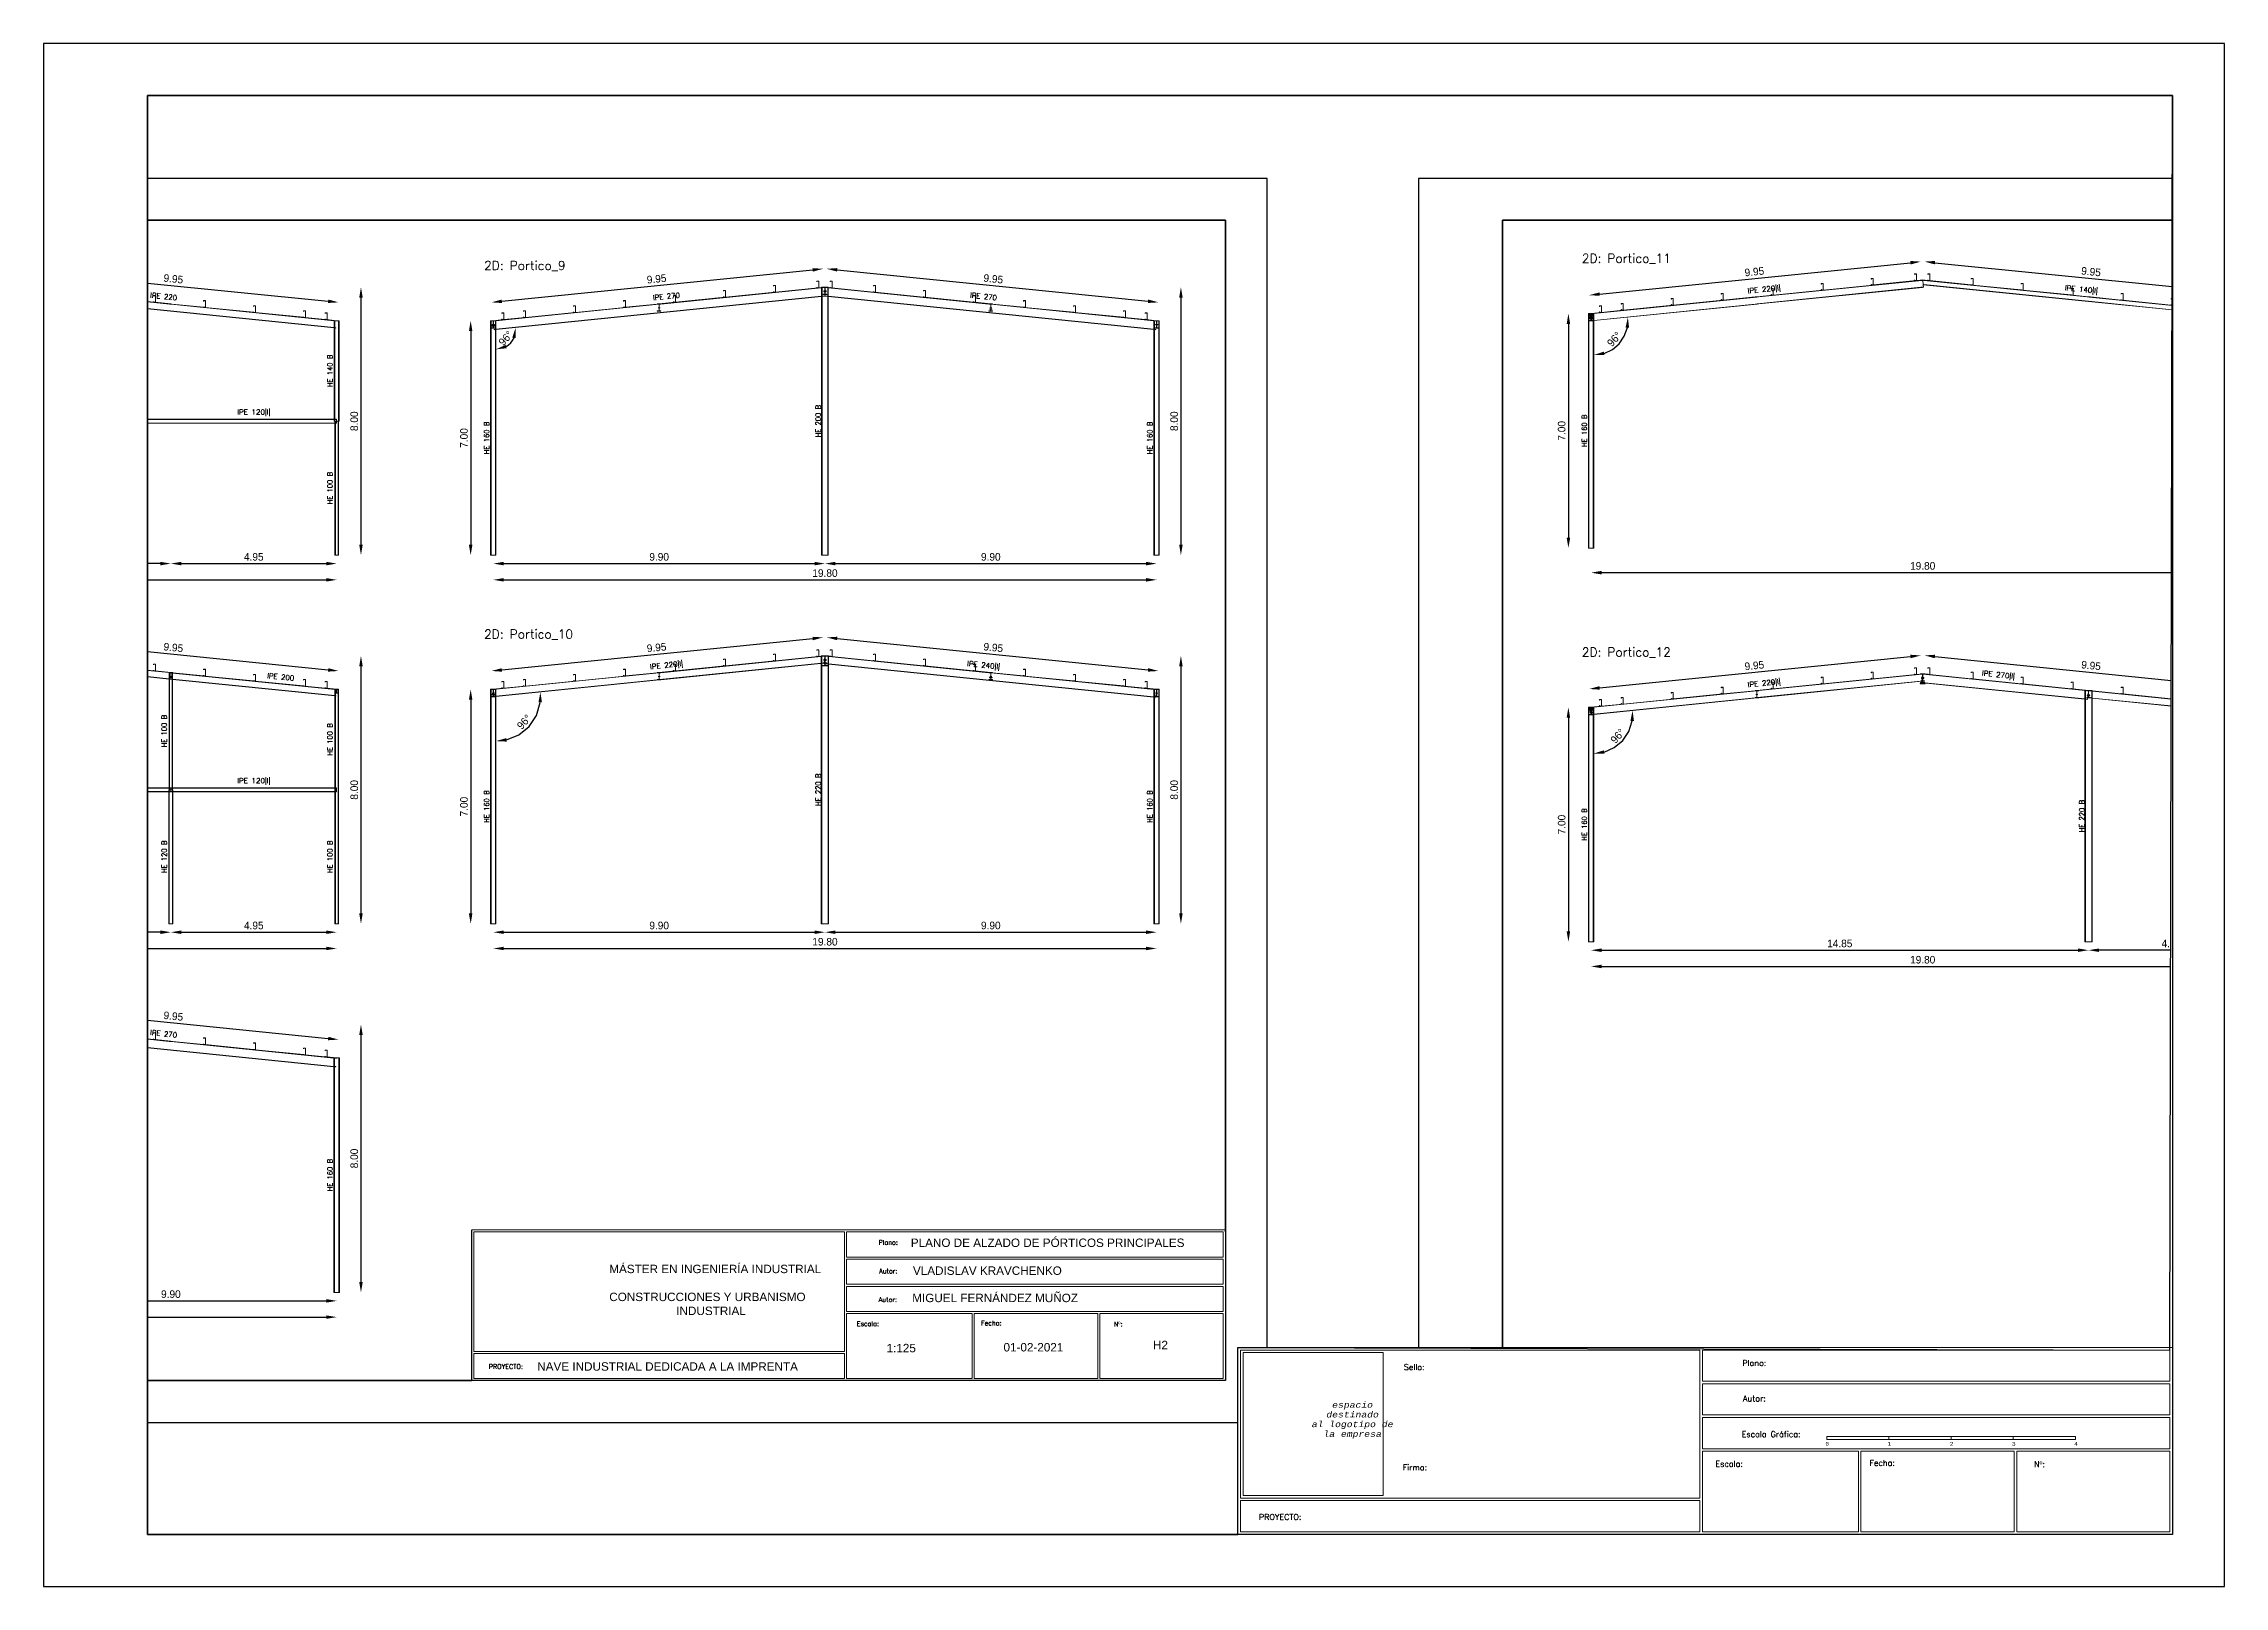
# Paper-space layout 'Porticos_1' of a CAD drawing. Header units: inches. Extents: x 412.8 to 454.8, y -3.5 to 26.2.
# The model-space entities are those that its viewports show. They can reach past a viewport. Long polylines and large blocks are cut down to what shows.
import ezdxf
from ezdxf.enums import TextEntityAlignment as Align

# ---------------------------------------------------------------- set-up
doc = ezdxf.new("R2010")
doc.units = ezdxf.units.IN
doc.layers.get('0').update_dxf_attribs({"lineweight": 15})
for name, color, linetype, lineweight in [('BARRAS_DE_ACERO', 7, 'Continuous', 9), ('Cotas', 200, 'Continuous', 9), ('REFERENCIA_DE_LAS_BARRAS', 2, 'Continuous', 9), ('TITULOS', 9, 'Continuous', 9)]:
    doc.layers.add(name, color=color, linetype=linetype, lineweight=lineweight)
doc.layers.add('VG', color=7, linetype='Continuous')
doc.styles.add('CYPETXT', font='romans__.ttf', dxfattribs={"height": 0.2})
doc.styles.add('RomanS', font='')
doc.styles.get("Standard").update_dxf_attribs({"font": 'arial.ttf'})
doc.styles.get('RomanS').set_extended_font_data('Porsche')
doc.dimstyles.new('100-color', dxfattribs={"dimtxt": 0.18, "dimasz": 0.25, "dimexe": 0, "dimexo": 0.5, "dimgap": 0.07, "dimtad": 1, "dimlfac": 1.25, "dimzin": 4, "dimdsep": 46, "dimtxsty": 'RomanS', "dimcen": 0.1, "dimse1": 1, "dimse2": 1, "dimadec": 0, "dimazin": 0, "dimtfac": 1, "dimtix": 1, "dimtmove": 2, "dimatfit": 3, "dimfxl": 1, "dimtvp": 1.058824, "dimtolj": 1, "dimtzin": 1, "dimarcsym": 0})

psp = doc.layouts.new('Porticos_1')

# ---------------------------------------------------------------- texts
at = {"attachment_point": 1}
for s, insert, char_height in [('{\\Fsimplex8|c0;Plano:}', (445.508, 0.872), 0.11204), ('{\\Fsimplex8|c0;Sello:}', (438.989, 0.794), 0.11204), ('\\pxqc;{\\fCourier New|b0|i1|c0|p49;espacio \\Pdestinado\\Pal logotipo de\\Pla empresa}', (437.215, 0.067), 0.11204), ('{\\Fsimplex8|c0;Autor:}', (445.522, 0.19), 0.11204), ('{\\Fsimplex8|c0;Escala Gráfica:}', (445.495, -0.499), 0.11204), ('{\\fCourier New|b0|i0|c0|p49;0}', (447.108, -0.704), 0.07183), ('{\\fCourier New|b0|i0|c0|p49;1}', (448.305, -0.704), 0.07183), ('{\\fCourier New|b0|i0|c0|p49;2}', (449.503, -0.704), 0.07183), ('{\\fCourier New|b0|i0|c0|p49;3}', (450.7, -0.704), 0.07183), ('{\\fCourier New|b0|i0|c0|p49;4}', (451.897, -0.704), 0.07183), ('{\\Fsimplex8|c0;Firma:}', (438.966, -1.137), 0.11204), ('{\\Fsimplex8|c0;Escala:}', (444.989, -1.069), 0.11204), ('{\\Fsimplex8|c0;Fecha:}', (447.956, -1.052), 0.11204), ('{\\Fsimplex8|c0;Nº:}', (451.128, -1.076), 0.11204), ('{\\Fsimplex8|c0;PROYECTO:}', (436.198, -2.092), 0.11204)]:
    psp.add_mtext(s, dxfattribs=dict(at, insert=insert, char_height=char_height))

msp = doc.modelspace()

# ---------------------------------------------------------------- texts
at = {"char_height": 0.2, "attachment_point": 1}
for s, width, insert in [('PLANO DE ALZADO DE PÓRTICOS PRINCIPALES', 7.513777, (72940.5187, 49199.4028)), ('1:125', 2.031377, (72939.9402, 49196.8887)), ('H2', 2.031377, (72946.3028, 49196.9627))]:
    msp.add_mtext_dynamic_manual_height_columns(s, width=width, gutter_width=1, heights=[0], dxfattribs=dict(at, insert=insert))
at = {"layer": 'REFERENCIA_DE_LAS_BARRAS', "style": 'CYPETXT'}
for s, rotation, width, p, p2 in [('IPE 220', 354.2005, 0.843848, (72922.3479, 49221.8653), (72922.989, 49221.8002)), ('IPE 270', 5.7995, 0.843848, (72934.3672, 49221.8005), (72935.0083, 49221.8656)), ('IPE 270', 354.2005, 0.843848, (72941.9289, 49221.8653), (72942.57, 49221.8002)), ('IPE 220|I|', 5.7995, 0.866214, (72960.5113, 49221.9645), (72961.2957, 49222.0441)), ('IPE 140|I|', 354.2005, 0.866214, (72968.073, 49222.0437), (72968.8574, 49221.964)), ('HE 140 B', 90, 0.77604, (72926.7083, 49219.728), (72926.7083, 49220.502)), ('HE 200 B', 90, 0.77604, (72938.3693, 49218.528), (72938.3693, 49219.302)), ('HE 160 B', 90, 0.77604, (72930.4493, 49218.128), (72930.4493, 49218.902)), ('HE 160 B', 90, 0.77604, (72946.2893, 49218.128), (72946.2893, 49218.902)), ('HE 160 B', 90, 0.77604, (72956.6651, 49218.2991), (72956.6651, 49219.0731)), ('HE 100 B', 90, 0.77604, (72926.7083, 49216.928), (72926.7083, 49217.702)), ('IPE 220|I|', 5.7995, 0.866214, (72934.2955, 49212.9933), (72935.0799, 49213.0729)), ('IPE 240|I|', 354.2005, 0.866214, (72941.8572, 49213.0725), (72942.6416, 49212.9928)), ('IPE 270|I|', 354.2005, 0.866214, (72966.093, 49212.8431), (72966.8774, 49212.7634)), ('IPE 200', 354.2005, 0.843848, (72925.1436, 49212.7829), (72925.7847, 49212.7178)), ('IPE 220|I|', 5.7995, 0.866214, (72960.5113, 49212.5639), (72961.2957, 49212.6435)), ('IPE 220|I|', 354.2005, 0.866214, (72970.8687, 49212.3607), (72971.6531, 49212.281)), ('HE 100 B', 90, 0.77604, (72922.7483, 49211.128), (72922.7483, 49211.902)), ('HE 100 B', 90, 0.77604, (72926.7083, 49210.928), (72926.7083, 49211.702)), ('HE 220 B', 90, 0.77604, (72938.3693, 49209.728), (72938.3693, 49210.502)), ('HE 160 B', 90, 0.77604, (72930.4493, 49209.328), (72930.4493, 49210.102)), ('HE 160 B', 90, 0.77604, (72946.2893, 49209.328), (72946.2893, 49210.102)), ('HE 220 B', 90, 0.77604, (72968.545, 49209.0985), (72968.545, 49209.8725)), ('HE 160 B', 90, 0.77604, (72956.665, 49208.8985), (72956.665, 49209.6725)), ('HE 120 B', 90, 0.77604, (72922.7483, 49208.128), (72922.7483, 49208.902)), ('HE 100 B', 90, 0.77604, (72926.7083, 49208.128), (72926.7083, 49208.902)), ('IPE 270', 354.2005, 0.843848, (72922.3479, 49204.2653), (72922.989, 49204.2002)), ('HE 160 B', 90, 0.77604, (72926.7083, 49200.528), (72926.7083, 49201.302))]:
    msp.add_text(s, height=0.12267, rotation=rotation, dxfattribs=dict(at, width=width)).set_placement(p, p2, align=Align.FIT)
at = {"layer": 'REFERENCIA_DE_LAS_BARRAS', "style": 'CYPETXT', "width": 0.866214}
for p, p2 in [((72924.4335, 49219.0729), (72925.2219, 49219.0729)), ((72924.4335, 49210.2729), (72925.2219, 49210.2729))]:
    msp.add_text('IPE 120|I|', height=0.12267, dxfattribs=at).set_placement(p, p2, align=Align.FIT)
at = {"layer": 'TITULOS', "style": 'CYPETXT'}
for s, width, p, p2 in [('2D: Portico_11', 0.834569, (72956.5444, 49222.6967), (72958.6692, 49222.6967)), ('2D: Portico_9', 0.831276, (72930.3286, 49222.5255), (72932.2742, 49222.5255)), ('2D: Portico_10', 0.834569, (72930.3286, 49213.7255), (72932.4534, 49213.7255)), ('2D: Portico_12', 0.834569, (72956.5444, 49213.2961), (72958.6692, 49213.2961))]:
    msp.add_text(s, height=0.213333, dxfattribs=dict(at, width=width)).set_placement(p, p2, align=Align.FIT)

# ---------------------------------------------------------------- blocks, each defined once
blk = doc.blocks.new('PLANTILLA')
for p, q in [((72903.71, 49199.611), (72885.71, 49199.611)), ((72885.71, 49199.611), (72885.71, 49196.011)), ((72885.76, 49196.711), (72885.76, 49199.561)), ((72885.76, 49199.561), (72894.61, 49199.561)), ((72894.61, 49199.561), (72894.61, 49198.911)), ((72894.66, 49199.561), (72903.66, 49199.561)), ((72894.66, 49198.961), (72894.66, 49199.561)), ((72903.66, 49199.561), (72903.66, 49198.961)), ((72903.71, 49196.011), (72903.71, 49199.611)), ((72894.61, 49198.911), (72894.61, 49198.261)), ((72903.66, 49198.961), (72894.66, 49198.961)), ((72894.66, 49198.911), (72903.66, 49198.911)), ((72894.66, 49198.311), (72894.66, 49198.911)), ((72903.66, 49198.911), (72903.66, 49198.311)), ((72894.61, 49198.261), (72894.61, 49197.611)), ((72903.66, 49198.311), (72894.66, 49198.311)), ((72894.66, 49198.261), (72903.66, 49198.261)), ((72894.66, 49197.661), (72894.66, 49198.261)), ((72903.66, 49198.261), (72903.66, 49197.661)), ((72894.61, 49197.611), (72894.61, 49196.711)), ((72903.66, 49197.661), (72894.66, 49197.661)), ((72894.66, 49197.611), (72897.66, 49197.611)), ((72894.66, 49197.611), (72894.66, 49196.061)), ((72897.66, 49196.061), (72897.66, 49197.611)), ((72897.71, 49197.611), (72900.66, 49197.611)), ((72897.71, 49196.061), (72897.71, 49197.611)), ((72900.66, 49196.061), (72900.66, 49197.611)), ((72900.71, 49197.611), (72903.66, 49197.611)), ((72900.71, 49196.061), (72900.71, 49197.611)), ((72903.66, 49197.611), (72903.66, 49196.061)), ((72885.76, 49196.711), (72894.61, 49196.711)), ((72885.76, 49196.061), (72885.76, 49196.661)), ((72894.61, 49196.661), (72885.76, 49196.661)), ((72894.61, 49196.661), (72894.61, 49196.061)), ((72885.71, 49196.011), (72903.71, 49196.011)), ((72894.61, 49196.061), (72885.76, 49196.061)), ((72897.66, 49196.061), (72894.66, 49196.061)), ((72900.66, 49196.061), (72897.71, 49196.061)), ((72903.66, 49196.061), (72900.71, 49196.061))]:
    blk.add_line(p, q)
at = {"layer": 'VG'}
for p, q in [((72904.71, 49224.711), (72862.71, 49224.711)), ((72862.71, 49224.711), (72862.71, 49195.011)), ((72904.71, 49195.011), (72904.71, 49224.711)), ((72864.71, 49196.011), (72864.71, 49223.711)), ((72864.71, 49223.711), (72903.71, 49223.711)), ((72903.71, 49223.711), (72903.71, 49196.011)), ((72903.71, 49196.011), (72864.71, 49196.011)), ((72862.71, 49195.011), (72904.71, 49195.011))]:
    blk.add_line(p, q, dxfattribs=at)
blk.add_lwpolyline([(72903.71, 49199.561), (72903.71, 49223.711), (72864.71, 49223.711), (72864.71, 49196.011), (72885.71, 49196.011), (72885.71, 49199.611)], dxfattribs=at)
at = {"char_height": 0.11204, "attachment_point": 1}
for s, insert in [('{\\Fsimplex8|c0;Plano:}', (72895.427, 49199.367)), ('{\\Fsimplex8|c0;Autor:}', (72895.441, 49198.685)), ('{\\Fsimplex8|c0;Autor:}', (72895.43, 49198.002)), ('{\\Fsimplex8|c0;Escala:}', (72894.907, 49197.426)), ('{\\Fsimplex8|c0;Fecha:}', (72897.875, 49197.443)), ('{\\Fsimplex8|c0;Nº:}', (72901.047, 49197.419)), ('{\\Fsimplex8|c0;PROYECTO:}', (72886.117, 49196.403))]:
    blk.add_mtext(s, dxfattribs=dict(at, insert=insert))
at = {"char_height": 0.2, "attachment_point": 1}
for s, width, insert in [('MÁSTER EN INGENIERÍA INDUSTRIAL\\P\\PCONSTRUCCIONES Y URBANISMO\\P^I^IINDUSTRIAL', 5.52485, (72888.996, 49198.778)), ('VLADISLAV KRAVCHENKO', 6.14205, (72896.248, 49198.737)), ('MIGUEL FERNÁNDEZ MUÑOZ', 6.14205, (72896.231, 49198.086)), ('01-02-2021', 2.08938, (72898.411, 49196.909)), ('NAVE INDUSTRIAL DEDICADA A LA IMPRENTA', 6.85352, (72887.276, 49196.45))]:
    blk.add_mtext_dynamic_manual_height_columns(s, width=width, gutter_width=1, heights=[0], dxfattribs=dict(at, insert=insert))
blk = doc.blocks.new('*D94')
at = {"layer": 'Cotas', "color": 0, "lineweight": -2, "transparency": 16777216}
blk.add_line((72922.598, 49215.516), (72919.138, 49215.516), dxfattribs=at)
at = {"layer": 'Cotas', "color": 0, "transparency": 16777216}
for points in [[(72919.138, 49215.558), (72919.138, 49215.474), (72918.888, 49215.516)], [(72922.598, 49215.558), (72922.598, 49215.474), (72922.848, 49215.516)]]:
    blk.add_solid(points, dxfattribs=at)
at = {"layer": 'Defpoints', "color": 0, "transparency": 16777216}
for p in [(72918.888, 49215.715), (72918.888, 49215.516), (72922.848, 49215.715)]:
    blk.add_point(p, dxfattribs=at)
at = {"layer": 'Cotas', "color": 0, "transparency": 16777216, "insert": (72920.868, 49215.676), "char_height": 0.18, "attachment_point": 5, "style": 'RomanS'}
blk.add_mtext('\\A1;4.95', dxfattribs=at)
blk = doc.blocks.new('*D95')
at = {"layer": 'Cotas', "color": 0, "lineweight": -2, "transparency": 16777216}
blk.add_line((72911.218, 49215.128), (72926.558, 49215.128), dxfattribs=at)
at = {"layer": 'Cotas', "color": 0, "transparency": 16777216}
for points in [[(72911.218, 49215.17), (72911.218, 49215.087), (72910.968, 49215.128)], [(72926.558, 49215.17), (72926.558, 49215.087), (72926.808, 49215.128)]]:
    blk.add_solid(points, dxfattribs=at)
at = {"layer": 'Defpoints', "color": 0, "transparency": 16777216}
for p in [(72910.968, 49215.715), (72926.808, 49215.715), (72926.808, 49215.128)]:
    blk.add_point(p, dxfattribs=at)
at = {"layer": 'Cotas', "color": 0, "transparency": 16777216, "insert": (72918.888, 49215.288), "char_height": 0.18, "attachment_point": 5, "style": 'RomanS'}
blk.add_mtext('\\A1;19.80', dxfattribs=at)
blk = doc.blocks.new('*D98')
at = {"layer": 'Cotas', "color": 0, "lineweight": -2, "transparency": 16777216}
blk.add_line((72923.098, 49215.516), (72926.558, 49215.516), dxfattribs=at)
at = {"layer": 'Cotas', "color": 0, "transparency": 16777216}
for points in [[(72923.098, 49215.558), (72923.098, 49215.474), (72922.848, 49215.516)], [(72926.558, 49215.558), (72926.558, 49215.474), (72926.808, 49215.516)]]:
    blk.add_solid(points, dxfattribs=at)
at = {"layer": 'Defpoints', "color": 0, "transparency": 16777216}
for p in [(72922.848, 49215.715), (72926.808, 49215.715), (72926.808, 49215.516)]:
    blk.add_point(p, dxfattribs=at)
at = {"layer": 'Cotas', "color": 0, "transparency": 16777216, "insert": (72924.828, 49215.676), "char_height": 0.18, "attachment_point": 5, "style": 'RomanS'}
blk.add_mtext('\\A1;4.95', dxfattribs=at)
blk = doc.blocks.new('*D101')
at = {"layer": 'Cotas', "color": 0, "lineweight": -2, "transparency": 16777216}
blk.add_line((72927.388, 49221.865), (72927.388, 49215.965), dxfattribs=at)
at = {"layer": 'Cotas', "color": 0, "transparency": 16777216}
for points in [[(72927.347, 49221.865), (72927.43, 49221.865), (72927.388, 49222.115)], [(72927.347, 49215.965), (72927.43, 49215.965), (72927.388, 49215.715)]]:
    blk.add_solid(points, dxfattribs=at)
at = {"layer": 'Defpoints', "color": 0, "transparency": 16777216}
for p in [(72918.888, 49222.115), (72918.888, 49215.715), (72927.388, 49215.715)]:
    blk.add_point(p, dxfattribs=at)
at = {"layer": 'Cotas', "color": 0, "transparency": 16777216, "insert": (72927.228, 49218.915), "char_height": 0.18, "attachment_point": 5, "rotation": 90, "style": 'RomanS'}
blk.add_mtext('\\A1;8.00', dxfattribs=at)
blk = doc.blocks.new('*D135')
at = {"layer": 'Cotas', "color": 0, "lineweight": -2, "transparency": 16777216}
blk.add_line((72919.181, 49222.528), (72926.603, 49221.778), dxfattribs=at)
at = {"layer": 'Cotas', "color": 0, "transparency": 16777216}
for points in [[(72919.185, 49222.57), (72919.176, 49222.487), (72918.932, 49222.553)], [(72926.607, 49221.82), (72926.599, 49221.737), (72926.852, 49221.753)]]:
    blk.add_solid(points, dxfattribs=at)
at = {"layer": 'Defpoints', "color": 0, "transparency": 16777216}
for p in [(72918.888, 49222.115), (72926.808, 49221.315), (72926.852, 49221.753)]:
    blk.add_point(p, dxfattribs=at)
at = {"layer": 'Cotas', "color": 0, "transparency": 16777216, "insert": (72922.908, 49222.313), "char_height": 0.18, "attachment_point": 5, "rotation": 354.2321, "style": 'RomanS'}
blk.add_mtext('\\A1;9.95', dxfattribs=at)
blk = doc.blocks.new('*D107')
at = {"layer": 'Cotas', "color": 0, "lineweight": -2, "transparency": 16777216}
blk.add_line((72922.598, 49206.716), (72919.138, 49206.716), dxfattribs=at)
at = {"layer": 'Cotas', "color": 0, "transparency": 16777216}
for points in [[(72919.138, 49206.758), (72919.138, 49206.674), (72918.888, 49206.716)], [(72922.598, 49206.758), (72922.598, 49206.674), (72922.848, 49206.716)]]:
    blk.add_solid(points, dxfattribs=at)
at = {"layer": 'Defpoints', "color": 0, "transparency": 16777216}
for p in [(72918.888, 49206.915), (72918.888, 49206.716), (72922.848, 49206.915)]:
    blk.add_point(p, dxfattribs=at)
at = {"layer": 'Cotas', "color": 0, "transparency": 16777216, "insert": (72920.868, 49206.876), "char_height": 0.18, "attachment_point": 5, "style": 'RomanS'}
blk.add_mtext('\\A1;4.95', dxfattribs=at)
blk = doc.blocks.new('*D108')
at = {"layer": 'Cotas', "color": 0, "lineweight": -2, "transparency": 16777216}
blk.add_line((72911.218, 49206.328), (72926.558, 49206.328), dxfattribs=at)
at = {"layer": 'Cotas', "color": 0, "transparency": 16777216}
for points in [[(72911.218, 49206.37), (72911.218, 49206.287), (72910.968, 49206.328)], [(72926.558, 49206.37), (72926.558, 49206.287), (72926.808, 49206.328)]]:
    blk.add_solid(points, dxfattribs=at)
at = {"layer": 'Defpoints', "color": 0, "transparency": 16777216}
for p in [(72910.968, 49206.915), (72926.808, 49206.915), (72926.808, 49206.328)]:
    blk.add_point(p, dxfattribs=at)
at = {"layer": 'Cotas', "color": 0, "transparency": 16777216, "insert": (72918.888, 49206.488), "char_height": 0.18, "attachment_point": 5, "style": 'RomanS'}
blk.add_mtext('\\A1;19.80', dxfattribs=at)
blk = doc.blocks.new('*D111')
at = {"layer": 'Cotas', "color": 0, "lineweight": -2, "transparency": 16777216}
blk.add_line((72923.098, 49206.716), (72926.558, 49206.716), dxfattribs=at)
at = {"layer": 'Cotas', "color": 0, "transparency": 16777216}
for points in [[(72923.098, 49206.758), (72923.098, 49206.674), (72922.848, 49206.716)], [(72926.558, 49206.758), (72926.558, 49206.674), (72926.808, 49206.716)]]:
    blk.add_solid(points, dxfattribs=at)
at = {"layer": 'Defpoints', "color": 0, "transparency": 16777216}
for p in [(72922.848, 49206.915), (72926.808, 49206.915), (72926.808, 49206.716)]:
    blk.add_point(p, dxfattribs=at)
at = {"layer": 'Cotas', "color": 0, "transparency": 16777216, "insert": (72924.828, 49206.876), "char_height": 0.18, "attachment_point": 5, "style": 'RomanS'}
blk.add_mtext('\\A1;4.95', dxfattribs=at)
blk = doc.blocks.new('*D114')
at = {"layer": 'Cotas', "color": 0, "lineweight": -2, "transparency": 16777216}
blk.add_line((72927.388, 49213.065), (72927.388, 49207.165), dxfattribs=at)
at = {"layer": 'Cotas', "color": 0, "transparency": 16777216}
for points in [[(72927.347, 49213.065), (72927.43, 49213.065), (72927.388, 49213.315)], [(72927.347, 49207.165), (72927.43, 49207.165), (72927.388, 49206.915)]]:
    blk.add_solid(points, dxfattribs=at)
at = {"layer": 'Defpoints', "color": 0, "transparency": 16777216}
for p in [(72918.888, 49213.315), (72918.888, 49206.915), (72927.388, 49206.915)]:
    blk.add_point(p, dxfattribs=at)
at = {"layer": 'Cotas', "color": 0, "transparency": 16777216, "insert": (72927.228, 49210.115), "char_height": 0.18, "attachment_point": 5, "rotation": 90, "style": 'RomanS'}
blk.add_mtext('\\A1;8.00', dxfattribs=at)
blk = doc.blocks.new('*D117')
at = {"layer": 'Cotas', "color": 0, "lineweight": -2, "transparency": 16777216}
blk.add_line((72919.181, 49213.728), (72926.603, 49212.978), dxfattribs=at)
at = {"layer": 'Cotas', "color": 0, "transparency": 16777216}
for points in [[(72919.185, 49213.77), (72919.176, 49213.687), (72918.932, 49213.753)], [(72926.607, 49213.02), (72926.599, 49212.937), (72926.852, 49212.953)]]:
    blk.add_solid(points, dxfattribs=at)
at = {"layer": 'Defpoints', "color": 0, "transparency": 16777216}
for p in [(72918.888, 49213.315), (72926.852, 49212.953), (72926.808, 49212.515)]:
    blk.add_point(p, dxfattribs=at)
at = {"layer": 'Cotas', "color": 0, "transparency": 16777216, "insert": (72922.908, 49213.513), "char_height": 0.18, "attachment_point": 5, "rotation": 354.2321, "style": 'RomanS'}
blk.add_mtext('\\A1;9.95', dxfattribs=at)
blk = doc.blocks.new('*D102')
at = {"layer": 'Cotas', "color": 0, "lineweight": -2, "transparency": 16777216}
blk.add_line((72911.218, 49197.528), (72926.558, 49197.528), dxfattribs=at)
at = {"layer": 'Cotas', "color": 0, "transparency": 16777216}
for points in [[(72911.218, 49197.57), (72911.218, 49197.487), (72910.968, 49197.528)], [(72926.558, 49197.57), (72926.558, 49197.487), (72926.808, 49197.528)]]:
    blk.add_solid(points, dxfattribs=at)
at = {"layer": 'Defpoints', "color": 0, "transparency": 16777216}
for p in [(72910.968, 49198.115), (72926.808, 49198.115), (72926.808, 49197.528)]:
    blk.add_point(p, dxfattribs=at)
at = {"layer": 'Cotas', "color": 0, "transparency": 16777216, "insert": (72918.888, 49197.688), "char_height": 0.18, "attachment_point": 5, "style": 'RomanS'}
blk.add_mtext('\\A1;19.80', dxfattribs=at)
blk = doc.blocks.new('*D103')
at = {"layer": 'Cotas', "color": 0, "lineweight": -2, "transparency": 16777216}
blk.add_line((72927.388, 49204.265), (72927.388, 49198.365), dxfattribs=at)
at = {"layer": 'Cotas', "color": 0, "transparency": 16777216}
for points in [[(72927.347, 49204.265), (72927.43, 49204.265), (72927.388, 49204.515)], [(72927.347, 49198.365), (72927.43, 49198.365), (72927.388, 49198.115)]]:
    blk.add_solid(points, dxfattribs=at)
at = {"layer": 'Defpoints', "color": 0, "transparency": 16777216}
for p in [(72918.888, 49204.515), (72918.888, 49198.115), (72927.388, 49198.115)]:
    blk.add_point(p, dxfattribs=at)
at = {"layer": 'Cotas', "color": 0, "transparency": 16777216, "insert": (72927.228, 49201.315), "char_height": 0.18, "attachment_point": 5, "rotation": 90, "style": 'RomanS'}
blk.add_mtext('\\A1;8.00', dxfattribs=at)
blk = doc.blocks.new('*D106')
at = {"layer": 'Cotas', "color": 0, "lineweight": -2, "transparency": 16777216}
blk.add_line((72919.181, 49204.928), (72926.603, 49204.178), dxfattribs=at)
at = {"layer": 'Cotas', "color": 0, "transparency": 16777216}
for points in [[(72919.185, 49204.97), (72919.176, 49204.887), (72918.932, 49204.953)], [(72926.607, 49204.22), (72926.599, 49204.137), (72926.852, 49204.153)]]:
    blk.add_solid(points, dxfattribs=at)
at = {"layer": 'Defpoints', "color": 0, "transparency": 16777216}
for p in [(72918.888, 49204.515), (72926.852, 49204.153), (72926.808, 49203.715)]:
    blk.add_point(p, dxfattribs=at)
at = {"layer": 'Cotas', "color": 0, "transparency": 16777216, "insert": (72922.908, 49204.713), "char_height": 0.18, "attachment_point": 5, "rotation": 354.2321, "style": 'RomanS'}
blk.add_mtext('\\A1;9.95', dxfattribs=at)
blk = doc.blocks.new('*D137')
at = {"layer": 'Cotas', "color": 0, "lineweight": -2, "transparency": 16777216}
blk.add_line((72919.138, 49197.916), (72926.558, 49197.916), dxfattribs=at)
at = {"layer": 'Cotas', "color": 0, "transparency": 16777216}
for points in [[(72919.138, 49197.958), (72919.138, 49197.874), (72918.888, 49197.916)], [(72926.558, 49197.958), (72926.558, 49197.874), (72926.808, 49197.916)]]:
    blk.add_solid(points, dxfattribs=at)
at = {"layer": 'Defpoints', "color": 0, "transparency": 16777216}
for p in [(72918.888, 49198.115), (72926.808, 49198.115), (72926.808, 49197.916)]:
    blk.add_point(p, dxfattribs=at)
at = {"layer": 'Cotas', "color": 0, "transparency": 16777216, "insert": (72922.848, 49198.076), "char_height": 0.18, "attachment_point": 5, "style": 'RomanS'}
blk.add_mtext('\\A1;9.90', dxfattribs=at)
blk = doc.blocks.new('*D125')
at = {"layer": 'Cotas', "color": 0, "lineweight": -2, "transparency": 16777216}
blk.add_line((72930.799, 49215.128), (72946.139, 49215.128), dxfattribs=at)
at = {"layer": 'Cotas', "color": 0, "transparency": 16777216}
for points in [[(72930.799, 49215.17), (72930.799, 49215.087), (72930.549, 49215.128)], [(72946.139, 49215.17), (72946.139, 49215.087), (72946.389, 49215.128)]]:
    blk.add_solid(points, dxfattribs=at)
at = {"layer": 'Defpoints', "color": 0, "transparency": 16777216}
for p in [(72930.549, 49215.715), (72946.389, 49215.715), (72946.389, 49215.128)]:
    blk.add_point(p, dxfattribs=at)
at = {"layer": 'Cotas', "color": 0, "transparency": 16777216, "insert": (72938.469, 49215.288), "char_height": 0.18, "attachment_point": 5, "style": 'RomanS'}
blk.add_mtext('\\A1;19.80', dxfattribs=at)
blk = doc.blocks.new('*D126')
at = {"layer": 'Cotas', "color": 0, "lineweight": -2, "transparency": 16777216}
blk.add_line((72946.969, 49221.865), (72946.969, 49215.965), dxfattribs=at)
at = {"layer": 'Cotas', "color": 0, "transparency": 16777216}
for points in [[(72946.928, 49221.865), (72947.011, 49221.865), (72946.969, 49222.115)], [(72946.928, 49215.965), (72947.011, 49215.965), (72946.969, 49215.715)]]:
    blk.add_solid(points, dxfattribs=at)
at = {"layer": 'Defpoints', "color": 0, "transparency": 16777216}
for p in [(72938.469, 49222.115), (72938.469, 49215.715), (72946.969, 49215.715)]:
    blk.add_point(p, dxfattribs=at)
at = {"layer": 'Cotas', "color": 0, "transparency": 16777216, "insert": (72946.809, 49218.915), "char_height": 0.18, "attachment_point": 5, "rotation": 90, "style": 'RomanS'}
blk.add_mtext('\\A1;8.00', dxfattribs=at)
blk = doc.blocks.new('*D127')
at = {"layer": 'Cotas', "color": 0, "lineweight": -2, "transparency": 16777216}
blk.add_line((72930.799, 49215.516), (72938.219, 49215.516), dxfattribs=at)
at = {"layer": 'Cotas', "color": 0, "transparency": 16777216}
for points in [[(72930.799, 49215.558), (72930.799, 49215.474), (72930.549, 49215.516)], [(72938.219, 49215.558), (72938.219, 49215.474), (72938.469, 49215.516)]]:
    blk.add_solid(points, dxfattribs=at)
at = {"layer": 'Defpoints', "color": 0, "transparency": 16777216}
for p in [(72930.549, 49215.715), (72938.469, 49215.715), (72938.469, 49215.516)]:
    blk.add_point(p, dxfattribs=at)
at = {"layer": 'Cotas', "color": 0, "transparency": 16777216, "insert": (72934.509, 49215.676), "char_height": 0.18, "attachment_point": 5, "style": 'RomanS'}
blk.add_mtext('\\A1;9.90', dxfattribs=at)
blk = doc.blocks.new('*D128')
at = {"layer": 'Cotas', "color": 0, "lineweight": -2, "transparency": 16777216}
blk.add_line((72930.753, 49221.778), (72938.176, 49222.528), dxfattribs=at)
at = {"layer": 'Cotas', "color": 0, "transparency": 16777216}
for points in [[(72938.171, 49222.569), (72938.18, 49222.486), (72938.424, 49222.553)], [(72930.749, 49221.819), (72930.757, 49221.736), (72930.504, 49221.753)]]:
    blk.add_solid(points, dxfattribs=at)
at = {"layer": 'Defpoints', "color": 0, "transparency": 16777216}
for p in [(72938.424, 49222.553), (72938.469, 49222.115), (72930.549, 49221.315)]:
    blk.add_point(p, dxfattribs=at)
at = {"layer": 'Cotas', "color": 0, "transparency": 16777216, "insert": (72934.448, 49222.312), "char_height": 0.18, "attachment_point": 5, "rotation": 5.7679, "style": 'RomanS'}
blk.add_mtext('\\A1;9.95', dxfattribs=at)
blk = doc.blocks.new('*D129')
at = {"layer": 'Cotas', "color": 0, "lineweight": -2, "transparency": 16777216}
blk.add_line((72938.762, 49222.528), (72946.184, 49221.778), dxfattribs=at)
at = {"layer": 'Cotas', "color": 0, "transparency": 16777216}
for points in [[(72938.766, 49222.57), (72938.757, 49222.487), (72938.513, 49222.553)], [(72946.188, 49221.82), (72946.18, 49221.737), (72946.433, 49221.753)]]:
    blk.add_solid(points, dxfattribs=at)
at = {"layer": 'Defpoints', "color": 0, "transparency": 16777216}
for p in [(72938.469, 49222.115), (72946.389, 49221.315), (72946.433, 49221.753)]:
    blk.add_point(p, dxfattribs=at)
at = {"layer": 'Cotas', "color": 0, "transparency": 16777216, "insert": (72942.489, 49222.313), "char_height": 0.18, "attachment_point": 5, "rotation": 354.2321, "style": 'RomanS'}
blk.add_mtext('\\A1;9.95', dxfattribs=at)
blk = doc.blocks.new('*D130')
at = {"layer": 'Cotas', "color": 0, "lineweight": -2, "transparency": 16777216}
blk.add_line((72938.719, 49215.516), (72946.139, 49215.516), dxfattribs=at)
at = {"layer": 'Cotas', "color": 0, "transparency": 16777216}
for points in [[(72938.719, 49215.558), (72938.719, 49215.474), (72938.469, 49215.516)], [(72946.139, 49215.558), (72946.139, 49215.474), (72946.389, 49215.516)]]:
    blk.add_solid(points, dxfattribs=at)
at = {"layer": 'Defpoints', "color": 0, "transparency": 16777216}
for p in [(72938.469, 49215.715), (72946.389, 49215.715), (72946.389, 49215.516)]:
    blk.add_point(p, dxfattribs=at)
at = {"layer": 'Cotas', "color": 0, "transparency": 16777216, "insert": (72942.429, 49215.676), "char_height": 0.18, "attachment_point": 5, "style": 'RomanS'}
blk.add_mtext('\\A1;9.90', dxfattribs=at)
blk = doc.blocks.new('*D131')
at = {"layer": 'Cotas', "color": 0, "lineweight": -2, "transparency": 16777216}
blk.add_arc((72930.613, 49221.104), 0.474, 300.6095, 335.1584, dxfattribs=at)
at = {"layer": 'Cotas', "color": 0, "transparency": 16777216}
for points in [[(72930.865, 49220.657), (72930.843, 49220.737), (72930.613, 49220.631)], [(72931.001, 49220.912), (72931.083, 49220.898), (72931.084, 49221.152)]]:
    blk.add_solid(points, dxfattribs=at)
at = {"layer": 'Defpoints', "color": 0, "transparency": 16777216}
for p in [(72938.389, 49221.89), (72930.613, 49221.104), (72930.613, 49221.104), (72930.863, 49220.702), (72930.613, 49215.715)]:
    blk.add_point(p, dxfattribs=at)
at = {"layer": 'Cotas', "color": 0, "transparency": 16777216, "insert": (72930.845, 49220.894), "char_height": 0.18, "attachment_point": 5, "rotation": 47.8839, "style": 'RomanS'}
blk.add_mtext('\\A1;96°', dxfattribs=at)
blk = doc.blocks.new('*D132')
at = {"layer": 'Cotas', "color": 0, "lineweight": -2, "transparency": 16777216}
blk.add_line((72930.008, 49221.065), (72930.008, 49215.965), dxfattribs=at)
at = {"layer": 'Cotas', "color": 0, "transparency": 16777216}
for points in [[(72929.966, 49221.065), (72930.049, 49221.065), (72930.008, 49221.315)], [(72929.966, 49215.965), (72930.049, 49215.965), (72930.008, 49215.715)]]:
    blk.add_solid(points, dxfattribs=at)
at = {"layer": 'Defpoints', "color": 0, "transparency": 16777216}
for p in [(72930.549, 49221.315), (72930.008, 49215.715), (72930.549, 49215.715)]:
    blk.add_point(p, dxfattribs=at)
at = {"layer": 'Cotas', "color": 0, "transparency": 16777216, "insert": (72929.848, 49218.515), "char_height": 0.18, "attachment_point": 5, "rotation": 90, "style": 'RomanS'}
blk.add_mtext('\\A1;7.00', dxfattribs=at)
blk = doc.blocks.new('*D118')
at = {"layer": 'Cotas', "color": 0, "lineweight": -2, "transparency": 16777216}
blk.add_line((72930.799, 49206.328), (72946.139, 49206.328), dxfattribs=at)
at = {"layer": 'Cotas', "color": 0, "transparency": 16777216}
for points in [[(72930.799, 49206.37), (72930.799, 49206.287), (72930.549, 49206.328)], [(72946.139, 49206.37), (72946.139, 49206.287), (72946.389, 49206.328)]]:
    blk.add_solid(points, dxfattribs=at)
at = {"layer": 'Defpoints', "color": 0, "transparency": 16777216}
for p in [(72930.549, 49206.915), (72946.389, 49206.915), (72946.389, 49206.328)]:
    blk.add_point(p, dxfattribs=at)
at = {"layer": 'Cotas', "color": 0, "transparency": 16777216, "insert": (72938.469, 49206.488), "char_height": 0.18, "attachment_point": 5, "style": 'RomanS'}
blk.add_mtext('\\A1;19.80', dxfattribs=at)
blk = doc.blocks.new('*D119')
at = {"layer": 'Cotas', "color": 0, "lineweight": -2, "transparency": 16777216}
blk.add_line((72946.969, 49213.065), (72946.969, 49207.165), dxfattribs=at)
at = {"layer": 'Cotas', "color": 0, "transparency": 16777216}
for points in [[(72946.928, 49213.065), (72947.011, 49213.065), (72946.969, 49213.315)], [(72946.928, 49207.165), (72947.011, 49207.165), (72946.969, 49206.915)]]:
    blk.add_solid(points, dxfattribs=at)
at = {"layer": 'Defpoints', "color": 0, "transparency": 16777216}
for p in [(72938.469, 49213.315), (72938.469, 49206.915), (72946.969, 49206.915)]:
    blk.add_point(p, dxfattribs=at)
at = {"layer": 'Cotas', "color": 0, "transparency": 16777216, "insert": (72946.809, 49210.115), "char_height": 0.18, "attachment_point": 5, "rotation": 90, "style": 'RomanS'}
blk.add_mtext('\\A1;8.00', dxfattribs=at)
blk = doc.blocks.new('*D120')
at = {"layer": 'Cotas', "color": 0, "lineweight": -2, "transparency": 16777216}
blk.add_line((72930.799, 49206.716), (72938.219, 49206.716), dxfattribs=at)
at = {"layer": 'Cotas', "color": 0, "transparency": 16777216}
for points in [[(72930.799, 49206.758), (72930.799, 49206.674), (72930.549, 49206.716)], [(72938.219, 49206.758), (72938.219, 49206.674), (72938.469, 49206.716)]]:
    blk.add_solid(points, dxfattribs=at)
at = {"layer": 'Defpoints', "color": 0, "transparency": 16777216}
for p in [(72930.549, 49206.915), (72938.469, 49206.915), (72938.469, 49206.716)]:
    blk.add_point(p, dxfattribs=at)
at = {"layer": 'Cotas', "color": 0, "transparency": 16777216, "insert": (72934.509, 49206.876), "char_height": 0.18, "attachment_point": 5, "style": 'RomanS'}
blk.add_mtext('\\A1;9.90', dxfattribs=at)
blk = doc.blocks.new('*D121')
at = {"layer": 'Cotas', "color": 0, "lineweight": -2, "transparency": 16777216}
blk.add_line((72930.753, 49212.978), (72938.176, 49213.728), dxfattribs=at)
at = {"layer": 'Cotas', "color": 0, "transparency": 16777216}
for points in [[(72938.171, 49213.769), (72938.18, 49213.686), (72938.424, 49213.753)], [(72930.749, 49213.019), (72930.757, 49212.936), (72930.504, 49212.953)]]:
    blk.add_solid(points, dxfattribs=at)
at = {"layer": 'Defpoints', "color": 0, "transparency": 16777216}
for p in [(72938.424, 49213.753), (72938.469, 49213.315), (72930.549, 49212.515)]:
    blk.add_point(p, dxfattribs=at)
at = {"layer": 'Cotas', "color": 0, "transparency": 16777216, "insert": (72934.448, 49213.512), "char_height": 0.18, "attachment_point": 5, "rotation": 5.7679, "style": 'RomanS'}
blk.add_mtext('\\A1;9.95', dxfattribs=at)
blk = doc.blocks.new('*D122')
at = {"layer": 'Cotas', "color": 0, "lineweight": -2, "transparency": 16777216}
blk.add_line((72938.762, 49213.728), (72946.184, 49212.978), dxfattribs=at)
at = {"layer": 'Cotas', "color": 0, "transparency": 16777216}
for points in [[(72938.766, 49213.77), (72938.757, 49213.687), (72938.513, 49213.753)], [(72946.188, 49213.02), (72946.18, 49212.937), (72946.433, 49212.953)]]:
    blk.add_solid(points, dxfattribs=at)
at = {"layer": 'Defpoints', "color": 0, "transparency": 16777216}
for p in [(72938.469, 49213.315), (72946.433, 49212.953), (72946.389, 49212.515)]:
    blk.add_point(p, dxfattribs=at)
at = {"layer": 'Cotas', "color": 0, "transparency": 16777216, "insert": (72942.489, 49213.513), "char_height": 0.18, "attachment_point": 5, "rotation": 354.2321, "style": 'RomanS'}
blk.add_mtext('\\A1;9.95', dxfattribs=at)
blk = doc.blocks.new('*D123')
at = {"layer": 'Cotas', "color": 0, "lineweight": -2, "transparency": 16777216}
blk.add_line((72938.719, 49206.716), (72946.139, 49206.716), dxfattribs=at)
at = {"layer": 'Cotas', "color": 0, "transparency": 16777216}
for points in [[(72938.719, 49206.758), (72938.719, 49206.674), (72938.469, 49206.716)], [(72946.139, 49206.758), (72946.139, 49206.674), (72946.389, 49206.716)]]:
    blk.add_solid(points, dxfattribs=at)
at = {"layer": 'Defpoints', "color": 0, "transparency": 16777216}
for p in [(72938.469, 49206.915), (72946.389, 49206.915), (72946.389, 49206.716)]:
    blk.add_point(p, dxfattribs=at)
at = {"layer": 'Cotas', "color": 0, "transparency": 16777216, "insert": (72942.429, 49206.876), "char_height": 0.18, "attachment_point": 5, "style": 'RomanS'}
blk.add_mtext('\\A1;9.90', dxfattribs=at)
blk = doc.blocks.new('*D124')
at = {"layer": 'Cotas', "color": 0, "lineweight": -2, "transparency": 16777216}
blk.add_line((72930.008, 49212.265), (72930.008, 49207.165), dxfattribs=at)
at = {"layer": 'Cotas', "color": 0, "transparency": 16777216}
for points in [[(72929.966, 49212.265), (72930.049, 49212.265), (72930.008, 49212.515)], [(72929.966, 49207.165), (72930.049, 49207.165), (72930.008, 49206.915)]]:
    blk.add_solid(points, dxfattribs=at)
at = {"layer": 'Defpoints', "color": 0, "transparency": 16777216}
for p in [(72930.549, 49212.515), (72930.008, 49206.915), (72930.549, 49206.915)]:
    blk.add_point(p, dxfattribs=at)
at = {"layer": 'Cotas', "color": 0, "transparency": 16777216, "insert": (72929.848, 49209.715), "char_height": 0.18, "attachment_point": 5, "rotation": 90, "style": 'RomanS'}
blk.add_mtext('\\A1;7.00', dxfattribs=at)
blk = doc.blocks.new('*D141')
at = {"layer": 'Cotas', "color": 0, "lineweight": -2, "transparency": 16777216}
blk.add_arc((72930.613, 49212.345), 1.066, 283.4711, 352.2968, dxfattribs=at)
at = {"layer": 'Cotas', "color": 0, "transparency": 16777216}
for points in [[(72931.627, 49212.202), (72931.71, 49212.201), (72931.673, 49212.452)], [(72930.866, 49211.267), (72930.856, 49211.349), (72930.613, 49211.279)]]:
    blk.add_solid(points, dxfattribs=at)
at = {"layer": 'Defpoints', "color": 0, "transparency": 16777216}
for p in [(72934.518, 49212.739), (72930.613, 49212.345), (72930.613, 49212.345), (72931.569, 49211.875), (72930.613, 49206.915)]:
    blk.add_point(p, dxfattribs=at)
at = {"layer": 'Cotas', "color": 0, "transparency": 16777216, "insert": (72931.284, 49211.737), "char_height": 0.18, "attachment_point": 5, "rotation": 47.884, "style": 'RomanS'}
blk.add_mtext('\\A1;96°', dxfattribs=at)
blk = doc.blocks.new('*D142')
at = {"layer": 'Cotas', "color": 0, "lineweight": -2, "transparency": 16777216}
blk.add_line((72957.014, 49215.3), (72972.354, 49215.3), dxfattribs=at)
at = {"layer": 'Cotas', "color": 0, "transparency": 16777216}
for points in [[(72957.014, 49215.341), (72957.014, 49215.258), (72956.764, 49215.3)], [(72972.354, 49215.341), (72972.354, 49215.258), (72972.604, 49215.3)]]:
    blk.add_solid(points, dxfattribs=at)
at = {"layer": 'Defpoints', "color": 0, "transparency": 16777216}
for p in [(72956.764, 49215.886), (72972.604, 49215.886), (72972.604, 49215.3)]:
    blk.add_point(p, dxfattribs=at)
at = {"layer": 'Cotas', "color": 0, "transparency": 16777216, "insert": (72964.684, 49215.46), "char_height": 0.18, "attachment_point": 5, "style": 'RomanS'}
blk.add_mtext('\\A1;19.80', dxfattribs=at)
blk = doc.blocks.new('*D143')
at = {"layer": 'Cotas', "color": 0, "lineweight": -2, "transparency": 16777216}
blk.add_line((72973.185, 49222.036), (72973.185, 49216.136), dxfattribs=at)
at = {"layer": 'Cotas', "color": 0, "transparency": 16777216}
for points in [[(72973.143, 49222.036), (72973.227, 49222.036), (72973.185, 49222.286)], [(72973.143, 49216.136), (72973.227, 49216.136), (72973.185, 49215.886)]]:
    blk.add_solid(points, dxfattribs=at)
at = {"layer": 'Defpoints', "color": 0, "transparency": 16777216}
for p in [(72964.684, 49222.286), (72964.684, 49215.886), (72973.185, 49215.886)]:
    blk.add_point(p, dxfattribs=at)
at = {"layer": 'Cotas', "color": 0, "transparency": 16777216, "insert": (72973.025, 49219.086), "char_height": 0.18, "attachment_point": 5, "rotation": 90, "style": 'RomanS'}
blk.add_mtext('\\A1;8.00', dxfattribs=at)
blk = doc.blocks.new('*D144')
at = {"layer": 'Cotas', "color": 0, "lineweight": -2, "transparency": 16777216}
blk.add_line((72956.969, 49221.949), (72964.391, 49222.699), dxfattribs=at)
at = {"layer": 'Cotas', "color": 0, "transparency": 16777216}
for points in [[(72964.387, 49222.74), (72964.396, 49222.657), (72964.64, 49222.724)], [(72956.965, 49221.99), (72956.973, 49221.908), (72956.72, 49221.924)]]:
    blk.add_solid(points, dxfattribs=at)
at = {"layer": 'Defpoints', "color": 0, "transparency": 16777216}
for p in [(72964.64, 49222.724), (72964.684, 49222.286), (72956.764, 49221.486)]:
    blk.add_point(p, dxfattribs=at)
at = {"layer": 'Cotas', "color": 0, "transparency": 16777216, "insert": (72960.664, 49222.483), "char_height": 0.18, "attachment_point": 5, "rotation": 5.7679, "style": 'RomanS'}
blk.add_mtext('\\A1;9.95', dxfattribs=at)
blk = doc.blocks.new('*D145')
at = {"layer": 'Cotas', "color": 0, "lineweight": -2, "transparency": 16777216}
blk.add_line((72964.977, 49222.699), (72972.4, 49221.95), dxfattribs=at)
at = {"layer": 'Cotas', "color": 0, "transparency": 16777216}
for points in [[(72964.982, 49222.741), (72964.973, 49222.658), (72964.729, 49222.725)], [(72972.404, 49221.991), (72972.396, 49221.908), (72972.649, 49221.925)]]:
    blk.add_solid(points, dxfattribs=at)
at = {"layer": 'Defpoints', "color": 0, "transparency": 16777216}
for p in [(72964.684, 49222.286), (72972.649, 49221.925), (72972.604, 49221.486)]:
    blk.add_point(p, dxfattribs=at)
at = {"layer": 'Cotas', "color": 0, "transparency": 16777216, "insert": (72968.705, 49222.484), "char_height": 0.18, "attachment_point": 5, "rotation": 354.2321, "style": 'RomanS'}
blk.add_mtext('\\A1;9.95', dxfattribs=at)
blk = doc.blocks.new('*D146')
at = {"layer": 'Cotas', "color": 0, "lineweight": -2, "transparency": 16777216}
blk.add_line((72956.223, 49221.236), (72956.223, 49216.136), dxfattribs=at)
at = {"layer": 'Cotas', "color": 0, "transparency": 16777216}
for points in [[(72956.182, 49221.236), (72956.265, 49221.236), (72956.223, 49221.486)], [(72956.182, 49216.136), (72956.265, 49216.136), (72956.223, 49215.886)]]:
    blk.add_solid(points, dxfattribs=at)
at = {"layer": 'Defpoints', "color": 0, "transparency": 16777216}
for p in [(72956.764, 49221.486), (72956.223, 49215.886), (72956.764, 49215.886)]:
    blk.add_point(p, dxfattribs=at)
at = {"layer": 'Cotas', "color": 0, "transparency": 16777216, "insert": (72956.063, 49218.686), "char_height": 0.18, "attachment_point": 5, "rotation": 90, "style": 'RomanS'}
blk.add_mtext('\\A1;7.00', dxfattribs=at)
blk = doc.blocks.new('*D147')
at = {"layer": 'Cotas', "color": 0, "lineweight": -2, "transparency": 16777216}
blk.add_arc((72956.828, 49221.316), 0.82, 287.5429, 348.225, dxfattribs=at)
at = {"layer": 'Cotas', "color": 0, "transparency": 16777216}
for points in [[(72957.589, 49221.151), (72957.672, 49221.146), (72957.644, 49221.398)], [(72957.082, 49220.493), (72957.069, 49220.575), (72956.828, 49220.496)]]:
    blk.add_solid(points, dxfattribs=at)
at = {"layer": 'Defpoints', "color": 0, "transparency": 16777216}
for p in [(72956.828, 49221.316), (72956.828, 49221.316), (72960.733, 49221.71), (72957.262, 49220.62), (72956.828, 49215.886)]:
    blk.add_point(p, dxfattribs=at)
at = {"layer": 'Cotas', "color": 0, "transparency": 16777216, "insert": (72957.318, 49220.873), "char_height": 0.18, "attachment_point": 5, "rotation": 47.884, "style": 'RomanS'}
blk.add_mtext('\\A1;96°', dxfattribs=at)
blk = doc.blocks.new('*D148')
at = {"layer": 'Cotas', "color": 0, "lineweight": -2, "transparency": 16777216}
blk.add_line((72957.014, 49205.899), (72972.354, 49205.899), dxfattribs=at)
at = {"layer": 'Cotas', "color": 0, "transparency": 16777216}
for points in [[(72957.014, 49205.941), (72957.014, 49205.857), (72956.764, 49205.899)], [(72972.354, 49205.941), (72972.354, 49205.857), (72972.604, 49205.899)]]:
    blk.add_solid(points, dxfattribs=at)
at = {"layer": 'Defpoints', "color": 0, "transparency": 16777216}
for p in [(72956.764, 49206.486), (72972.604, 49206.486), (72972.604, 49205.899)]:
    blk.add_point(p, dxfattribs=at)
at = {"layer": 'Cotas', "color": 0, "transparency": 16777216, "insert": (72964.684, 49206.059), "char_height": 0.18, "attachment_point": 5, "style": 'RomanS'}
blk.add_mtext('\\A1;19.80', dxfattribs=at)
blk = doc.blocks.new('*D149')
at = {"layer": 'Cotas', "color": 0, "lineweight": -2, "transparency": 16777216}
blk.add_line((72973.185, 49212.636), (72973.185, 49206.736), dxfattribs=at)
at = {"layer": 'Cotas', "color": 0, "transparency": 16777216}
for points in [[(72973.143, 49212.636), (72973.227, 49212.636), (72973.185, 49212.886)], [(72973.143, 49206.736), (72973.227, 49206.736), (72973.185, 49206.486)]]:
    blk.add_solid(points, dxfattribs=at)
at = {"layer": 'Defpoints', "color": 0, "transparency": 16777216}
for p in [(72964.684, 49212.886), (72964.684, 49206.486), (72973.185, 49206.486)]:
    blk.add_point(p, dxfattribs=at)
at = {"layer": 'Cotas', "color": 0, "transparency": 16777216, "insert": (72973.025, 49209.686), "char_height": 0.18, "attachment_point": 5, "rotation": 90, "style": 'RomanS'}
blk.add_mtext('\\A1;8.00', dxfattribs=at)
blk = doc.blocks.new('*D150')
at = {"layer": 'Cotas', "color": 0, "lineweight": -2, "transparency": 16777216}
blk.add_line((72956.969, 49212.548), (72964.391, 49213.298), dxfattribs=at)
at = {"layer": 'Cotas', "color": 0, "transparency": 16777216}
for points in [[(72964.387, 49213.34), (72964.396, 49213.257), (72964.64, 49213.323)], [(72956.965, 49212.59), (72956.973, 49212.507), (72956.72, 49212.523)]]:
    blk.add_solid(points, dxfattribs=at)
at = {"layer": 'Defpoints', "color": 0, "transparency": 16777216}
for p in [(72964.64, 49213.323), (72964.684, 49212.886), (72956.764, 49212.086)]:
    blk.add_point(p, dxfattribs=at)
at = {"layer": 'Cotas', "color": 0, "transparency": 16777216, "insert": (72960.664, 49213.082), "char_height": 0.18, "attachment_point": 5, "rotation": 5.7679, "style": 'RomanS'}
blk.add_mtext('\\A1;9.95', dxfattribs=at)
blk = doc.blocks.new('*D151')
at = {"layer": 'Cotas', "color": 0, "lineweight": -2, "transparency": 16777216}
blk.add_line((72964.977, 49213.299), (72972.4, 49212.549), dxfattribs=at)
at = {"layer": 'Cotas', "color": 0, "transparency": 16777216}
for points in [[(72964.982, 49213.34), (72964.973, 49213.257), (72964.729, 49213.324)], [(72972.404, 49212.591), (72972.396, 49212.508), (72972.649, 49212.524)]]:
    blk.add_solid(points, dxfattribs=at)
at = {"layer": 'Defpoints', "color": 0, "transparency": 16777216}
for p in [(72964.684, 49212.886), (72972.649, 49212.524), (72972.604, 49212.086)]:
    blk.add_point(p, dxfattribs=at)
at = {"layer": 'Cotas', "color": 0, "transparency": 16777216, "insert": (72968.705, 49213.083), "char_height": 0.18, "attachment_point": 5, "rotation": 354.2321, "style": 'RomanS'}
blk.add_mtext('\\A1;9.95', dxfattribs=at)
blk = doc.blocks.new('*D152')
at = {"layer": 'Cotas', "color": 0, "lineweight": -2, "transparency": 16777216}
blk.add_line((72956.223, 49211.836), (72956.223, 49206.736), dxfattribs=at)
at = {"layer": 'Cotas', "color": 0, "transparency": 16777216}
for points in [[(72956.182, 49211.836), (72956.265, 49211.836), (72956.223, 49212.086)], [(72956.182, 49206.736), (72956.265, 49206.736), (72956.223, 49206.486)]]:
    blk.add_solid(points, dxfattribs=at)
at = {"layer": 'Defpoints', "color": 0, "transparency": 16777216}
for p in [(72956.764, 49212.086), (72956.223, 49206.486), (72956.764, 49206.486)]:
    blk.add_point(p, dxfattribs=at)
at = {"layer": 'Cotas', "color": 0, "transparency": 16777216, "insert": (72956.063, 49209.286), "char_height": 0.18, "attachment_point": 5, "rotation": 90, "style": 'RomanS'}
blk.add_mtext('\\A1;7.00', dxfattribs=at)
blk = doc.blocks.new('*D153')
at = {"layer": 'Cotas', "color": 0, "lineweight": -2, "transparency": 16777216}
blk.add_line((72972.354, 49206.287), (72968.894, 49206.287), dxfattribs=at)
at = {"layer": 'Cotas', "color": 0, "transparency": 16777216}
for points in [[(72968.894, 49206.328), (72968.894, 49206.245), (72968.644, 49206.287)], [(72972.354, 49206.328), (72972.354, 49206.245), (72972.604, 49206.287)]]:
    blk.add_solid(points, dxfattribs=at)
at = {"layer": 'Defpoints', "color": 0, "transparency": 16777216}
for p in [(72968.644, 49206.486), (72968.644, 49206.287), (72972.604, 49206.486)]:
    blk.add_point(p, dxfattribs=at)
at = {"layer": 'Cotas', "color": 0, "transparency": 16777216, "insert": (72970.624, 49206.447), "char_height": 0.18, "attachment_point": 5, "style": 'RomanS'}
blk.add_mtext('\\A1;4.95', dxfattribs=at)
blk = doc.blocks.new('*D154')
at = {"layer": 'Cotas', "color": 0, "lineweight": -2, "transparency": 16777216}
blk.add_line((72957.014, 49206.287), (72968.394, 49206.287), dxfattribs=at)
at = {"layer": 'Cotas', "color": 0, "transparency": 16777216}
for points in [[(72957.014, 49206.328), (72957.014, 49206.245), (72956.764, 49206.287)], [(72968.394, 49206.328), (72968.394, 49206.245), (72968.644, 49206.287)]]:
    blk.add_solid(points, dxfattribs=at)
at = {"layer": 'Defpoints', "color": 0, "transparency": 16777216}
for p in [(72956.764, 49206.486), (72968.644, 49206.486), (72968.644, 49206.287)]:
    blk.add_point(p, dxfattribs=at)
at = {"layer": 'Cotas', "color": 0, "transparency": 16777216, "insert": (72962.704, 49206.447), "char_height": 0.18, "attachment_point": 5, "style": 'RomanS'}
blk.add_mtext('\\A1;14.85', dxfattribs=at)
blk = doc.blocks.new('*D155')
at = {"layer": 'Cotas', "color": 0, "lineweight": -2, "transparency": 16777216}
blk.add_arc((72956.828, 49211.915), 0.932, 285.4209, 350.347, dxfattribs=at)
at = {"layer": 'Cotas', "color": 0, "transparency": 16777216}
for points in [[(72957.705, 49211.76), (72957.789, 49211.757), (72957.755, 49212.009)], [(72957.082, 49210.976), (72957.071, 49211.058), (72956.828, 49210.983)]]:
    blk.add_solid(points, dxfattribs=at)
at = {"layer": 'Defpoints', "color": 0, "transparency": 16777216}
for p in [(72956.828, 49211.915), (72956.828, 49211.915), (72960.733, 49212.31), (72957.321, 49211.124), (72956.828, 49206.486)]:
    blk.add_point(p, dxfattribs=at)
at = {"layer": 'Cotas', "color": 0, "transparency": 16777216, "insert": (72957.401, 49211.398), "char_height": 0.18, "attachment_point": 5, "rotation": 47.884, "style": 'RomanS'}
blk.add_mtext('\\A1;96°', dxfattribs=at)

# ---------------------------------------------------------------- dimensions: what is measured, and where the dimension line sits
at = {"layer": 'Cotas'}
for p1, p2, distance, picture, middle in [((72918.8877, 49222.115), (72926.8077, 49221.315), 0.4406, '*D135', (72922.908, 49222.3126)), ((72930.5486, 49221.315), (72938.4686, 49222.115), 0.44, '*D128', (72934.4483, 49222.3119)), ((72938.4686, 49222.115), (72946.3886, 49221.315), 0.4406, '*D129', (72942.489, 49222.3126)), ((72956.7644, 49221.4861), (72964.6844, 49222.2861), 0.44, '*D144', (72960.6641, 49222.4831)), ((72964.6844, 49222.2861), (72972.6044, 49221.4861), 0.4406, '*D145', (72968.7047, 49222.4838)), ((72918.8877, 49213.315), (72926.8077, 49212.515), 0.4406, '*D117', (72922.908, 49213.5126)), ((72930.5486, 49212.515), (72938.4686, 49213.315), 0.44, '*D121', (72934.4483, 49213.5119)), ((72938.4686, 49213.315), (72946.3886, 49212.515), 0.4406, '*D122', (72942.489, 49213.5126)), ((72956.7644, 49212.0855), (72964.6844, 49212.8855), 0.44, '*D150', (72960.6641, 49213.0825)), ((72964.6844, 49212.8855), (72972.6044, 49212.0855), 0.4406, '*D151', (72968.7047, 49213.0831)), ((72918.8877, 49204.515), (72926.8077, 49203.715), 0.4406, '*D106', (72922.908, 49204.7126))]:
    dim = msp.add_aligned_dim(p1=p1, p2=p2, distance=distance, dimstyle='100-color', dxfattribs=at)
    dim.commit()
    dim.dimension.update_dxf_attribs({"geometry": picture, "text_midpoint": middle})
for base, p1, p2, picture, middle in [((72973.1851, 49215.8861), (72964.6844, 49222.2861), (72964.6844, 49215.8861), '*D143', (72973.0251, 49219.0861)), ((72927.3883, 49215.715), (72918.8877, 49222.115), (72918.8877, 49215.715), '*D101', (72927.2283, 49218.915)), ((72946.9693, 49215.715), (72938.4686, 49222.115), (72938.4686, 49215.715), '*D126', (72946.8093, 49218.915)), ((72930.0077, 49215.715), (72930.5486, 49221.315), (72930.5486, 49215.715), '*D132', (72929.8477, 49218.515)), ((72956.2235, 49215.8861), (72956.7644, 49221.4861), (72956.7644, 49215.8861), '*D146', (72956.0635, 49218.6861)), ((72927.3883, 49206.915), (72918.8877, 49213.315), (72918.8877, 49206.915), '*D114', (72927.2283, 49210.115)), ((72946.9693, 49206.915), (72938.4686, 49213.315), (72938.4686, 49206.915), '*D119', (72946.8093, 49210.115)), ((72930.0077, 49206.915), (72930.5486, 49212.515), (72930.5486, 49206.915), '*D124', (72929.8477, 49209.715)), ((72973.1851, 49206.4855), (72964.6844, 49212.8855), (72964.6844, 49206.4855), '*D149', (72973.0251, 49209.6855)), ((72956.2234, 49206.4855), (72956.7644, 49212.0855), (72956.7644, 49206.4855), '*D152', (72956.0634, 49209.2855)), ((72927.3883, 49198.115), (72918.8877, 49204.515), (72918.8877, 49198.115), '*D103', (72927.2283, 49201.315))]:
    dim = msp.add_linear_dim(base=base, p1=p1, p2=p2, angle=90, dimstyle='100-color', dxfattribs=at)
    dim.commit()
    dim.dimension.update_dxf_attribs({"geometry": picture, "text_midpoint": middle})
for base, line1, line2, picture, middle in [((72930.863, 49220.7024), ((72930.6126, 49215.715), (72930.6126, 49221.1043)), ((72930.6126, 49221.1043), (72938.3886, 49221.8898)), '*D131', (72930.8452, 49220.894)), ((72957.2618, 49220.62), ((72956.8284, 49221.3157), (72956.8284, 49215.8861)), ((72956.8284, 49221.3157), (72960.7333, 49221.7101)), '*D147', (72957.3177, 49220.8733)), ((72931.5692, 49211.8747), ((72934.5175, 49212.739), (72930.6126, 49212.3445)), ((72930.6126, 49212.3445), (72930.6126, 49206.915)), '*D141', (72931.2845, 49211.7371)), ((72957.321, 49211.1243), ((72956.8284, 49211.9151), (72960.7333, 49212.3095)), ((72956.8284, 49206.4855), (72956.8284, 49211.9151)), '*D155', (72957.4008, 49211.3976))]:
    dim = msp.add_angular_dim_2l(base=base, line1=line1, line2=line2, dimstyle='100-color', dxfattribs=at)
    dim.commit()
    dim.dimension.update_dxf_attribs({"geometry": picture, "text_midpoint": middle})
for base, p1, p2, picture, middle in [((72926.8077, 49215.1284), (72910.9677, 49215.715), (72926.8077, 49215.715), '*D95', (72918.8877, 49215.2884)), ((72918.8877, 49215.5161), (72922.8477, 49215.715), (72918.8877, 49215.715), '*D94', (72920.8677, 49215.6761)), ((72926.8077, 49215.5161), (72922.8477, 49215.715), (72926.8077, 49215.715), '*D98', (72924.8277, 49215.6761)), ((72938.4686, 49215.5161), (72930.5486, 49215.715), (72938.4686, 49215.715), '*D127', (72934.5086, 49215.6761)), ((72946.3886, 49215.1284), (72930.5486, 49215.715), (72946.3886, 49215.715), '*D125', (72938.4686, 49215.2884)), ((72946.3886, 49215.5161), (72938.4686, 49215.715), (72946.3886, 49215.715), '*D130', (72942.4286, 49215.6761)), ((72972.6044, 49215.2996), (72956.7644, 49215.8861), (72972.6044, 49215.8861), '*D142', (72964.6844, 49215.4596)), ((72926.8077, 49206.3284), (72910.9677, 49206.915), (72926.8077, 49206.915), '*D108', (72918.8877, 49206.4884)), ((72918.8877, 49206.7161), (72922.8477, 49206.915), (72918.8877, 49206.915), '*D107', (72920.8677, 49206.8761)), ((72926.8077, 49206.7161), (72922.8477, 49206.915), (72926.8077, 49206.915), '*D111', (72924.8277, 49206.8761)), ((72938.4686, 49206.7161), (72930.5486, 49206.915), (72938.4686, 49206.915), '*D120', (72934.5086, 49206.8761)), ((72946.3886, 49206.3284), (72930.5486, 49206.915), (72946.3886, 49206.915), '*D118', (72938.4686, 49206.4884)), ((72946.3886, 49206.7161), (72938.4686, 49206.915), (72946.3886, 49206.915), '*D123', (72942.4286, 49206.8761)), ((72968.6444, 49206.2867), (72956.7644, 49206.4855), (72968.6444, 49206.4855), '*D154', (72962.7044, 49206.4467)), ((72972.6044, 49205.899), (72956.7644, 49206.4855), (72972.6044, 49206.4855), '*D148', (72964.6844, 49206.059)), ((72968.6444, 49206.2867), (72972.6044, 49206.4855), (72968.6444, 49206.4855), '*D153', (72970.6244, 49206.4467)), ((72926.8077, 49197.5284), (72910.9677, 49198.115), (72926.8077, 49198.115), '*D102', (72918.8877, 49197.6884)), ((72926.8077, 49197.9161), (72918.8877, 49198.115), (72926.8077, 49198.115), '*D137', (72922.8477, 49198.0761))]:
    dim = msp.add_linear_dim(base=base, p1=p1, p2=p2, dimstyle='100-color', dxfattribs=at)
    dim.commit()
    dim.dimension.update_dxf_attribs({"geometry": picture, "text_midpoint": middle})

# ---------------------------------------------------------------- linework, layer by layer
at = {"layer": 'BARRAS_DE_ACERO'}
for p, q in [((72963.4557, 49222.3219), (72963.456, 49222.3233)), ((72963.4557, 49222.3095), (72963.4557, 49222.3219)), ((72963.4557, 49222.3095), (72963.4557, 49222.3095)), ((72963.4568, 49222.3245), (72963.456, 49222.3233)), ((72963.4568, 49222.3245), (72963.458, 49222.3253)), ((72963.4575, 49222.3227), (72963.4573, 49222.3219)), ((72963.4573, 49222.3219), (72963.4573, 49222.3219)), ((72963.4573, 49222.3215), (72963.4573, 49222.3219)), ((72963.4577, 49222.3095), (72963.4573, 49222.3095)), ((72963.4575, 49222.3227), (72963.4579, 49222.3234)), ((72963.4579, 49222.3223), (72963.4577, 49222.3215)), ((72963.4577, 49222.3095), (72963.4577, 49222.3215)), ((72963.4583, 49222.323), (72963.4579, 49222.3223)), ((72963.458, 49222.3253), (72963.4593, 49222.3255)), ((72963.4583, 49222.323), (72963.459, 49222.3234)), ((72963.459, 49222.3234), (72963.4597, 49222.3235)), ((72963.4593, 49222.3255), (72963.5001, 49222.3255)), ((72963.4597, 49222.3239), (72963.4593, 49222.3239)), ((72963.5001, 49222.3239), (72963.4597, 49222.3239)), ((72963.4997, 49222.3235), (72963.4597, 49222.3235)), ((72963.5005, 49222.3234), (72963.4997, 49222.3235)), ((72963.5009, 49222.3238), (72963.5001, 49222.3239)), ((72963.5012, 49222.323), (72963.5005, 49222.3234)), ((72963.5009, 49222.3238), (72963.5015, 49222.3234)), ((72963.5016, 49222.3223), (72963.5012, 49222.323)), ((72963.502, 49222.3227), (72963.5015, 49222.3234)), ((72963.5017, 49222.3215), (72963.5016, 49222.3223)), ((72963.5017, 49222.3215), (72963.5017, 49222.1695)), ((72963.5021, 49222.3219), (72963.502, 49222.3227)), ((72963.5021, 49222.3219), (72963.5021, 49222.1691)), ((72963.5021, 49222.3219), (72963.5021, 49222.3219)), ((72963.5035, 49222.3233), (72963.5027, 49222.3245)), ((72963.5035, 49222.3233), (72963.5037, 49222.3219)), ((72963.5037, 49222.3216), (72963.5037, 49222.3219)), ((72963.5037, 49222.1695), (72963.5037, 49222.3215)), ((72964.4905, 49222.4265), (72964.4907, 49222.4278)), ((72964.4905, 49222.4141), (72964.4905, 49222.4265)), ((72964.4905, 49222.4141), (72964.4921, 49222.4141)), ((72964.4905, 49222.2861), (72964.4905, 49222.2737)), ((72964.4921, 49222.2861), (72964.4905, 49222.2861)), ((72964.4907, 49222.4278), (72964.4915, 49222.429)), ((72964.4927, 49222.4298), (72964.4915, 49222.429)), ((72964.4921, 49222.2861), (72964.4921, 49222.2737)), ((72964.4922, 49222.4272), (72964.4926, 49222.4279)), ((72964.4926, 49222.4279), (72964.4933, 49222.4283)), ((72964.4941, 49222.4285), (72964.4933, 49222.4283)), ((72964.4941, 49222.4285), (72964.5349, 49222.4285)), ((72964.5362, 49222.4298), (72964.5349, 49222.4301)), ((72964.5356, 49222.4283), (72964.5349, 49222.4285)), ((72964.5356, 49222.4283), (72964.5363, 49222.4279)), ((72964.5374, 49222.429), (72964.5362, 49222.4298)), ((72964.5363, 49222.4279), (72964.5367, 49222.4272)), ((72964.5367, 49222.4272), (72964.5369, 49222.4265)), ((72964.5382, 49222.4278), (72964.5374, 49222.429)), ((72964.5382, 49222.4278), (72964.5385, 49222.4265)), ((72964.6244, 49222.2801), (72964.6844, 49222.2861)), ((72964.7444, 49222.2801), (72964.6844, 49222.2861)), ((72964.6844, 49222.2861), (72964.6844, 49222.2788)), ((72964.6872, 49222.258), (72964.6844, 49222.2861)), ((72964.8091, 49222.4278), (72964.8088, 49222.4265)), ((72964.8088, 49222.4141), (72964.8088, 49222.4265)), ((72964.8088, 49222.4141), (72964.8104, 49222.4141)), ((72964.8088, 49222.2737), (72964.8088, 49222.2861)), ((72964.8088, 49222.2861), (72964.8104, 49222.2861)), ((72964.8099, 49222.429), (72964.8091, 49222.4278)), ((72964.8099, 49222.429), (72964.8111, 49222.4298)), ((72964.8104, 49222.4265), (72964.8106, 49222.4272)), ((72964.8104, 49222.4141), (72964.8104, 49222.4265)), ((72964.8106, 49222.4272), (72964.811, 49222.4279)), ((72964.811, 49222.4279), (72964.8117, 49222.4283)), ((72964.8111, 49222.4298), (72964.8124, 49222.4301)), ((72964.8124, 49222.4285), (72964.8117, 49222.4283)), ((72964.8124, 49222.4285), (72964.8532, 49222.4285)), ((72964.8532, 49222.4285), (72964.854, 49222.4283)), ((72964.8547, 49222.4279), (72964.854, 49222.4283)), ((72964.8546, 49222.4298), (72964.8558, 49222.429)), ((72964.8547, 49222.4279), (72964.8551, 49222.4272)), ((72964.8551, 49222.4272), (72964.8552, 49222.4265)), ((72964.8552, 49222.4265), (72964.8552, 49222.2737)), ((72964.8566, 49222.4278), (72964.8558, 49222.429)), ((72964.8568, 49222.4265), (72964.8566, 49222.4278)), ((72964.8568, 49222.2737), (72964.8568, 49222.4265)), ((72965.8436, 49222.3219), (72965.8438, 49222.3233)), ((72965.8436, 49222.3095), (72965.8436, 49222.3219)), ((72965.8436, 49222.3095), (72965.8436, 49222.3095)), ((72965.8452, 49222.3095), (72965.8436, 49222.3095)), ((72965.8446, 49222.3245), (72965.8438, 49222.3233)), ((72965.8458, 49222.3253), (72965.8446, 49222.3245)), ((72965.8453, 49222.3227), (72965.8452, 49222.3219)), ((72965.8452, 49222.3219), (72965.8452, 49222.3215)), ((72965.8452, 49222.3219), (72965.8452, 49222.3219)), ((72965.8452, 49222.3215), (72965.8452, 49222.3095)), ((72965.8456, 49222.3095), (72965.8452, 49222.3095)), ((72965.8453, 49222.3227), (72965.8458, 49222.3234)), ((72965.8457, 49222.3223), (72965.8456, 49222.3215)), ((72965.8456, 49222.3095), (72965.8456, 49222.3215)), ((72965.8457, 49222.3223), (72965.8462, 49222.323)), ((72965.8458, 49222.3253), (72965.8472, 49222.3255)), ((72965.8464, 49222.3238), (72965.8458, 49222.3234)), ((72965.8468, 49222.3234), (72965.8462, 49222.323)), ((72965.8472, 49222.3239), (72965.8464, 49222.3238)), ((72965.8476, 49222.3235), (72965.8468, 49222.3234)), ((72965.888, 49222.3255), (72965.8472, 49222.3255)), ((72965.8476, 49222.3239), (72965.8472, 49222.3239)), ((72965.8476, 49222.3239), (72965.888, 49222.3239)), ((72965.8876, 49222.3235), (72965.8476, 49222.3235)), ((72965.8884, 49222.3234), (72965.8876, 49222.3235)), ((72965.888, 49222.3255), (72965.8894, 49222.3253)), ((72965.8905, 49222.3245), (72965.8894, 49222.3253)), ((72965.8898, 49222.3227), (72965.8894, 49222.3234)), ((72965.8896, 49222.3215), (72965.8894, 49222.3223)), ((72965.8896, 49222.1695), (72965.8896, 49222.3215)), ((72965.89, 49222.3219), (72965.8898, 49222.3227)), ((72965.89, 49222.1691), (72965.89, 49222.3219)), ((72965.89, 49222.3219), (72965.89, 49222.3219)), ((72965.8913, 49222.3233), (72965.8905, 49222.3245)), ((72965.8916, 49222.3219), (72965.8913, 49222.3233)), ((72965.8916, 49222.3219), (72965.8916, 49222.3216)), ((72965.8916, 49222.3215), (72965.8916, 49222.3216)), ((72965.8916, 49222.1695), (72965.8916, 49222.3216)), ((72965.8916, 49222.1695), (72965.8916, 49222.3215)), ((72918.9357, 49221.9406), (72926.7517, 49221.1511)), ((72926.7517, 49221.1437), (72918.9357, 49221.9332)), ((72922.4347, 49221.9096), (72922.435, 49221.9109)), ((72922.4347, 49221.9096), (72922.4347, 49221.8972)), ((72922.4363, 49221.8972), (72922.4347, 49221.8972)), ((72922.4347, 49221.7568), (72922.4347, 49221.7692)), ((72922.4363, 49221.7692), (72922.4347, 49221.7692)), ((72922.435, 49221.9109), (72922.4358, 49221.9121)), ((72922.4358, 49221.9121), (72922.4369, 49221.9129)), ((72922.4365, 49221.9103), (72922.4363, 49221.9096)), ((72922.4363, 49221.8972), (72922.4363, 49221.9096)), ((72922.4363, 49221.7692), (72922.4363, 49221.7568)), ((72922.4369, 49221.911), (72922.4365, 49221.9103)), ((72922.4383, 49221.9132), (72922.4369, 49221.9129)), ((72922.4383, 49221.9132), (72922.4791, 49221.9132)), ((72922.4805, 49221.9129), (72922.4791, 49221.9132)), ((72922.4805, 49221.9129), (72922.4816, 49221.9121)), ((72922.4805, 49221.911), (72922.4809, 49221.9103)), ((72922.4809, 49221.9103), (72922.4811, 49221.9096)), ((72923.6289, 49221.7903), (72923.6286, 49221.789)), ((72923.6286, 49221.7766), (72923.6286, 49221.789)), ((72923.6286, 49221.7766), (72923.6302, 49221.7766)), ((72923.6297, 49221.7915), (72923.6289, 49221.7903)), ((72923.6308, 49221.7923), (72923.6297, 49221.7915)), ((72923.6302, 49221.789), (72923.6304, 49221.7897)), ((72923.6302, 49221.7766), (72923.6302, 49221.789)), ((72923.6308, 49221.7904), (72923.6304, 49221.7897)), ((72923.6322, 49221.7926), (72923.6308, 49221.7923)), ((72923.6315, 49221.7908), (72923.6308, 49221.7904)), ((72923.6315, 49221.7908), (72923.6322, 49221.791)), ((72923.673, 49221.7926), (72923.6322, 49221.7926)), ((72923.6322, 49221.791), (72923.673, 49221.791)), ((72923.6744, 49221.7923), (72923.673, 49221.7926)), ((72923.673, 49221.791), (72923.6738, 49221.7908)), ((72923.6738, 49221.7908), (72923.6744, 49221.7904)), ((72923.6756, 49221.7915), (72923.6744, 49221.7923)), ((72923.6749, 49221.7897), (72923.6744, 49221.7904)), ((72923.6749, 49221.7897), (72923.675, 49221.789)), ((72923.675, 49221.6362), (72923.675, 49221.789)), ((72923.6763, 49221.7903), (72923.6756, 49221.7915)), ((72923.6766, 49221.789), (72923.6763, 49221.7903)), ((72923.6766, 49221.6362), (72923.6766, 49221.789)), ((72930.6126, 49221.1125), (72938.3886, 49221.898)), ((72933.6582, 49221.789), (72933.6584, 49221.7903)), ((72933.6598, 49221.7766), (72933.6582, 49221.7766)), ((72933.6584, 49221.7903), (72933.6592, 49221.7915)), ((72933.6604, 49221.7923), (72933.6592, 49221.7915)), ((72933.6599, 49221.7897), (72933.6598, 49221.789)), ((72933.6598, 49221.789), (72933.6598, 49221.7889)), ((72933.6598, 49221.7886), (72933.6598, 49221.7889)), ((72933.6598, 49221.7766), (72933.6598, 49221.7886)), ((72933.6598, 49221.7766), (72933.6602, 49221.7766)), ((72933.6599, 49221.7897), (72933.6603, 49221.7904)), ((72933.6603, 49221.7893), (72933.6602, 49221.7886)), ((72933.6602, 49221.7766), (72933.6602, 49221.7886)), ((72933.661, 49221.7908), (72933.6603, 49221.7904)), ((72933.6608, 49221.79), (72933.6603, 49221.7893)), ((72933.6604, 49221.7923), (72933.6618, 49221.7926)), ((72933.6608, 49221.79), (72933.6614, 49221.7904)), ((72933.661, 49221.7908), (72933.6618, 49221.791)), ((72933.6622, 49221.7906), (72933.6614, 49221.7904)), ((72933.6618, 49221.7926), (72933.7026, 49221.7926)), ((72933.6618, 49221.791), (72933.7026, 49221.791)), ((72933.7022, 49221.7906), (72933.6622, 49221.7906)), ((72933.7022, 49221.7906), (72933.7029, 49221.7904)), ((72933.7039, 49221.7923), (72933.7026, 49221.7926)), ((72933.7026, 49221.791), (72933.7033, 49221.7908)), ((72933.7029, 49221.7904), (72933.7036, 49221.79)), ((72933.7033, 49221.7908), (72933.704, 49221.7904)), ((72933.7036, 49221.79), (72933.704, 49221.7893)), ((72933.7051, 49221.7915), (72933.7039, 49221.7923)), ((72933.7044, 49221.7897), (72933.704, 49221.7904)), ((72933.704, 49221.7893), (72933.7042, 49221.7886)), ((72933.7042, 49221.7886), (72933.7042, 49221.6366)), ((72933.7046, 49221.789), (72933.7044, 49221.7897)), ((72933.7046, 49221.789), (72933.7046, 49221.7886)), ((72933.7046, 49221.6365), (72933.7046, 49221.7886)), ((72933.7051, 49221.7915), (72933.7059, 49221.7903)), ((72933.7059, 49221.7903), (72933.7062, 49221.789)), ((72933.7062, 49221.789), (72933.7062, 49221.7886)), ((72933.7062, 49221.7886), (72933.7062, 49221.7886)), ((72933.7062, 49221.7886), (72933.7062, 49221.7886)), ((72934.5526, 49221.7112), (72938.3886, 49222.0987)), ((72934.8524, 49221.9109), (72934.8521, 49221.9096)), ((72934.8521, 49221.8972), (72934.8521, 49221.9096)), ((72934.8537, 49221.8972), (72934.8521, 49221.8972)), ((72934.8537, 49221.7692), (72934.8521, 49221.7692)), ((72934.8521, 49221.7568), (72934.8521, 49221.7692)), ((72934.8531, 49221.9121), (72934.8524, 49221.9109)), ((72934.8543, 49221.9129), (72934.8531, 49221.9121)), ((72934.8537, 49221.9096), (72934.8538, 49221.9103)), ((72934.8537, 49221.9096), (72934.8537, 49221.8972)), ((72934.8537, 49221.8972), (72934.8541, 49221.8972)), ((72934.8538, 49221.9103), (72934.8543, 49221.911)), ((72934.8541, 49221.8972), (72934.8541, 49221.9092)), ((72934.8541, 49221.7692), (72934.8541, 49221.7572)), ((72934.8543, 49221.9129), (72934.8557, 49221.9132)), ((72934.8549, 49221.9114), (72934.8543, 49221.911)), ((72934.8557, 49221.9116), (72934.8549, 49221.9114)), ((72934.8557, 49221.9132), (72934.8965, 49221.9132)), ((72934.8557, 49221.9116), (72934.8965, 49221.9116)), ((72934.8561, 49221.9112), (72934.8961, 49221.9112)), ((72934.8979, 49221.9129), (72934.8965, 49221.9132)), ((72934.8965, 49221.9116), (72934.8972, 49221.9114)), ((72934.8972, 49221.9114), (72934.8979, 49221.911)), ((72934.8975, 49221.9106), (72934.898, 49221.9099)), ((72934.8979, 49221.9129), (72934.899, 49221.9121)), ((72934.8983, 49221.9103), (72934.8979, 49221.911)), ((72934.8981, 49221.9092), (72934.898, 49221.9099)), ((72934.8981, 49221.9092), (72934.8981, 49221.7572)), ((72934.8985, 49221.9096), (72934.8983, 49221.9103)), ((72934.8985, 49221.9096), (72934.8985, 49221.7568)), ((72934.8998, 49221.9109), (72934.899, 49221.9121)), ((72934.9001, 49221.9096), (72934.8998, 49221.9109)), ((72936.046, 49222.0302), (72936.0463, 49222.0315)), ((72936.046, 49222.0178), (72936.046, 49222.0302)), ((72936.0476, 49222.0178), (72936.046, 49222.0178)), ((72936.046, 49221.8898), (72936.046, 49221.8774)), ((72936.0476, 49221.8898), (72936.046, 49221.8898)), ((72936.046, 49221.8774), (72936.0463, 49221.876)), ((72936.0463, 49222.0315), (72936.0471, 49222.0327)), ((72936.0463, 49221.876), (72936.0471, 49221.8748)), ((72936.0471, 49221.8748), (72936.0482, 49221.874)), ((72936.0476, 49222.0302), (72936.0478, 49222.0309)), ((72936.0476, 49222.0302), (72936.0476, 49222.0178)), ((72936.048, 49222.0178), (72936.0476, 49222.0178)), ((72936.0476, 49221.8774), (72936.0476, 49221.8898)), ((72936.048, 49221.8898), (72936.0476, 49221.8898)), ((72936.0476, 49221.8774), (72936.0478, 49221.8766)), ((72936.0478, 49222.0309), (72936.0482, 49222.0316)), ((72936.0482, 49221.8759), (72936.0478, 49221.8766)), ((72936.048, 49221.8898), (72936.048, 49221.8778)), ((72936.048, 49221.8778), (72936.0482, 49221.877)), ((72936.0482, 49222.0316), (72936.0488, 49222.032)), ((72936.0482, 49221.877), (72936.0486, 49221.8763)), ((72936.0482, 49221.8759), (72936.0488, 49221.8755)), ((72936.0496, 49221.8738), (72936.0482, 49221.874)), ((72936.0486, 49222.0312), (72936.0493, 49222.0316)), ((72936.0486, 49221.8763), (72936.0493, 49221.8759)), ((72936.0496, 49221.8754), (72936.0488, 49221.8755)), ((72936.0493, 49221.8759), (72936.05, 49221.8758)), ((72936.0496, 49222.0338), (72936.0904, 49222.0338)), ((72936.0496, 49221.8754), (72936.0904, 49221.8754)), ((72936.0496, 49221.8738), (72936.0807, 49221.8738)), ((72936.05, 49221.8758), (72936.09, 49221.8758)), ((72936.0807, 49221.8738), (72936.0904, 49221.8738)), ((72936.0908, 49222.0316), (72936.09, 49222.0318)), ((72936.09, 49221.8758), (72936.0908, 49221.8759)), ((72936.0904, 49222.0338), (72936.0918, 49222.0335)), ((72936.0912, 49222.032), (72936.0904, 49222.0322)), ((72936.0912, 49221.8755), (72936.0904, 49221.8754)), ((72936.0918, 49221.874), (72936.0904, 49221.8738)), ((72936.0908, 49222.0316), (72936.0914, 49222.0312)), ((72936.0908, 49221.8759), (72936.0914, 49221.8763)), ((72936.0918, 49222.0316), (72936.0912, 49222.032)), ((72936.0918, 49221.8759), (72936.0912, 49221.8755)), ((72936.0914, 49221.8763), (72936.0919, 49221.877)), ((72936.0923, 49222.0309), (72936.0918, 49222.0316)), ((72936.0918, 49221.8759), (72936.0923, 49221.8766)), ((72936.092, 49221.8778), (72936.0919, 49221.877)), ((72936.092, 49222.0298), (72936.092, 49221.8778)), ((72936.0924, 49222.0302), (72936.0923, 49222.0309)), ((72936.0923, 49221.8766), (72936.0924, 49221.8774)), ((72936.0924, 49221.8774), (72936.0924, 49222.0302)), ((72936.0931, 49221.875), (72936.0937, 49221.876)), ((72936.094, 49222.0302), (72936.0937, 49222.0315)), ((72936.0937, 49221.876), (72936.094, 49221.8774)), ((72936.094, 49222.0298), (72936.094, 49222.0302)), ((72936.094, 49222.0298), (72936.094, 49221.8778)), ((72936.094, 49222.0298), (72936.094, 49221.8777)), ((72936.094, 49222.0298), (72936.094, 49222.0298)), ((72936.094, 49221.8778), (72936.094, 49221.8777)), ((72936.094, 49221.8774), (72936.094, 49221.8777)), ((72937.2399, 49222.1508), (72937.2402, 49222.1521)), ((72937.24, 49222.0104), (72937.2415, 49222.0104)), ((72937.2402, 49222.1521), (72937.241, 49222.1533)), ((72937.2422, 49221.9946), (72937.241, 49221.9954)), ((72937.2415, 49222.1507), (72937.2415, 49222.1508)), ((72937.2415, 49222.1504), (72937.2415, 49222.1507)), ((72937.242, 49222.0104), (72937.2415, 49222.0104)), ((72937.2415, 49221.9984), (72937.2415, 49222.0104)), ((72937.2415, 49221.9984), (72937.2415, 49221.9983)), ((72937.2415, 49221.9983), (72937.2415, 49221.998)), ((72937.2415, 49221.998), (72937.2417, 49221.9972)), ((72937.2421, 49221.9965), (72937.2417, 49221.9972)), ((72937.2421, 49222.1511), (72937.242, 49222.1504)), ((72937.242, 49222.1504), (72937.242, 49222.1384)), ((72937.242, 49221.9984), (72937.242, 49222.0104)), ((72937.2425, 49222.1518), (72937.2421, 49222.1511)), ((72937.2421, 49221.9965), (72937.2428, 49221.9961)), ((72937.2422, 49221.9946), (72937.2435, 49221.9944)), ((72937.2425, 49222.1518), (72937.2432, 49222.1522)), ((72937.2425, 49221.9969), (72937.2432, 49221.9965)), ((72937.2428, 49222.1526), (72937.2435, 49222.1528)), ((72937.2428, 49221.9961), (72937.2435, 49221.996)), ((72937.2432, 49222.1522), (72937.244, 49222.1524)), ((72937.244, 49221.9964), (72937.2432, 49221.9965)), ((72937.2843, 49222.1544), (72937.2435, 49222.1544)), ((72937.244, 49222.1528), (72937.2435, 49222.1528)), ((72937.2435, 49221.996), (72937.2436, 49221.996)), ((72937.2747, 49221.9944), (72937.2435, 49221.9944)), ((72937.2843, 49221.996), (72937.2436, 49221.996)), ((72937.244, 49222.1528), (72937.2843, 49222.1528)), ((72937.284, 49222.1524), (72937.244, 49222.1524)), ((72937.284, 49221.9964), (72937.244, 49221.9964)), ((72937.2843, 49221.9944), (72937.2747, 49221.9944)), ((72937.284, 49222.1524), (72937.2847, 49222.1522)), ((72937.284, 49221.9964), (72937.2847, 49221.9965)), ((72937.2843, 49222.1544), (72937.2857, 49222.1541)), ((72937.2843, 49222.1528), (72937.2851, 49222.1526)), ((72937.2843, 49221.996), (72937.2851, 49221.9961)), ((72937.2843, 49221.996), (72937.2843, 49221.996)), ((72937.2857, 49221.9946), (72937.2843, 49221.9944)), ((72937.2854, 49221.9969), (72937.2847, 49221.9965)), ((72937.2858, 49222.1522), (72937.2851, 49222.1526)), ((72937.2854, 49221.9969), (72937.2858, 49221.9976)), ((72937.2869, 49221.9954), (72937.2857, 49221.9946)), ((72937.2858, 49222.1522), (72937.2862, 49222.1515)), ((72937.286, 49222.1504), (72937.2858, 49222.1511)), ((72937.286, 49221.9984), (72937.2858, 49221.9976)), ((72937.286, 49222.1504), (72937.286, 49221.9984)), ((72937.2862, 49222.1515), (72937.2863, 49222.1508)), ((72937.2862, 49221.9972), (72937.2863, 49221.998)), ((72937.2863, 49222.1507), (72937.2863, 49222.1508)), ((72937.2863, 49222.1507), (72937.2863, 49221.998)), ((72937.287, 49221.9956), (72937.2869, 49221.9954)), ((72938.3095, 49222.0989), (72937.287, 49221.9956)), ((72937.2877, 49221.9966), (72937.287, 49221.9956)), ((72937.2879, 49222.1508), (72937.2877, 49222.1521)), ((72937.2877, 49221.9966), (72937.2879, 49221.998)), ((72937.288, 49222.1504), (72937.2879, 49222.1504)), ((72937.288, 49221.9984), (72937.2879, 49221.9983)), ((72937.2879, 49221.9983), (72937.2879, 49221.998)), ((72937.288, 49221.9984), (72937.288, 49222.1504)), ((72938.2749, 49222.2566), (72938.2747, 49222.2553)), ((72938.2747, 49222.2429), (72938.2747, 49222.2553)), ((72938.2747, 49222.2429), (72938.2763, 49222.2429)), ((72938.2747, 49222.1149), (72938.2763, 49222.1149)), ((72938.2747, 49222.1025), (72938.2747, 49222.1149)), ((72938.2749, 49222.1011), (72938.2747, 49222.1025)), ((72938.2757, 49222.2578), (72938.2749, 49222.2566)), ((72938.2757, 49222.0999), (72938.2749, 49222.1011)), ((72938.2769, 49222.2586), (72938.2757, 49222.2578)), ((72938.2757, 49222.0999), (72938.2769, 49222.0991)), ((72938.2763, 49222.2553), (72938.2764, 49222.256)), ((72938.2763, 49222.2553), (72938.2763, 49222.2429)), ((72938.2763, 49222.1149), (72938.2763, 49222.1025)), ((72938.2763, 49222.1025), (72938.2764, 49222.1017)), ((72938.2769, 49222.2567), (72938.2764, 49222.256)), ((72938.2764, 49222.1017), (72938.2769, 49222.1011)), ((72938.2769, 49222.2567), (72938.2775, 49222.2571)), ((72938.2775, 49222.1006), (72938.2769, 49222.1011)), ((72938.2783, 49222.0989), (72938.2769, 49222.0991)), ((72938.2783, 49222.1005), (72938.2775, 49222.1006)), ((72938.3191, 49222.1005), (72938.2783, 49222.1005)), ((72938.2783, 49222.0989), (72938.3095, 49222.0989)), ((72938.3191, 49222.0989), (72938.3095, 49222.0989)), ((72938.3204, 49222.2586), (72938.3191, 49222.2589)), ((72938.3198, 49222.2571), (72938.3191, 49222.2573)), ((72938.3191, 49222.1005), (72938.3198, 49222.1006)), ((72938.3191, 49222.0989), (72938.3204, 49222.0991)), ((72938.3198, 49222.2571), (72938.3205, 49222.2567)), ((72938.3198, 49222.1006), (72938.3205, 49222.1011)), ((72938.3204, 49222.2586), (72938.3216, 49222.2578)), ((72938.3216, 49222.0999), (72938.3204, 49222.0991)), ((72938.3205, 49222.2567), (72938.3209, 49222.256)), ((72938.3205, 49222.1011), (72938.3209, 49222.1017)), ((72938.3211, 49222.2553), (72938.3209, 49222.256)), ((72938.3209, 49222.1017), (72938.3211, 49222.1025)), ((72938.3211, 49222.2553), (72938.3211, 49222.1025)), ((72938.3224, 49222.2566), (72938.3216, 49222.2578)), ((72938.3216, 49222.0999), (72938.3217, 49222.1001)), ((72938.3886, 49222.1069), (72938.3217, 49222.1001)), ((72938.3224, 49222.1011), (72938.3217, 49222.1001)), ((72938.3224, 49222.2566), (72938.3227, 49222.2553)), ((72938.3224, 49222.1011), (72938.3227, 49222.1025)), ((72938.3227, 49222.1025), (72938.3227, 49222.2553)), ((72938.3886, 49222.115), (72938.4006, 49222.115)), ((72938.3886, 49221.8898), (72938.3886, 49215.715)), ((72938.4006, 49222.115), (72938.4246, 49222.115)), ((72938.4006, 49222.1081), (72938.4006, 49222.0999)), ((72938.4006, 49222.0999), (72938.4662, 49222.1065)), ((72938.4006, 49222.0999), (72938.4006, 49221.8992)), ((72938.4473, 49221.9039), (72938.4006, 49221.8992)), ((72938.4006, 49221.8992), (72938.4006, 49221.891)), ((72938.4006, 49221.891), (72938.4006, 49215.715)), ((72938.4246, 49222.115), (72938.4394, 49222.115)), ((72938.4246, 49222.115), (72938.4246, 49222.1105)), ((72938.4246, 49222.1076), (72938.4246, 49222.1105)), ((72938.4246, 49222.1076), (72938.4662, 49222.1076)), ((72938.4394, 49222.003), (72938.4394, 49222.0085)), ((72938.4578, 49222.0085), (72938.4394, 49222.0085)), ((72938.4394, 49222.003), (72938.4573, 49222.003)), ((72938.443, 49222.019), (72938.443, 49222.024)), ((72938.443, 49222.024), (72938.4638, 49222.024)), ((72938.443, 49222.019), (72938.4647, 49222.019)), ((72938.4473, 49221.9039), (72938.4477, 49221.9082)), ((72938.4477, 49221.9082), (72938.4686, 49221.9061)), ((72938.4516, 49221.9463), (72938.4662, 49221.9463)), ((72938.4662, 49222.0085), (72938.4578, 49222.0085)), ((72938.4651, 49222.024), (72938.4638, 49222.024)), ((72938.4662, 49222.019), (72938.4647, 49222.019)), ((72938.4658, 49222.024), (72938.4651, 49222.024)), ((72938.4658, 49222.024), (72938.4662, 49222.024)), ((72938.4662, 49222.0246), (72938.4662, 49222.0726)), ((72938.4662, 49222.0246), (72938.4662, 49222.0243)), ((72938.4662, 49222.0243), (72938.4662, 49222.024)), ((72938.4662, 49222.024), (72938.4667, 49222.024)), ((72938.4662, 49222.0085), (72938.4662, 49222.0102)), ((72938.4667, 49222.0085), (72938.4662, 49222.0085)), ((72938.4662, 49222.003), (72938.4695, 49222.003)), ((72938.4667, 49222.0324), (72938.4667, 49222.1094)), ((72938.4667, 49222.024), (72938.4667, 49222.0234)), ((72938.4667, 49222.019), (72938.4667, 49222.0234)), ((72938.4686, 49221.9061), (72938.4895, 49221.9082)), ((72938.471, 49222.003), (72938.4695, 49222.003)), ((72938.4705, 49222.024), (72938.4705, 49222.0249)), ((72938.471, 49222.024), (72938.4705, 49222.024)), ((72938.4705, 49222.019), (72938.4705, 49222.024)), ((72938.471, 49222.1076), (72938.5126, 49222.1076)), ((72938.471, 49222.1065), (72938.471, 49222.1076)), ((72938.471, 49222.1065), (72938.5366, 49222.0999)), ((72938.471, 49222.024), (72938.471, 49222.1065)), ((72938.471, 49222.019), (72938.4783, 49222.019)), ((72938.4793, 49222.0085), (72938.471, 49222.0085)), ((72938.471, 49221.9463), (72938.471, 49222.003)), ((72938.471, 49222.003), (72938.4714, 49222.003)), ((72938.471, 49221.9463), (72938.4856, 49221.9463)), ((72938.4799, 49222.003), (72938.4714, 49222.003)), ((72938.4777, 49222.1094), (72938.4978, 49222.1094)), ((72938.4942, 49222.019), (72938.4783, 49222.019)), ((72938.4978, 49222.0085), (72938.4793, 49222.0085)), ((72938.4978, 49222.003), (72938.4799, 49222.003)), ((72938.5126, 49221.9463), (72938.4856, 49221.9463)), ((72938.4864, 49221.939), (72938.5126, 49221.939)), ((72938.4942, 49222.024), (72938.4942, 49222.019)), ((72938.4978, 49222.1094), (72938.4978, 49222.112)), ((72938.4978, 49222.0085), (72938.4978, 49222.003)), ((72938.5126, 49222.1105), (72938.5126, 49222.115)), ((72938.5126, 49222.1105), (72938.5366, 49222.1081)), ((72938.5126, 49222.1105), (72938.5126, 49222.1076)), ((72938.5126, 49221.9463), (72938.5126, 49221.939)), ((72938.5366, 49222.115), (72938.5486, 49222.115)), ((72938.5366, 49222.1081), (72938.5366, 49222.115)), ((72938.5366, 49222.0999), (72938.5366, 49222.1081)), ((72938.5366, 49221.8992), (72938.5366, 49222.0999)), ((72938.5366, 49221.8992), (72938.5366, 49221.891)), ((72938.5486, 49222.1069), (72938.5486, 49222.115)), ((72938.5486, 49222.0987), (72938.5486, 49222.1069)), ((72938.5486, 49222.1069), (72938.5931, 49222.1024)), ((72938.5486, 49222.0987), (72938.5486, 49221.898)), ((72938.5486, 49222.0987), (72942.3846, 49221.7112)), ((72946.3246, 49221.1125), (72938.5486, 49221.898)), ((72938.5486, 49221.8898), (72938.5486, 49221.898)), ((72946.3246, 49221.1043), (72938.5486, 49221.8898)), ((72938.5486, 49221.8898), (72938.5486, 49215.715)), ((72938.593, 49222.2553), (72938.5933, 49222.2566)), ((72938.593, 49222.2429), (72938.593, 49222.2553)), ((72938.593, 49222.2429), (72938.5946, 49222.2429)), ((72938.593, 49222.1149), (72938.5946, 49222.1149)), ((72938.593, 49222.1149), (72938.593, 49222.1025)), ((72938.5931, 49222.1024), (72938.593, 49222.1025)), ((72938.5933, 49222.1011), (72938.5931, 49222.1024)), ((72938.5941, 49222.2578), (72938.5933, 49222.2566)), ((72938.5933, 49222.1011), (72938.5941, 49222.0999)), ((72938.5953, 49222.2586), (72938.5941, 49222.2578)), ((72938.5953, 49222.0991), (72938.5941, 49222.0999)), ((72938.5946, 49222.2553), (72938.5948, 49222.256)), ((72938.5946, 49222.2553), (72938.5946, 49222.2429)), ((72938.5946, 49222.1025), (72938.5946, 49222.1149)), ((72938.5946, 49222.1025), (72938.5947, 49222.1022)), ((72938.612, 49222.1005), (72938.5947, 49222.1022)), ((72938.5948, 49222.1017), (72938.5947, 49222.1022)), ((72938.5948, 49222.256), (72938.5952, 49222.2567)), ((72938.5952, 49222.1011), (72938.5948, 49222.1017)), ((72938.5959, 49222.2571), (72938.5952, 49222.2567)), ((72938.5952, 49222.1011), (72938.5959, 49222.1006)), ((72938.5966, 49222.2589), (72938.5953, 49222.2586)), ((72938.5966, 49222.2573), (72938.5959, 49222.2571)), ((72938.5959, 49222.1006), (72938.5966, 49222.1005)), ((72938.5966, 49222.2589), (72938.6374, 49222.2589)), ((72938.5966, 49222.2573), (72938.6374, 49222.2573)), ((72938.5966, 49222.1005), (72938.612, 49222.1005)), ((72938.6374, 49222.1005), (72938.612, 49222.1005)), ((72939.6278, 49221.9979), (72938.6278, 49222.0989)), ((72938.6374, 49222.0989), (72938.6278, 49222.0989)), ((72938.6388, 49222.2586), (72938.6374, 49222.2589)), ((72938.6382, 49222.2571), (72938.6374, 49222.2573)), ((72938.6382, 49222.1006), (72938.6374, 49222.1005)), ((72938.6388, 49222.0991), (72938.6374, 49222.0989)), ((72938.6389, 49222.2567), (72938.6382, 49222.2571)), ((72938.6382, 49222.1006), (72938.6389, 49222.1011)), ((72938.6388, 49222.2586), (72938.64, 49222.2578)), ((72938.6388, 49222.0991), (72938.64, 49222.0999)), ((72938.6389, 49222.2567), (72938.6393, 49222.256)), ((72938.6389, 49222.1011), (72938.6393, 49222.1017)), ((72938.6393, 49222.256), (72938.6394, 49222.2553)), ((72938.6408, 49222.2566), (72938.64, 49222.2578)), ((72938.6408, 49222.1011), (72938.64, 49222.0999)), ((72938.641, 49222.1025), (72938.6408, 49222.1011)), ((72939.6278, 49222.1508), (72939.6281, 49222.1521)), ((72939.6278, 49222.1508), (72939.6278, 49222.1384)), ((72939.6278, 49222.1384), (72939.6278, 49222.1384)), ((72939.6294, 49222.1384), (72939.6278, 49222.1384)), ((72939.6278, 49222.0104), (72939.6278, 49222.0104)), ((72939.6278, 49222.0104), (72939.6278, 49221.998)), ((72939.6278, 49222.0104), (72939.6294, 49222.0104)), ((72939.6278, 49221.9979), (72939.6278, 49221.998)), ((72939.6278, 49221.9979), (72939.6281, 49221.9966)), ((72939.6288, 49222.1533), (72939.6281, 49222.1521)), ((72939.6281, 49221.9966), (72939.6288, 49221.9954)), ((72939.6288, 49222.1533), (72939.63, 49222.1541)), ((72939.63, 49221.9946), (72939.6288, 49221.9954)), ((72939.6295, 49222.1515), (72939.6294, 49222.1508)), ((72939.6294, 49222.1507), (72939.6294, 49222.1508)), ((72939.6294, 49222.1507), (72939.6294, 49222.1504)), ((72939.6294, 49222.1504), (72939.6294, 49222.1384)), ((72939.6298, 49222.1384), (72939.6294, 49222.1384)), ((72939.6298, 49222.0104), (72939.6294, 49222.0104)), ((72939.6294, 49221.998), (72939.6294, 49221.9977)), ((72939.6295, 49221.9972), (72939.6294, 49221.9977)), ((72939.63, 49222.1522), (72939.6295, 49222.1515)), ((72939.6295, 49221.9972), (72939.63, 49221.9965)), ((72939.63, 49222.1511), (72939.6298, 49222.1504)), ((72939.6298, 49222.1504), (72939.6298, 49222.1384)), ((72939.6298, 49222.0104), (72939.6298, 49221.9984)), ((72939.6299, 49221.9976), (72939.63, 49221.9976)), ((72939.63, 49222.1541), (72939.6314, 49222.1544)), ((72939.63, 49222.1522), (72939.6306, 49222.1526)), ((72939.6304, 49222.1518), (72939.63, 49222.1511)), ((72939.63, 49221.9976), (72939.6304, 49221.9969)), ((72939.63, 49221.9965), (72939.6306, 49221.9961)), ((72939.631, 49222.1522), (72939.6304, 49222.1518)), ((72939.6304, 49221.9969), (72939.631, 49221.9965)), ((72939.6314, 49222.1528), (72939.6306, 49222.1526)), ((72939.6306, 49221.9961), (72939.6308, 49221.9961)), ((72939.6318, 49222.1524), (72939.631, 49222.1522)), ((72939.6318, 49221.9964), (72939.631, 49221.9965)), ((72939.6722, 49222.1544), (72939.6314, 49222.1544)), ((72939.6318, 49222.1528), (72939.6314, 49222.1528)), ((72939.6314, 49221.996), (72939.6314, 49221.996)), ((72939.6314, 49221.996), (72939.6318, 49221.996)), ((72939.6722, 49222.1528), (72939.6318, 49222.1528)), ((72939.6318, 49222.1524), (72939.6718, 49222.1524)), ((72939.6318, 49221.9964), (72939.6427, 49221.9964)), ((72939.6722, 49221.996), (72939.6318, 49221.996)), ((72939.6625, 49221.9944), (72939.6722, 49221.9944)), ((72939.6722, 49222.1544), (72939.6736, 49222.1541)), ((72939.673, 49222.1526), (72939.6722, 49222.1528)), ((72939.6722, 49221.996), (72939.673, 49221.9961)), ((72939.6736, 49221.9946), (72939.6722, 49221.9944)), ((72939.6726, 49221.9965), (72939.6732, 49221.9969)), ((72939.673, 49222.1526), (72939.6736, 49222.1522)), ((72939.673, 49221.9961), (72939.6736, 49221.9965)), ((72939.6736, 49222.1511), (72939.6732, 49222.1518)), ((72939.6736, 49221.9976), (72939.6732, 49221.9969)), ((72939.6736, 49222.1541), (72939.6747, 49222.1533)), ((72939.6736, 49222.1522), (72939.674, 49222.1515)), ((72939.6738, 49222.1504), (72939.6736, 49222.1511)), ((72939.6736, 49221.9976), (72939.6738, 49221.9984)), ((72939.6736, 49221.9965), (72939.674, 49221.9972)), ((72939.6736, 49221.9946), (72939.6747, 49221.9954)), ((72939.6738, 49221.9984), (72939.6738, 49222.1504)), ((72939.674, 49222.1515), (72939.6742, 49222.1508)), ((72939.6742, 49221.998), (72939.674, 49221.9972)), ((72939.6742, 49222.1508), (72939.6742, 49222.1507)), ((72939.6742, 49222.1507), (72939.6742, 49221.998)), ((72939.6747, 49222.1533), (72939.6755, 49222.1521)), ((72939.6755, 49221.9966), (72939.6747, 49221.9954)), ((72939.6755, 49222.1521), (72939.6758, 49222.1508)), ((72939.6758, 49221.998), (72939.6755, 49221.9966)), ((72939.6758, 49222.1508), (72939.6758, 49222.1504)), ((72939.6758, 49222.1504), (72939.6758, 49221.9984)), ((72939.6758, 49221.998), (72939.6758, 49221.9983)), ((72940.822, 49222.0315), (72940.8217, 49222.0302)), ((72940.8217, 49222.0178), (72940.8217, 49222.0302)), ((72940.8233, 49222.0178), (72940.8217, 49222.0178)), ((72940.8233, 49221.8898), (72940.8217, 49221.8898)), ((72940.8217, 49221.8774), (72940.8217, 49221.8898)), ((72940.8217, 49221.8774), (72940.8217, 49221.8773)), ((72940.822, 49222.0315), (72940.8228, 49222.0327)), ((72940.8228, 49221.8748), (72940.822, 49221.876)), ((72940.8228, 49222.0327), (72940.8239, 49222.0335)), ((72940.8239, 49221.874), (72940.8228, 49221.8748)), ((72940.8235, 49222.0309), (72940.8233, 49222.0302)), ((72940.8233, 49222.0178), (72940.8233, 49222.0302)), ((72940.8233, 49222.0178), (72940.8237, 49222.0178)), ((72940.8233, 49221.8898), (72940.8237, 49221.8898)), ((72940.8233, 49221.8774), (72940.8233, 49221.8898)), ((72940.8233, 49221.8774), (72940.8234, 49221.8771)), ((72940.8234, 49221.8771), (72940.8235, 49221.8766)), ((72940.8235, 49222.0309), (72940.8239, 49222.0316)), ((72940.8235, 49221.8766), (72940.8239, 49221.8759)), ((72940.8237, 49222.0298), (72940.8239, 49222.0305)), ((72940.8237, 49222.0178), (72940.8237, 49222.0298)), ((72940.8237, 49221.8778), (72940.8237, 49221.8898)), ((72940.8239, 49222.0335), (72940.8253, 49222.0338)), ((72940.8239, 49222.0316), (72940.8245, 49222.032)), ((72940.8239, 49222.0305), (72940.8243, 49222.0312)), ((72940.8239, 49221.877), (72940.8239, 49221.877)), ((72940.8239, 49221.877), (72940.8243, 49221.8763)), ((72940.8239, 49221.8759), (72940.8239, 49221.8759)), ((72940.8253, 49221.8738), (72940.8239, 49221.874)), ((72940.8243, 49222.0312), (72940.825, 49222.0316)), ((72940.8243, 49221.8763), (72940.825, 49221.8759)), ((72940.8245, 49222.032), (72940.8253, 49222.0322)), ((72940.8253, 49221.8754), (72940.8247, 49221.8755)), ((72940.8257, 49222.0318), (72940.825, 49222.0316)), ((72940.825, 49221.8759), (72940.8257, 49221.8758)), ((72940.8661, 49222.0338), (72940.8253, 49222.0338)), ((72940.8253, 49222.0322), (72940.8661, 49222.0322)), ((72940.826, 49221.8754), (72940.8253, 49221.8754)), ((72940.8565, 49221.8738), (72940.8253, 49221.8738)), ((72940.8257, 49222.0318), (72940.8657, 49222.0318)), ((72940.8367, 49221.8758), (72940.8257, 49221.8758)), ((72940.8657, 49221.8758), (72940.8367, 49221.8758)), ((72940.8657, 49222.0318), (72940.8665, 49222.0316)), ((72940.8665, 49221.8759), (72940.8657, 49221.8758)), ((72940.8661, 49222.0338), (72940.8675, 49222.0335)), ((72940.8661, 49222.0322), (72940.8669, 49222.032)), ((72940.8661, 49221.8738), (72940.8675, 49221.874)), ((72940.8665, 49222.0316), (72940.8671, 49222.0312)), ((72940.8665, 49221.8759), (72940.8671, 49221.8763)), ((72940.8669, 49222.032), (72940.8675, 49222.0316)), ((72940.8669, 49221.8755), (72940.8675, 49221.8759)), ((72940.8676, 49222.0305), (72940.8671, 49222.0312)), ((72940.8676, 49221.877), (72940.8671, 49221.8763)), ((72940.8675, 49222.0335), (72940.8687, 49222.0327)), ((72940.8675, 49222.0316), (72940.868, 49222.0309)), ((72940.8675, 49221.8759), (72940.868, 49221.8766)), ((72940.8675, 49221.874), (72940.8687, 49221.8748)), ((72940.8676, 49222.0305), (72940.8677, 49222.0298)), ((72940.8676, 49221.877), (72940.8677, 49221.8778)), ((72940.8677, 49222.0298), (72940.8677, 49221.8778)), ((72940.868, 49222.0309), (72940.8681, 49222.0302)), ((72940.8681, 49221.8774), (72940.868, 49221.8766)), ((72940.8681, 49222.0302), (72940.8681, 49221.8774)), ((72940.8687, 49222.0327), (72940.8694, 49222.0315)), ((72940.8687, 49221.8748), (72940.8694, 49221.876)), ((72940.8694, 49222.0315), (72940.8697, 49222.0302)), ((72940.8697, 49221.8774), (72940.8694, 49221.876)), ((72940.8697, 49222.0302), (72940.8697, 49222.0298)), ((72940.8697, 49222.0298), (72940.8697, 49222.0298)), ((72940.8697, 49221.8778), (72940.8697, 49222.0298)), ((72940.8697, 49221.8778), (72940.8697, 49221.8777)), ((72942.0156, 49221.9096), (72942.0159, 49221.9109)), ((72942.0156, 49221.7568), (72942.0156, 49221.7692)), ((72942.0156, 49221.7692), (72942.0172, 49221.7692)), ((72942.0159, 49221.9109), (72942.0167, 49221.9121)), ((72942.0179, 49221.9129), (72942.0167, 49221.9121)), ((72942.0172, 49221.9096), (72942.0174, 49221.9103)), ((72942.0172, 49221.8972), (72942.0172, 49221.9096)), ((72942.0176, 49221.8972), (72942.0172, 49221.8972)), ((72942.0176, 49221.7692), (72942.0172, 49221.7692)), ((72942.0172, 49221.7692), (72942.0172, 49221.7568)), ((72942.0178, 49221.911), (72942.0174, 49221.9103)), ((72942.0178, 49221.9099), (72942.0176, 49221.9092)), ((72942.0176, 49221.9092), (72942.0176, 49221.8972)), ((72942.0176, 49221.7572), (72942.0176, 49221.7692)), ((72942.0178, 49221.911), (72942.0185, 49221.9114)), ((72942.0178, 49221.9099), (72942.0182, 49221.9106)), ((72942.0179, 49221.9129), (72942.0192, 49221.9132)), ((72942.0192, 49221.9116), (72942.0185, 49221.9114)), ((72942.0192, 49221.9132), (72942.06, 49221.9132)), ((72942.0192, 49221.9116), (72942.06, 49221.9116)), ((72942.0196, 49221.9112), (72942.0596, 49221.9112)), ((72942.0596, 49221.9112), (72942.0604, 49221.911)), ((72942.0614, 49221.9129), (72942.06, 49221.9132)), ((72942.06, 49221.9116), (72942.0608, 49221.9114)), ((72942.0604, 49221.911), (72942.0611, 49221.9106)), ((72942.0614, 49221.911), (72942.0608, 49221.9114)), ((72942.0611, 49221.9106), (72942.0615, 49221.9099)), ((72942.0626, 49221.9121), (72942.0614, 49221.9129)), ((72942.0614, 49221.911), (72942.0619, 49221.9103)), ((72942.0616, 49221.9092), (72942.0615, 49221.9099)), ((72942.0616, 49221.9092), (72942.0616, 49221.7572)), ((72942.062, 49221.9096), (72942.0619, 49221.9103)), ((72942.062, 49221.9096), (72942.062, 49221.7568)), ((72942.0634, 49221.9109), (72942.0626, 49221.9121)), ((72942.0636, 49221.9096), (72942.0634, 49221.9109)), ((72942.0636, 49221.9092), (72942.0636, 49221.9096)), ((72942.0636, 49221.9092), (72942.0636, 49221.9092)), ((72942.0636, 49221.7571), (72942.0636, 49221.9092)), ((72942.0636, 49221.9092), (72942.0636, 49221.7572)), ((72943.2098, 49221.7903), (72943.2096, 49221.789)), ((72943.2096, 49221.7766), (72943.2096, 49221.789)), ((72943.2112, 49221.7766), (72943.2096, 49221.7766)), ((72943.2098, 49221.7903), (72943.2106, 49221.7915)), ((72943.2113, 49221.7897), (72943.2112, 49221.789)), ((72943.2112, 49221.789), (72943.2112, 49221.7766)), ((72943.2116, 49221.7766), (72943.2112, 49221.7766)), ((72943.2113, 49221.7897), (72943.2117, 49221.7904)), ((72943.2116, 49221.7886), (72943.2117, 49221.7893)), ((72943.2116, 49221.7886), (72943.2116, 49221.7766)), ((72943.2124, 49221.7908), (72943.2117, 49221.7904)), ((72943.2117, 49221.7893), (72943.2122, 49221.79)), ((72943.2128, 49221.7904), (72943.2122, 49221.79)), ((72943.2132, 49221.791), (72943.2124, 49221.7908)), ((72943.2136, 49221.7906), (72943.2128, 49221.7904)), ((72943.2132, 49221.791), (72943.254, 49221.791)), ((72943.2136, 49221.7906), (72943.2536, 49221.7906)), ((72943.2543, 49221.7904), (72943.2536, 49221.7906)), ((72943.254, 49221.7926), (72943.2553, 49221.7923)), ((72943.2547, 49221.7908), (72943.254, 49221.791)), ((72943.2543, 49221.7904), (72943.255, 49221.79)), ((72943.2547, 49221.7908), (72943.2554, 49221.7904)), ((72943.255, 49221.79), (72943.2554, 49221.7893)), ((72943.2565, 49221.7915), (72943.2553, 49221.7923)), ((72943.2558, 49221.7897), (72943.2554, 49221.7904)), ((72943.2554, 49221.7893), (72943.2556, 49221.7886)), ((72943.2556, 49221.6366), (72943.2556, 49221.7886)), ((72943.256, 49221.789), (72943.2558, 49221.7897)), ((72943.256, 49221.6362), (72943.256, 49221.789)), ((72943.2573, 49221.7903), (72943.2565, 49221.7915)), ((72943.2576, 49221.789), (72943.2573, 49221.7903)), ((72943.2576, 49221.7886), (72943.2576, 49221.789)), ((72960.722, 49221.8785), (72956.8335, 49221.4857)), ((72958.6803, 49221.8409), (72958.68, 49221.8396)), ((72958.68, 49221.8396), (72958.68, 49221.8272)), ((72958.68, 49221.8272), (72958.6816, 49221.8272)), ((72958.6811, 49221.8421), (72958.6803, 49221.8409)), ((72958.6811, 49221.8421), (72958.6822, 49221.8429)), ((72958.6818, 49221.8403), (72958.6816, 49221.8396)), ((72958.6816, 49221.8396), (72958.6816, 49221.8272)), ((72958.682, 49221.8272), (72958.6816, 49221.8272)), ((72958.6822, 49221.841), (72958.6818, 49221.8403)), ((72958.6822, 49221.8399), (72958.682, 49221.8392)), ((72958.682, 49221.8392), (72958.682, 49221.8272)), ((72958.6822, 49221.8429), (72958.6836, 49221.8432)), ((72958.6829, 49221.8414), (72958.6822, 49221.841)), ((72958.6822, 49221.8399), (72958.6826, 49221.8406)), ((72958.6826, 49221.8406), (72958.6833, 49221.841)), ((72958.6836, 49221.8416), (72958.6829, 49221.8414)), ((72958.6833, 49221.841), (72958.684, 49221.8412)), ((72958.6836, 49221.8432), (72958.7244, 49221.8432)), ((72958.6836, 49221.8416), (72958.7244, 49221.8416)), ((72958.684, 49221.8412), (72958.724, 49221.8412)), ((72958.7248, 49221.841), (72958.724, 49221.8412)), ((72958.7244, 49221.8432), (72958.7258, 49221.8429)), ((72958.7244, 49221.8416), (72958.7252, 49221.8414)), ((72958.7255, 49221.8406), (72958.7248, 49221.841)), ((72958.7252, 49221.8414), (72958.7258, 49221.841)), ((72958.7259, 49221.8399), (72958.7255, 49221.8406)), ((72958.727, 49221.8421), (72958.7258, 49221.8429)), ((72958.7258, 49221.841), (72958.7263, 49221.8403)), ((72958.7264, 49221.8396), (72958.7263, 49221.8403)), ((72958.7264, 49221.8396), (72958.7264, 49221.6868)), ((72958.727, 49221.8421), (72958.7278, 49221.8409)), ((72958.7271, 49221.6844), (72959.9087, 49221.8038)), ((72958.7278, 49221.8409), (72958.728, 49221.8396)), ((72958.728, 49221.8393), (72958.728, 49221.8392)), ((72958.728, 49221.6872), (72958.728, 49221.8392)), ((72959.874, 49221.8198), (72959.8756, 49221.8198)), ((72959.8742, 49221.806), (72959.874, 49221.8074)), ((72959.875, 49221.9627), (72959.8742, 49221.9615)), ((72959.8742, 49221.806), (72959.875, 49221.8048)), ((72959.8762, 49221.9635), (72959.875, 49221.9627)), ((72959.875, 49221.8048), (72959.8762, 49221.804)), ((72959.8756, 49221.9601), (72959.8756, 49221.9598)), ((72959.8756, 49221.9598), (72959.8756, 49221.9478)), ((72959.876, 49221.9478), (72959.8756, 49221.9478)), ((72959.8756, 49221.8198), (72959.876, 49221.8198)), ((72959.8756, 49221.8078), (72959.8756, 49221.8198)), ((72959.8756, 49221.8078), (72959.8756, 49221.8074)), ((72959.8757, 49221.8066), (72959.8756, 49221.8074)), ((72959.8757, 49221.8066), (72959.8761, 49221.8059)), ((72959.876, 49221.9598), (72959.8761, 49221.9605)), ((72959.876, 49221.9478), (72959.876, 49221.9598)), ((72959.876, 49221.8198), (72959.876, 49221.8078)), ((72959.8761, 49221.807), (72959.876, 49221.8078)), ((72959.8761, 49221.9605), (72959.8766, 49221.9612)), ((72959.8761, 49221.807), (72959.8766, 49221.8063)), ((72959.8768, 49221.8055), (72959.8761, 49221.8059)), ((72959.8776, 49221.9638), (72959.8762, 49221.9635)), ((72959.8776, 49221.8038), (72959.8762, 49221.804)), ((72959.8766, 49221.9612), (72959.8772, 49221.9616)), ((72959.8772, 49221.8059), (72959.8766, 49221.8063)), ((72959.8768, 49221.8055), (72959.8776, 49221.8054)), ((72959.878, 49221.9618), (72959.8772, 49221.9616)), ((72959.878, 49221.8058), (72959.8772, 49221.8059)), ((72959.9184, 49221.9638), (72959.8776, 49221.9638)), ((72959.878, 49221.8054), (72959.8776, 49221.8054)), ((72959.8776, 49221.8038), (72959.878, 49221.8038)), ((72959.918, 49221.9618), (72959.878, 49221.9618)), ((72959.918, 49221.8058), (72959.878, 49221.8058)), ((72959.918, 49221.8054), (72959.878, 49221.8054)), ((72959.9087, 49221.8038), (72959.878, 49221.8038)), ((72959.9087, 49221.8038), (72959.9184, 49221.8038)), ((72959.9187, 49221.9616), (72959.918, 49221.9618)), ((72959.918, 49221.8058), (72959.9187, 49221.8059)), ((72959.9197, 49221.9635), (72959.9184, 49221.9638)), ((72959.9184, 49221.9622), (72959.9191, 49221.962)), ((72959.9184, 49221.8038), (72959.9197, 49221.804)), ((72959.9194, 49221.9612), (72959.9187, 49221.9616)), ((72959.9187, 49221.8059), (72959.9194, 49221.8063)), ((72959.9194, 49221.8063), (72959.9198, 49221.807)), ((72959.9197, 49221.804), (72959.9209, 49221.8048)), ((72959.9198, 49221.807), (72959.92, 49221.8078)), ((72959.92, 49221.8078), (72959.92, 49221.9598)), ((72959.9204, 49221.9602), (72959.9202, 49221.9609)), ((72959.9202, 49221.8068), (72959.9204, 49221.8074)), ((72959.9202, 49221.8066), (72959.9202, 49221.8068)), ((72959.9204, 49221.9598), (72959.9204, 49221.9602)), ((72959.9204, 49221.8077), (72959.9204, 49221.9598)), ((72959.9204, 49221.8074), (72959.9204, 49221.8077)), ((72959.9209, 49221.8048), (72959.921, 49221.805)), ((72960.6804, 49221.8817), (72959.921, 49221.805)), ((72959.921, 49221.805), (72959.9217, 49221.806)), ((72959.9217, 49221.806), (72959.922, 49221.8074)), ((72959.922, 49221.9602), (72959.922, 49221.9598)), ((72959.922, 49221.8077), (72959.922, 49221.9598)), ((72959.922, 49221.8074), (72959.922, 49221.8077)), ((72960.6804, 49221.8817), (72960.7244, 49221.8861)), ((72960.722, 49221.8785), (72960.7684, 49221.8832)), ((72960.7329, 49221.7175), (72964.6404, 49222.1122)), ((72960.7684, 49221.8832), (72964.6728, 49222.2776)), ((72960.7684, 49221.8832), (72960.7684, 49221.8832)), ((72961.0679, 49222.0808), (72961.0682, 49222.0821)), ((72961.0679, 49222.0808), (72961.0679, 49222.0684)), ((72961.0679, 49222.0684), (72961.0695, 49222.0684)), ((72961.0679, 49221.9404), (72961.0695, 49221.9404)), ((72961.0679, 49221.928), (72961.0679, 49221.9404)), ((72961.0682, 49222.0821), (72961.0689, 49222.0833)), ((72961.0689, 49222.0833), (72961.0701, 49222.0841)), ((72961.0701, 49221.9246), (72961.0689, 49221.9254)), ((72961.0696, 49222.0815), (72961.0695, 49222.0808)), ((72961.0695, 49222.0684), (72961.0695, 49222.0808)), ((72961.0699, 49222.0684), (72961.0695, 49222.0684)), ((72961.0695, 49221.928), (72961.0695, 49221.9404)), ((72961.0696, 49221.9272), (72961.0695, 49221.928)), ((72961.0701, 49222.0822), (72961.0696, 49222.0815)), ((72961.0696, 49221.9272), (72961.0701, 49221.9265)), ((72961.0699, 49222.0804), (72961.07, 49222.0811)), ((72961.0699, 49222.0804), (72961.0699, 49222.0684)), ((72961.07, 49221.9276), (72961.0699, 49221.9284)), ((72961.07, 49222.0811), (72961.0705, 49222.0818)), ((72961.07, 49221.9276), (72961.0705, 49221.9269)), ((72961.0715, 49222.0844), (72961.0701, 49222.0841)), ((72961.0707, 49222.0826), (72961.0701, 49222.0822)), ((72961.0707, 49221.9261), (72961.0701, 49221.9265)), ((72961.0715, 49221.9244), (72961.0701, 49221.9246)), ((72961.0711, 49222.0822), (72961.0705, 49222.0818)), ((72961.0705, 49221.9269), (72961.0711, 49221.9265)), ((72961.0707, 49222.0826), (72961.0715, 49222.0828)), ((72961.0707, 49221.9261), (72961.0715, 49221.926)), ((72961.0719, 49221.9264), (72961.0711, 49221.9265)), ((72961.0715, 49222.0844), (72961.1123, 49222.0844)), ((72961.1123, 49222.0828), (72961.0715, 49222.0828)), ((72961.1123, 49221.926), (72961.0715, 49221.926)), ((72961.1027, 49221.9244), (72961.0715, 49221.9244)), ((72961.1119, 49221.9264), (72961.0719, 49221.9264)), ((72961.1027, 49221.9244), (72961.1123, 49221.9244)), ((72961.1127, 49222.0822), (72961.1119, 49222.0824)), ((72961.1127, 49221.9265), (72961.1119, 49221.9264)), ((72961.1137, 49222.0841), (72961.1123, 49222.0844)), ((72961.1123, 49222.0828), (72961.113, 49222.0826)), ((72961.113, 49221.9261), (72961.1123, 49221.926)), ((72961.1137, 49221.9246), (72961.1123, 49221.9244)), ((72961.1133, 49222.0818), (72961.1127, 49222.0822)), ((72961.1133, 49221.9269), (72961.1127, 49221.9265)), ((72961.1137, 49222.0822), (72961.113, 49222.0826)), ((72961.1137, 49221.9265), (72961.113, 49221.9261)), ((72961.1137, 49222.0811), (72961.1133, 49222.0818)), ((72961.1137, 49221.9276), (72961.1133, 49221.9269)), ((72961.1148, 49222.0833), (72961.1137, 49222.0841)), ((72961.1137, 49222.0822), (72961.1141, 49222.0815)), ((72961.1137, 49222.0811), (72961.1139, 49222.0804)), ((72961.1137, 49221.9276), (72961.1139, 49221.9284)), ((72961.1141, 49221.9272), (72961.1137, 49221.9265)), ((72961.1148, 49221.9254), (72961.1137, 49221.9246)), ((72961.1139, 49222.0804), (72961.1139, 49221.9284)), ((72961.1143, 49222.0808), (72961.1141, 49222.0815)), ((72961.1143, 49221.928), (72961.1141, 49221.9272)), ((72961.1143, 49221.928), (72961.1143, 49222.0808)), ((72961.1148, 49222.0833), (72961.1156, 49222.0821)), ((72961.1148, 49221.9254), (72961.115, 49221.9256)), ((72962.2966, 49222.0449), (72961.115, 49221.9256)), ((72961.1156, 49222.0821), (72961.1159, 49222.0808)), ((72961.1159, 49222.0804), (72961.1159, 49221.9284)), ((72961.1159, 49222.0804), (72961.1159, 49222.0804)), ((72961.1159, 49221.9284), (72961.1159, 49221.9283)), ((72961.1159, 49221.928), (72961.1159, 49221.9283)), ((72962.2618, 49222.2013), (72962.2621, 49222.2027)), ((72962.2618, 49222.2013), (72962.2618, 49222.1889)), ((72962.2618, 49222.1889), (72962.2634, 49222.1889)), ((72962.2618, 49222.0609), (72962.2634, 49222.0609)), ((72962.2618, 49222.0609), (72962.2618, 49222.0485)), ((72962.2618, 49222.0485), (72962.2621, 49222.0472)), ((72962.2629, 49222.2039), (72962.2621, 49222.2027)), ((72962.2621, 49222.0472), (72962.2629, 49222.046)), ((72962.264, 49222.2047), (72962.2629, 49222.2039)), ((72962.2629, 49222.046), (72962.264, 49222.0452)), ((72962.2634, 49222.2013), (72962.2636, 49222.2021)), ((72962.2634, 49222.2013), (72962.2634, 49222.1889)), ((72962.2634, 49222.1889), (72962.2638, 49222.1889)), ((72962.2634, 49222.0609), (72962.2634, 49222.0485)), ((72962.2638, 49222.0609), (72962.2634, 49222.0609)), ((72962.264, 49222.2028), (72962.2636, 49222.2021)), ((72962.2638, 49222.1889), (72962.2638, 49222.2009)), ((72962.2638, 49222.0609), (72962.2638, 49222.0489)), ((72962.2638, 49222.0489), (72962.264, 49222.0482)), ((72962.2654, 49222.2049), (72962.264, 49222.2047)), ((72962.2646, 49222.2032), (72962.264, 49222.2028)), ((72962.264, 49222.0482), (72962.2644, 49222.0475)), ((72962.264, 49222.0452), (72962.2654, 49222.0449)), ((72962.2651, 49222.2028), (72962.2644, 49222.2024)), ((72962.2644, 49222.0475), (72962.2651, 49222.0471)), ((72962.2646, 49222.2032), (72962.2654, 49222.2033)), ((72962.2651, 49222.2028), (72962.2658, 49222.2029)), ((72962.2651, 49222.0471), (72962.2658, 49222.0469)), ((72962.3062, 49222.2049), (72962.2654, 49222.2049)), ((72962.3062, 49222.2033), (72962.2654, 49222.2033)), ((72962.2654, 49222.0465), (72962.3062, 49222.0465)), ((72962.2966, 49222.0449), (72962.2654, 49222.0449)), ((72962.2658, 49222.2029), (72962.3058, 49222.2029)), ((72962.2658, 49222.0469), (72962.3058, 49222.0469)), ((72962.3062, 49222.0449), (72962.2966, 49222.0449)), ((72962.3066, 49222.0471), (72962.3058, 49222.0469)), ((72962.3076, 49222.2047), (72962.3062, 49222.2049)), ((72962.3062, 49222.2033), (72962.307, 49222.2032)), ((72962.3062, 49222.0465), (72962.307, 49222.0467)), ((72962.3076, 49222.0452), (72962.3062, 49222.0449)), ((72962.3072, 49222.0475), (72962.3066, 49222.0471)), ((72962.307, 49222.2032), (72962.3076, 49222.2028)), ((72962.3076, 49222.0471), (72962.307, 49222.0467)), ((72962.3072, 49222.2024), (72962.3077, 49222.2017)), ((72962.3077, 49222.0482), (72962.3072, 49222.0475)), ((72962.3076, 49222.2047), (72962.3087, 49222.2039)), ((72962.308, 49222.0478), (72962.3076, 49222.0471)), ((72962.3087, 49222.046), (72962.3076, 49222.0452)), ((72962.3078, 49222.2009), (72962.3077, 49222.2017)), ((72962.3077, 49222.0482), (72962.3078, 49222.0489)), ((72962.3078, 49222.2009), (72962.3078, 49222.0489)), ((72962.308, 49222.0478), (72962.3082, 49222.0485)), ((72962.3082, 49222.0485), (72962.3082, 49222.2013)), ((72962.3095, 49222.2027), (72962.3087, 49222.2039)), ((72962.3087, 49222.046), (72962.3089, 49222.0462)), ((72962.3089, 49222.0462), (72963.4905, 49222.1655)), ((72962.3089, 49222.0462), (72962.3095, 49222.0472)), ((72962.3098, 49222.2013), (72962.3095, 49222.2027)), ((72962.3098, 49222.201), (72962.3098, 49222.2009)), ((72962.3098, 49222.2009), (72962.3098, 49222.0489)), ((72963.4557, 49222.1815), (72963.4557, 49222.1815)), ((72963.4573, 49222.1815), (72963.4557, 49222.1815)), ((72963.4568, 49222.1666), (72963.456, 49222.1678)), ((72963.458, 49222.1658), (72963.4568, 49222.1666)), ((72963.4573, 49222.1695), (72963.4573, 49222.1691)), ((72963.4575, 49222.1684), (72963.4573, 49222.1691)), ((72963.4575, 49222.1684), (72963.4579, 49222.1677)), ((72963.4577, 49222.1815), (72963.4577, 49222.1695)), ((72963.4577, 49222.1695), (72963.4579, 49222.1688)), ((72963.4579, 49222.1688), (72963.4583, 49222.1681)), ((72963.4586, 49222.1673), (72963.4579, 49222.1677)), ((72963.4593, 49222.1655), (72963.458, 49222.1658)), ((72963.459, 49222.1677), (72963.4583, 49222.1681)), ((72963.4586, 49222.1673), (72963.4593, 49222.1671)), ((72963.4597, 49222.1675), (72963.459, 49222.1677)), ((72963.4905, 49222.1655), (72963.4593, 49222.1655)), ((72963.4997, 49222.1675), (72963.4597, 49222.1675)), ((72963.5001, 49222.1671), (72963.4597, 49222.1671)), ((72963.5005, 49222.1677), (72963.4997, 49222.1675)), ((72963.5001, 49222.1671), (72963.5009, 49222.1673)), ((72963.5012, 49222.1681), (72963.5005, 49222.1677)), ((72963.5012, 49222.1681), (72963.5016, 49222.1688)), ((72963.5017, 49222.1695), (72963.5016, 49222.1688)), ((72963.502, 49222.1684), (72963.5021, 49222.1691)), ((72964.5252, 49222.2701), (72963.5028, 49222.1668)), ((72963.5035, 49222.1678), (72963.5028, 49222.1668)), ((72963.5035, 49222.1678), (72963.5037, 49222.1691)), ((72963.5037, 49222.1691), (72963.5037, 49222.1695)), ((72963.5037, 49222.1695), (72963.5037, 49222.1695)), ((72964.4905, 49222.2737), (72964.4907, 49222.2723)), ((72964.4915, 49222.2711), (72964.4907, 49222.2723)), ((72964.4927, 49222.2703), (72964.4915, 49222.2711)), ((72964.4921, 49222.2737), (72964.4922, 49222.2729)), ((72964.4922, 49222.2729), (72964.4926, 49222.2723)), ((72964.4927, 49222.2703), (72964.4941, 49222.2701)), ((72964.5349, 49222.2717), (72964.4941, 49222.2717)), ((72964.5252, 49222.2701), (72964.4941, 49222.2701)), ((72964.5349, 49222.2701), (72964.5252, 49222.2701)), ((72964.5349, 49222.2717), (72964.5356, 49222.2718)), ((72964.5349, 49222.2701), (72964.5362, 49222.2703)), ((72964.5363, 49222.2723), (72964.5356, 49222.2718)), ((72964.5374, 49222.2711), (72964.5362, 49222.2703)), ((72964.5363, 49222.2723), (72964.5367, 49222.2729)), ((72964.5375, 49222.2713), (72964.5374, 49222.2711)), ((72964.5382, 49222.2723), (72964.5375, 49222.2713)), ((72964.6404, 49222.1122), (72964.7013, 49222.1184)), ((72964.6728, 49222.2776), (72964.6844, 49222.2788)), ((72964.6815, 49222.109), (72964.7021, 49222.111)), ((72964.7142, 49222.2776), (72964.6844, 49222.2806)), ((72964.6872, 49222.258), (72964.6936, 49222.1952)), ((72964.6936, 49222.1952), (72964.6959, 49222.1724)), ((72964.7136, 49222.1762), (72964.6953, 49222.178)), ((72964.6959, 49222.1724), (72968.642, 49221.7738)), ((72964.7013, 49222.1184), (72964.6959, 49222.1724)), ((72964.7014, 49222.1175), (72964.7013, 49222.1184)), ((72964.7014, 49222.1175), (72964.7021, 49222.111)), ((72968.642, 49221.7794), (72964.7136, 49222.1762)), ((72964.7142, 49222.2776), (72968.6004, 49221.885)), ((72964.8091, 49222.2723), (72964.8089, 49222.2736)), ((72964.8099, 49222.2711), (72964.8091, 49222.2723)), ((72964.8099, 49222.2711), (72964.8111, 49222.2703)), ((72964.8106, 49222.2729), (72964.8105, 49222.2734)), ((72964.8106, 49222.2729), (72964.811, 49222.2723)), ((72964.8117, 49222.2718), (72964.811, 49222.2723)), ((72964.8124, 49222.2701), (72964.8111, 49222.2703)), ((72964.8117, 49222.2718), (72964.8124, 49222.2717)), ((72964.8124, 49222.2717), (72964.8277, 49222.2717)), ((72964.8436, 49222.2701), (72964.8124, 49222.2701)), ((72964.8277, 49222.2717), (72964.8532, 49222.2717)), ((72964.8436, 49222.2701), (72964.8532, 49222.2701)), ((72964.8532, 49222.2717), (72964.854, 49222.2718)), ((72964.8546, 49222.2703), (72964.8532, 49222.2701)), ((72964.854, 49222.2718), (72964.8547, 49222.2723)), ((72964.8546, 49222.2703), (72964.8558, 49222.2711)), ((72964.8547, 49222.2723), (72964.8551, 49222.2729)), ((72964.8552, 49222.2737), (72964.8551, 49222.2729)), ((72965.8436, 49222.1691), (72965.8436, 49222.1815)), ((72965.8436, 49222.1815), (72965.8436, 49222.1815)), ((72965.8436, 49222.1815), (72965.8452, 49222.1815)), ((72965.8438, 49222.1678), (72965.8436, 49222.1691)), ((72965.8446, 49222.1666), (72965.8438, 49222.1678)), ((72965.8458, 49222.1658), (72965.8446, 49222.1666)), ((72965.8452, 49222.1815), (72965.8452, 49222.1695)), ((72965.8452, 49222.1815), (72965.8456, 49222.1815)), ((72965.8452, 49222.1695), (72965.8452, 49222.1691)), ((72965.8452, 49222.1689), (72965.8452, 49222.1691)), ((72965.8452, 49222.1689), (72965.8453, 49222.1684)), ((72965.8453, 49222.1684), (72965.8458, 49222.1677)), ((72965.8456, 49222.1695), (72965.8456, 49222.1815)), ((72965.8457, 49222.1688), (72965.8457, 49222.1688)), ((72965.8458, 49222.1677), (72965.8464, 49222.1673)), ((72965.8472, 49222.1671), (72965.8464, 49222.1673)), ((72965.8476, 49222.1675), (72965.8468, 49222.1677)), ((72965.8472, 49222.1671), (72965.8476, 49222.1671)), ((72965.8472, 49222.1671), (72965.8472, 49222.1671)), ((72965.8585, 49222.1675), (72965.8476, 49222.1675)), ((72965.8581, 49222.1671), (72965.8476, 49222.1671)), ((72965.8581, 49222.1671), (72965.8624, 49222.1671)), ((72965.8585, 49222.1675), (72965.8876, 49222.1675)), ((72965.888, 49222.1671), (72965.8624, 49222.1671)), ((72965.8783, 49222.1655), (72965.888, 49222.1655)), ((72965.8876, 49222.1675), (72965.8884, 49222.1677)), ((72965.888, 49222.1671), (72965.8887, 49222.1673)), ((72965.888, 49222.1655), (72965.8894, 49222.1658)), ((72965.889, 49222.1681), (72965.8884, 49222.1677)), ((72965.8894, 49222.1677), (72965.8887, 49222.1673)), ((72965.8894, 49222.1688), (72965.889, 49222.1681)), ((72965.8894, 49222.1688), (72965.8896, 49222.1695)), ((72965.8894, 49222.1677), (72965.8898, 49222.1684)), ((72965.8905, 49222.1666), (72965.8894, 49222.1658)), ((72965.8898, 49222.1684), (72965.89, 49222.1691)), ((72965.8913, 49222.1678), (72965.8905, 49222.1666)), ((72965.8916, 49222.1691), (72965.8913, 49222.1678)), ((72965.8916, 49222.1695), (72965.8916, 49222.1695)), ((72965.8916, 49222.1695), (72965.8916, 49222.1691)), ((72967.0375, 49222.2013), (72967.0378, 49222.2027)), ((72967.0375, 49222.1889), (72967.0375, 49222.2013)), ((72967.0391, 49222.1889), (72967.0375, 49222.1889)), ((72967.0391, 49222.0609), (72967.0375, 49222.0609)), ((72967.0375, 49222.0485), (72967.0375, 49222.0609)), ((72967.0375, 49222.0485), (72967.0375, 49222.0485)), ((72967.0386, 49222.2039), (72967.0378, 49222.2027)), ((72967.0386, 49222.2039), (72967.0397, 49222.2047)), ((72967.0391, 49222.2013), (72967.0393, 49222.2021)), ((72967.0391, 49222.1889), (72967.0391, 49222.2013)), ((72967.0391, 49222.1889), (72967.0395, 49222.1889)), ((72967.0392, 49222.0483), (72967.0391, 49222.0485)), ((72967.0392, 49222.0483), (72967.0393, 49222.0478)), ((72967.0397, 49222.2028), (72967.0393, 49222.2021)), ((72967.0397, 49222.0471), (72967.0393, 49222.0478)), ((72967.0395, 49222.1889), (72967.0395, 49222.2009)), ((72967.0395, 49222.0609), (72967.0395, 49222.0489)), ((72967.0397, 49222.0482), (72967.0395, 49222.0489)), ((72967.0397, 49222.2047), (72967.0411, 49222.2049)), ((72967.0397, 49222.2028), (72967.0403, 49222.2032)), ((72967.0397, 49222.0482), (72967.0397, 49222.0482)), ((72967.0524, 49222.0469), (72967.0397, 49222.0482)), ((72967.0397, 49222.0482), (72967.0401, 49222.0475)), ((72967.0397, 49222.0471), (72967.0403, 49222.0467)), ((72967.0397, 49222.0471), (72967.0397, 49222.0471)), ((72967.0411, 49222.0449), (72967.0397, 49222.0452)), ((72967.0408, 49222.0471), (72967.0401, 49222.0475)), ((72967.0403, 49222.2032), (72967.0411, 49222.2033)), ((72967.0405, 49222.0467), (72967.0403, 49222.0467)), ((72967.0415, 49222.2029), (72967.0408, 49222.2028)), ((72967.0415, 49222.0469), (72967.0408, 49222.0471)), ((72967.0411, 49222.2049), (72967.0819, 49222.2049)), ((72967.0411, 49222.0449), (72967.0722, 49222.0449)), ((72967.0415, 49222.2029), (72967.0815, 49222.2029)), ((72967.0524, 49222.0469), (72967.0415, 49222.0469)), ((72967.0418, 49222.0465), (72967.0819, 49222.0465)), ((72967.0815, 49222.0469), (72967.0524, 49222.0469)), ((72967.0722, 49222.0449), (72967.0819, 49222.0449)), ((72967.0815, 49222.2029), (72967.0823, 49222.2028)), ((72967.0815, 49222.0469), (72967.0823, 49222.0471)), ((72967.0833, 49222.2047), (72967.0819, 49222.2049)), ((72967.0827, 49222.0467), (72967.0819, 49222.0465)), ((72967.0833, 49222.0452), (72967.0819, 49222.0449)), ((72967.0829, 49222.2024), (72967.0823, 49222.2028)), ((72967.0823, 49222.0471), (72967.0829, 49222.0475)), ((72967.0833, 49222.2028), (72967.0827, 49222.2032)), ((72967.0827, 49222.0467), (72967.0833, 49222.0471)), ((72967.0834, 49222.2017), (72967.0829, 49222.2024)), ((72967.0829, 49222.0475), (72967.0834, 49222.0482)), ((72967.0844, 49222.2039), (72967.0833, 49222.2047)), ((72967.0833, 49222.2028), (72967.0838, 49222.2021)), ((72967.0833, 49222.0471), (72967.0838, 49222.0478)), ((72967.0833, 49222.0452), (72967.0844, 49222.046)), ((72967.0835, 49222.2009), (72967.0834, 49222.2017)), ((72967.0834, 49222.0482), (72967.0835, 49222.0489)), ((72967.0835, 49222.0489), (72967.0835, 49222.2009)), ((72967.0838, 49222.2021), (72967.0839, 49222.2013)), ((72967.0838, 49222.0478), (72967.0839, 49222.0485)), ((72967.0839, 49222.2013), (72967.0839, 49222.0485)), ((72967.0844, 49222.2039), (72967.0852, 49222.2027)), ((72967.0852, 49222.0472), (72967.0844, 49222.046)), ((72967.0852, 49222.2027), (72967.0855, 49222.2013)), ((72967.0855, 49222.0485), (72967.0852, 49222.0472)), ((72967.0855, 49222.2013), (72967.0855, 49222.201)), ((72967.0855, 49222.201), (72967.0855, 49222.2009)), ((72967.0855, 49222.0489), (72967.0855, 49222.201)), ((72967.0855, 49222.0489), (72967.0855, 49222.2009)), ((72967.0855, 49222.0489), (72967.0855, 49222.0489)), ((72967.0855, 49222.0485), (72967.0855, 49222.0489)), ((72968.2314, 49222.0808), (72968.2317, 49222.0821)), ((72968.2314, 49222.0808), (72968.2314, 49222.0684)), ((72968.233, 49222.0684), (72968.2314, 49222.0684)), ((72968.2314, 49221.9404), (72968.233, 49221.9404)), ((72968.2317, 49222.0821), (72968.2325, 49222.0833)), ((72968.2317, 49221.9266), (72968.2325, 49221.9254)), ((72968.2325, 49222.0833), (72968.2336, 49222.0841)), ((72968.2336, 49221.9246), (72968.2325, 49221.9254)), ((72968.2332, 49222.0815), (72968.233, 49222.0808)), ((72968.233, 49222.0808), (72968.233, 49222.0684)), ((72968.2334, 49222.0684), (72968.233, 49222.0684)), ((72968.233, 49221.9404), (72968.2334, 49221.9404)), ((72968.233, 49221.9404), (72968.233, 49221.928)), ((72968.2332, 49221.9272), (72968.233, 49221.928)), ((72968.2336, 49221.9265), (72968.2332, 49221.9272)), ((72968.2334, 49221.9404), (72968.2334, 49221.9284)), ((72968.2336, 49221.9276), (72968.2334, 49221.9284)), ((72968.2336, 49222.0841), (72968.235, 49222.0844)), ((72968.2336, 49222.0811), (72968.234, 49222.0818)), ((72968.2336, 49221.9276), (72968.2336, 49221.9276)), ((72968.2336, 49221.9276), (72968.234, 49221.9269)), ((72968.2336, 49221.9265), (72968.2343, 49221.9261)), ((72968.2336, 49221.9246), (72968.235, 49221.9244)), ((72968.234, 49222.0818), (72968.2347, 49222.0822)), ((72968.2347, 49221.9265), (72968.234, 49221.9269)), ((72968.235, 49222.0828), (72968.2343, 49222.0826)), ((72968.235, 49221.926), (72968.2343, 49221.9261)), ((72968.2347, 49222.0822), (72968.2354, 49222.0824)), ((72968.2354, 49221.9264), (72968.2347, 49221.9265)), ((72968.2758, 49222.0844), (72968.235, 49222.0844)), ((72968.235, 49222.0828), (72968.2758, 49222.0828)), ((72968.2661, 49221.9244), (72968.235, 49221.9244)), ((72968.2354, 49222.0824), (72968.2754, 49222.0824)), ((72968.2463, 49221.9264), (72968.2754, 49221.9264)), ((72968.2661, 49221.9244), (72968.2758, 49221.9244)), ((72968.2754, 49222.0824), (72968.2762, 49222.0822)), ((72968.2762, 49221.9265), (72968.2754, 49221.9264)), ((72968.2758, 49222.0844), (72968.2772, 49222.0841)), ((72968.2766, 49222.0826), (72968.2758, 49222.0828)), ((72968.2766, 49221.9261), (72968.2758, 49221.926)), ((72968.2772, 49221.9246), (72968.2758, 49221.9244)), ((72968.2769, 49222.0818), (72968.2762, 49222.0822)), ((72968.2769, 49221.9269), (72968.2762, 49221.9265)), ((72968.2766, 49222.0826), (72968.2772, 49222.0822)), ((72968.2772, 49221.9265), (72968.2766, 49221.9261)), ((72968.2773, 49222.0811), (72968.2769, 49222.0818)), ((72968.2769, 49221.9269), (72968.2773, 49221.9276)), ((72968.2772, 49222.0841), (72968.2784, 49222.0833)), ((72968.2772, 49222.0822), (72968.2777, 49222.0815)), ((72968.2777, 49221.9272), (72968.2772, 49221.9265)), ((72968.2784, 49221.9254), (72968.2772, 49221.9246)), ((72968.2774, 49222.0804), (72968.2773, 49222.0811)), ((72968.2773, 49221.9276), (72968.2774, 49221.9284)), ((72968.2774, 49222.0804), (72968.2774, 49221.9284)), ((72968.2777, 49222.0815), (72968.2778, 49222.0808)), ((72968.2777, 49221.9272), (72968.2778, 49221.928)), ((72968.2778, 49222.0808), (72968.2778, 49221.928)), ((72968.2784, 49222.0833), (72968.2792, 49222.0821)), ((72968.2792, 49221.9266), (72968.2784, 49221.9254)), ((72968.2792, 49222.0821), (72968.2794, 49222.0808)), ((72968.2794, 49221.928), (72968.2792, 49221.9266)), ((72968.2794, 49222.0804), (72968.2794, 49222.0804)), ((72968.2794, 49222.0804), (72968.2794, 49221.9284)), ((72968.2794, 49221.9284), (72968.2794, 49221.9283)), ((72968.2794, 49221.9283), (72968.2794, 49221.928)), ((72968.6004, 49221.885), (72968.6624, 49221.8788)), ((72968.6467, 49221.7789), (72968.642, 49221.7794)), ((72968.642, 49221.7738), (72968.6467, 49221.7733)), ((72968.6444, 49221.8861), (72968.6884, 49221.8817)), ((72968.6467, 49221.7733), (72972.5404, 49221.38)), ((72968.6623, 49221.8788), (72972.5494, 49221.4861)), ((72968.6623, 49221.8788), (72968.6624, 49221.8788)), ((72968.6624, 49221.8788), (72972.5475, 49221.4863)), ((72968.6884, 49221.8817), (72969.4254, 49221.8073)), ((72969.4256, 49221.9615), (72969.4254, 49221.9602)), ((72969.4254, 49221.9478), (72969.4254, 49221.9602)), ((72969.427, 49221.9478), (72969.4254, 49221.9478)), ((72969.4254, 49221.8198), (72969.427, 49221.8198)), ((72969.4254, 49221.8074), (72969.4254, 49221.8198)), ((72969.4254, 49221.8074), (72969.4254, 49221.8073)), ((72969.4254, 49221.8073), (72969.4256, 49221.806)), ((72969.4256, 49221.9615), (72969.4264, 49221.9627)), ((72969.4264, 49221.8048), (72969.4256, 49221.806)), ((72969.4264, 49221.8048), (72969.4276, 49221.804)), ((72969.427, 49221.9602), (72969.4271, 49221.9609)), ((72969.427, 49221.9478), (72969.427, 49221.9602)), ((72969.4274, 49221.9478), (72969.427, 49221.9478)), ((72969.4274, 49221.8198), (72969.427, 49221.8198)), ((72969.427, 49221.8074), (72969.427, 49221.8198)), ((72969.4271, 49221.8066), (72969.427, 49221.8074)), ((72969.4271, 49221.9609), (72969.4275, 49221.9616)), ((72969.4271, 49221.8066), (72969.4275, 49221.8059)), ((72969.4275, 49221.9605), (72969.4274, 49221.9598)), ((72969.4274, 49221.9598), (72969.4274, 49221.9478)), ((72969.4274, 49221.8198), (72969.4274, 49221.8078)), ((72969.4275, 49221.8071), (72969.4274, 49221.8078)), ((72969.4282, 49221.962), (72969.4275, 49221.9616)), ((72969.4275, 49221.9605), (72969.428, 49221.9612)), ((72969.4275, 49221.8071), (72969.4404, 49221.8058)), ((72969.4275, 49221.807), (72969.4275, 49221.8071)), ((72969.4275, 49221.807), (72969.428, 49221.8063)), ((72969.4275, 49221.8059), (72969.4282, 49221.8055)), ((72969.429, 49221.8038), (72969.4276, 49221.804)), ((72969.428, 49221.9612), (72969.4286, 49221.9616)), ((72969.428, 49221.8063), (72969.4286, 49221.8059)), ((72969.4282, 49221.962), (72969.429, 49221.9622)), ((72969.429, 49221.8054), (72969.4282, 49221.8055)), ((72969.4286, 49221.9616), (72969.4294, 49221.9618)), ((72969.4294, 49221.8058), (72969.4286, 49221.8059)), ((72969.4698, 49221.9638), (72969.429, 49221.9638)), ((72969.4698, 49221.9622), (72969.429, 49221.9622)), ((72969.4293, 49221.8054), (72969.429, 49221.8054)), ((72969.4602, 49221.8038), (72969.429, 49221.8038)), ((72969.4293, 49221.8054), (72969.4698, 49221.8054)), ((72969.4404, 49221.8058), (72969.4294, 49221.8058)), ((72969.4694, 49221.8058), (72969.4404, 49221.8058)), ((72969.4701, 49221.8059), (72969.4694, 49221.8058)), ((72969.4698, 49221.9638), (72969.4711, 49221.9635)), ((72969.4698, 49221.9622), (72969.4705, 49221.962)), ((72969.4698, 49221.8054), (72969.4705, 49221.8055)), ((72969.4711, 49221.804), (72969.4698, 49221.8038)), ((72969.4701, 49221.9616), (72969.4708, 49221.9612)), ((72969.4701, 49221.8059), (72969.4708, 49221.8063)), ((72969.4712, 49221.9616), (72969.4705, 49221.962)), ((72969.4705, 49221.8055), (72969.4712, 49221.8059)), ((72969.4708, 49221.9612), (72969.4712, 49221.9605)), ((72969.4712, 49221.807), (72969.4708, 49221.8063)), ((72969.4723, 49221.9627), (72969.4711, 49221.9635)), ((72969.4711, 49221.804), (72969.4723, 49221.8048)), ((72969.4714, 49221.9598), (72969.4712, 49221.9605)), ((72969.4714, 49221.8078), (72969.4712, 49221.807)), ((72969.4712, 49221.8059), (72969.4716, 49221.8066)), ((72969.4714, 49221.8078), (72969.4714, 49221.9598)), ((72969.4716, 49221.8066), (72969.4718, 49221.8074)), ((72969.4718, 49221.9602), (72969.4718, 49221.8074)), ((72969.4723, 49221.9627), (72969.4731, 49221.9615)), ((72969.4731, 49221.806), (72969.4723, 49221.8048)), ((72969.4731, 49221.9615), (72969.4734, 49221.9602)), ((72969.4734, 49221.9602), (72969.4734, 49221.9598)), ((72969.4734, 49221.9598), (72969.4734, 49221.9598)), ((72969.4734, 49221.9598), (72969.4734, 49221.8078)), ((72970.6196, 49221.8409), (72970.6193, 49221.8396)), ((72970.6193, 49221.8272), (72970.6193, 49221.8396)), ((72970.6193, 49221.8272), (72970.6193, 49221.8272)), ((72970.6193, 49221.8272), (72970.6209, 49221.8272)), ((72970.6196, 49221.8409), (72970.6203, 49221.8421)), ((72970.6203, 49221.8421), (72970.6215, 49221.8429)), ((72970.6209, 49221.8396), (72970.621, 49221.8403)), ((72970.6209, 49221.8392), (72970.6209, 49221.8396)), ((72970.6215, 49221.841), (72970.621, 49221.8403)), ((72970.6213, 49221.8392), (72970.6214, 49221.8399)), ((72970.6219, 49221.8406), (72970.6214, 49221.8399)), ((72970.6215, 49221.8429), (72970.6229, 49221.8432)), ((72970.6215, 49221.841), (72970.6221, 49221.8414)), ((72970.6219, 49221.8406), (72970.6225, 49221.841)), ((72970.6225, 49221.841), (72970.6233, 49221.8412)), ((72970.6229, 49221.8432), (72970.6633, 49221.8432)), ((72970.6229, 49221.8416), (72970.6633, 49221.8416)), ((72970.6637, 49221.8432), (72970.6633, 49221.8432)), ((72970.6633, 49221.8416), (72970.6637, 49221.8416)), ((72970.665, 49221.8429), (72970.6637, 49221.8432)), ((72970.6644, 49221.8414), (72970.6637, 49221.8416)), ((72970.6641, 49221.841), (72970.6647, 49221.8406)), ((72970.6651, 49221.841), (72970.6644, 49221.8414)), ((72970.6647, 49221.8406), (72970.6651, 49221.8399)), ((72970.665, 49221.8429), (72970.6662, 49221.8421)), ((72970.6655, 49221.8403), (72970.6651, 49221.841)), ((72970.6651, 49221.8399), (72970.6653, 49221.8392)), ((72970.6655, 49221.8403), (72970.6657, 49221.8396)), ((72970.6657, 49221.8392), (72970.6657, 49221.8396)), ((72970.6657, 49221.8392), (72970.6657, 49221.6871)), ((72970.6662, 49221.8421), (72970.667, 49221.8409)), ((72970.6673, 49221.8396), (72970.667, 49221.8409)), ((72970.6673, 49221.8396), (72970.6673, 49221.8392)), ((72970.6673, 49221.6872), (72970.6673, 49221.8392)), ((72922.4347, 49221.7568), (72922.4347, 49221.7567)), ((72922.435, 49221.7554), (72922.4358, 49221.7542)), ((72922.4358, 49221.7542), (72922.4369, 49221.7534)), ((72922.4365, 49221.756), (72922.4363, 49221.7565)), ((72922.4369, 49221.7553), (72922.4365, 49221.756)), ((72922.4369, 49221.7553), (72922.4375, 49221.7549)), ((72922.4383, 49221.7532), (72922.4369, 49221.7534)), ((72922.4383, 49221.7548), (72922.4375, 49221.7549)), ((72922.4537, 49221.7548), (72922.4383, 49221.7548)), ((72922.4695, 49221.7532), (72922.4383, 49221.7532)), ((72922.4537, 49221.7548), (72922.4791, 49221.7548)), ((72922.4791, 49221.7548), (72922.4799, 49221.7549)), ((72922.4805, 49221.7553), (72922.4799, 49221.7549)), ((72922.4809, 49221.756), (72922.4805, 49221.7553)), ((72922.4816, 49221.7542), (72922.4805, 49221.7534)), ((72922.4816, 49221.7542), (72922.4824, 49221.7554)), ((72922.4827, 49221.7568), (72922.4824, 49221.7554)), ((72922.8149, 49221.7109), (72922.8497, 49221.7074)), ((72922.8457, 49221.7078), (72922.8331, 49221.709)), ((72922.8477, 49221.715), (72922.8805, 49221.7116)), ((72922.8497, 49221.7074), (72926.7517, 49221.3132)), ((72923.6286, 49221.6361), (72922.8805, 49221.7116)), ((72923.6302, 49221.6486), (72923.6286, 49221.6486)), ((72923.6286, 49221.6362), (72923.6286, 49221.6486)), ((72923.6286, 49221.6362), (72923.6286, 49221.6361)), ((72923.6286, 49221.6361), (72923.6289, 49221.6348)), ((72923.6302, 49221.6362), (72923.6302, 49221.6486)), ((72923.6303, 49221.6359), (72923.6302, 49221.6362)), ((72923.6303, 49221.6359), (72923.6476, 49221.6342)), ((72923.6303, 49221.6359), (72923.6304, 49221.6354)), ((72923.6304, 49221.6354), (72923.6308, 49221.6347)), ((72923.6308, 49221.6347), (72923.6315, 49221.6343)), ((72923.6322, 49221.6326), (72923.6308, 49221.6328)), ((72923.6315, 49221.6343), (72923.6322, 49221.6342)), ((72923.6322, 49221.6342), (72923.6476, 49221.6342)), ((72923.6322, 49221.6326), (72923.6635, 49221.6326)), ((72923.6476, 49221.6342), (72923.673, 49221.6342)), ((72923.6635, 49221.6326), (72923.673, 49221.6326)), ((72923.6635, 49221.6326), (72924.8226, 49221.5155)), ((72923.673, 49221.6342), (72923.6738, 49221.6343)), ((72923.673, 49221.6326), (72923.6744, 49221.6328)), ((72923.6744, 49221.6347), (72923.6738, 49221.6343)), ((72923.6744, 49221.6347), (72923.6749, 49221.6354)), ((72923.6756, 49221.6336), (72923.6744, 49221.6328)), ((72923.6749, 49221.6354), (72923.675, 49221.6362)), ((72923.6756, 49221.6336), (72923.6763, 49221.6348)), ((72923.6766, 49221.6362), (72923.6763, 49221.6348)), ((72924.8228, 49221.6697), (72924.8225, 49221.6684)), ((72924.8225, 49221.656), (72924.8225, 49221.6684)), ((72924.8225, 49221.656), (72924.8241, 49221.656)), ((72924.8225, 49221.5156), (72924.8225, 49221.528)), ((72924.8241, 49221.528), (72924.8225, 49221.528)), ((72924.8225, 49221.5156), (72924.8226, 49221.5155)), ((72924.8226, 49221.5155), (72924.8228, 49221.5142)), ((72924.8228, 49221.6697), (72924.8236, 49221.6709)), ((72924.8236, 49221.513), (72924.8228, 49221.5142)), ((72924.8236, 49221.6709), (72924.8248, 49221.6717)), ((72924.8248, 49221.5122), (72924.8236, 49221.513)), ((72924.8241, 49221.656), (72924.8241, 49221.6684)), ((72924.8241, 49221.5156), (72924.8241, 49221.528)), ((72924.8242, 49221.5153), (72924.8241, 49221.5156)), ((72924.8415, 49221.5136), (72924.8242, 49221.5153)), ((72924.8243, 49221.5148), (72924.8242, 49221.5153)), ((72924.8247, 49221.5141), (72924.8243, 49221.5148)), ((72924.8247, 49221.5141), (72924.8254, 49221.5137)), ((72924.8248, 49221.6717), (72924.8261, 49221.672)), ((72924.8261, 49221.512), (72924.8248, 49221.5122)), ((72924.8254, 49221.6702), (72924.8261, 49221.6704)), ((72924.8261, 49221.5136), (72924.8254, 49221.5137)), ((72924.8669, 49221.672), (72924.8261, 49221.672)), ((72924.8261, 49221.6704), (72924.8669, 49221.6704)), ((72924.8415, 49221.5136), (72924.8261, 49221.5136)), ((72924.8574, 49221.512), (72924.8261, 49221.512)), ((72924.8415, 49221.5136), (72924.8669, 49221.5136)), ((72924.8574, 49221.512), (72924.8669, 49221.512)), ((72926.0165, 49221.3949), (72924.8574, 49221.512)), ((72924.8669, 49221.672), (72924.8683, 49221.6717)), ((72924.8669, 49221.6704), (72924.8677, 49221.6702)), ((72924.8669, 49221.5136), (72924.8677, 49221.5137)), ((72924.8683, 49221.5122), (72924.8669, 49221.512)), ((72924.8684, 49221.5141), (72924.8677, 49221.5137)), ((72924.8695, 49221.6709), (72924.8683, 49221.6717)), ((72924.8683, 49221.5122), (72924.8695, 49221.513)), ((72924.8688, 49221.5148), (72924.8684, 49221.5141)), ((72924.8688, 49221.6691), (72924.8689, 49221.6684)), ((72924.8689, 49221.5156), (72924.8688, 49221.5148)), ((72924.8689, 49221.5156), (72924.8689, 49221.6684)), ((72924.8695, 49221.6709), (72924.8703, 49221.6697)), ((72924.8703, 49221.5142), (72924.8695, 49221.513)), ((72924.8703, 49221.6697), (72924.8705, 49221.6684)), ((72924.8705, 49221.5156), (72924.8703, 49221.5142)), ((72924.8705, 49221.6684), (72924.8705, 49221.5156)), ((72926.0167, 49221.5491), (72926.0165, 49221.5478)), ((72926.0165, 49221.395), (72926.0165, 49221.4074)), ((72926.0181, 49221.4074), (72926.0165, 49221.4074)), ((72926.0165, 49221.395), (72926.0165, 49221.3949)), ((72926.0167, 49221.3936), (72926.0165, 49221.3949)), ((72926.0175, 49221.5503), (72926.0167, 49221.5491)), ((72926.0175, 49221.3924), (72926.0167, 49221.3936)), ((72926.0187, 49221.5511), (72926.0175, 49221.5503)), ((72926.0187, 49221.3916), (72926.0175, 49221.3924)), ((72926.0182, 49221.5485), (72926.0181, 49221.5478)), ((72926.0181, 49221.5354), (72926.0181, 49221.5478)), ((72926.0181, 49221.395), (72926.0181, 49221.4074)), ((72926.0181, 49221.3947), (72926.0182, 49221.3942)), ((72926.0182, 49221.3942), (72926.0187, 49221.3935)), ((72926.0187, 49221.5511), (72926.0201, 49221.5514)), ((72926.0187, 49221.3935), (72926.0193, 49221.3931)), ((72926.0201, 49221.393), (72926.0193, 49221.3931)), ((72926.0609, 49221.5514), (72926.0201, 49221.5514)), ((72926.0354, 49221.393), (72926.0201, 49221.393)), ((72926.0354, 49221.393), (72926.0609, 49221.393)), ((72926.5342, 49221.3426), (72926.0513, 49221.3914)), ((72926.0513, 49221.3914), (72926.0609, 49221.3914)), ((72926.0623, 49221.5511), (72926.0609, 49221.5514)), ((72926.0609, 49221.393), (72926.0616, 49221.3931)), ((72926.0623, 49221.3916), (72926.0609, 49221.3914)), ((72926.0623, 49221.3935), (72926.0616, 49221.3931)), ((72926.0623, 49221.5511), (72926.0634, 49221.5503)), ((72926.0634, 49221.3924), (72926.0623, 49221.3916)), ((72926.0629, 49221.395), (72926.0629, 49221.5478)), ((72926.0642, 49221.3936), (72926.0634, 49221.3924)), ((72926.0645, 49221.395), (72926.0642, 49221.3936)), ((72926.5344, 49221.4968), (72926.5341, 49221.4955)), ((72926.5341, 49221.4831), (72926.5341, 49221.4955)), ((72926.5341, 49221.4831), (72926.5357, 49221.4831)), ((72926.5341, 49221.3551), (72926.5357, 49221.3551)), ((72926.5341, 49221.3427), (72926.5341, 49221.3551)), ((72926.5342, 49221.3426), (72926.5341, 49221.3427)), ((72926.5342, 49221.3426), (72926.5344, 49221.3413)), ((72926.5352, 49221.498), (72926.5344, 49221.4968)), ((72926.5344, 49221.3413), (72926.5352, 49221.3401)), ((72926.5364, 49221.4988), (72926.5352, 49221.498)), ((72926.5364, 49221.3393), (72926.5352, 49221.3401)), ((72926.5359, 49221.4962), (72926.5357, 49221.4955)), ((72926.5357, 49221.4831), (72926.5357, 49221.4955)), ((72926.5357, 49221.3551), (72926.5357, 49221.3427)), ((72926.5358, 49221.3424), (72926.5357, 49221.3427)), ((72926.5358, 49221.3424), (72926.553, 49221.3407)), ((72926.5358, 49221.3424), (72926.5359, 49221.3419)), ((72926.5359, 49221.4962), (72926.5363, 49221.4969)), ((72926.5359, 49221.3419), (72926.5363, 49221.3413)), ((72926.537, 49221.4973), (72926.5363, 49221.4969)), ((72926.5363, 49221.3413), (72926.537, 49221.3408)), ((72926.5377, 49221.4991), (72926.5364, 49221.4988)), ((72926.537, 49221.4973), (72926.5377, 49221.4975)), ((72926.5377, 49221.3407), (72926.537, 49221.3408)), ((72926.5785, 49221.4991), (72926.5377, 49221.4991)), ((72926.5785, 49221.4975), (72926.5377, 49221.4975)), ((72926.553, 49221.3407), (72926.5377, 49221.3407)), ((72926.553, 49221.3407), (72926.5785, 49221.3407)), ((72926.5785, 49221.3391), (72926.5689, 49221.3391)), ((72926.8077, 49221.315), (72926.5689, 49221.3391)), ((72926.5799, 49221.4988), (72926.5785, 49221.4991)), ((72926.5785, 49221.4975), (72926.5793, 49221.4973)), ((72926.5785, 49221.3407), (72926.5793, 49221.3408)), ((72926.5799, 49221.3393), (72926.5785, 49221.3391)), ((72926.5793, 49221.4973), (72926.58, 49221.4969)), ((72926.5793, 49221.3408), (72926.58, 49221.3413)), ((72926.5811, 49221.498), (72926.5799, 49221.4988)), ((72926.5799, 49221.3393), (72926.5811, 49221.3401)), ((72926.5804, 49221.4962), (72926.58, 49221.4969)), ((72926.5804, 49221.3419), (72926.58, 49221.3413)), ((72926.5805, 49221.4955), (72926.5804, 49221.4962)), ((72926.5804, 49221.3419), (72926.5805, 49221.3427)), ((72926.5805, 49221.3427), (72926.5805, 49221.4955)), ((72926.5811, 49221.498), (72926.5819, 49221.4968)), ((72926.5811, 49221.3401), (72926.5819, 49221.3413)), ((72926.5819, 49221.4968), (72926.5821, 49221.4955)), ((72926.5819, 49221.3413), (72926.5821, 49221.3427)), ((72926.5821, 49221.4955), (72926.5821, 49221.3427)), ((72926.7517, 49221.315), (72926.7517, 49221.3132)), ((72926.7613, 49221.315), (72926.7517, 49221.315)), ((72926.7613, 49221.315), (72926.7613, 49221.3122)), ((72926.7613, 49221.1501), (72926.7613, 49221.3122)), ((72926.7821, 49221.3101), (72926.7613, 49221.3122)), ((72926.7821, 49221.3101), (72926.7854, 49221.3098)), ((72926.8059, 49221.3077), (72926.8077, 49221.3076)), ((72926.8333, 49221.315), (72926.8077, 49221.315)), ((72926.8077, 49221.315), (72926.8077, 49221.3076)), ((72926.8541, 49221.315), (72926.8333, 49221.315)), ((72926.8541, 49221.315), (72926.8541, 49218.915)), ((72926.8637, 49221.315), (72926.8541, 49221.315)), ((72926.8637, 49218.915), (72926.8637, 49221.315)), ((72930.4846, 49221.315), (72930.495, 49221.315)), ((72930.4846, 49215.715), (72930.4846, 49221.315)), ((72930.495, 49215.715), (72930.495, 49221.315)), ((72930.5046, 49221.315), (72930.495, 49221.315)), ((72930.5046, 49221.315), (72930.5046, 49221.3076)), ((72930.5158, 49221.315), (72930.5046, 49221.315)), ((72930.5462, 49221.3076), (72930.5046, 49221.3076)), ((72930.5158, 49221.309), (72930.5158, 49221.315)), ((72930.5194, 49221.315), (72930.5158, 49221.315)), ((72930.5452, 49221.309), (72930.5158, 49221.309)), ((72930.5194, 49221.3094), (72930.5194, 49221.312)), ((72930.5467, 49221.3094), (72930.5194, 49221.3094)), ((72930.523, 49221.315), (72930.5486, 49221.315)), ((72930.5446, 49221.3099), (72930.5468, 49221.3099)), ((72930.5466, 49221.309), (72930.5452, 49221.309)), ((72930.5462, 49221.224), (72930.5462, 49221.3076)), ((72930.5466, 49221.2304), (72930.5466, 49221.309)), ((72930.5466, 49221.309), (72930.5466, 49221.309)), ((72930.5467, 49221.3094), (72930.5467, 49221.2325)), ((72930.5468, 49221.2324), (72930.5468, 49221.3099)), ((72930.5486, 49221.315), (72930.7873, 49221.3391)), ((72930.5504, 49221.3099), (72930.5504, 49221.3068)), ((72930.5504, 49221.3099), (72930.5742, 49221.3099)), ((72930.5504, 49221.3068), (72930.5504, 49221.2281)), ((72930.5505, 49221.3094), (72930.5505, 49221.3084)), ((72930.5505, 49221.3094), (72930.575, 49221.3094)), ((72930.5505, 49221.2272), (72930.5505, 49221.3084)), ((72930.5506, 49221.309), (72930.5506, 49221.3068)), ((72930.5506, 49221.309), (72930.5814, 49221.309)), ((72930.5506, 49221.224), (72930.5506, 49221.3068)), ((72930.5568, 49221.3076), (72930.551, 49221.307)), ((72930.551, 49221.3076), (72930.551, 49221.307)), ((72930.551, 49221.3076), (72930.5568, 49221.3076)), ((72930.551, 49221.224), (72930.551, 49221.307)), ((72930.5926, 49221.3076), (72930.5568, 49221.3076)), ((72930.5742, 49221.3099), (72930.5742, 49221.315)), ((72930.5778, 49221.3094), (72930.575, 49221.3094)), ((72930.5778, 49221.315), (72930.5814, 49221.315)), ((72930.5778, 49221.315), (72930.5778, 49221.312)), ((72930.5778, 49221.3097), (72930.5778, 49221.312)), ((72930.5778, 49221.3097), (72930.5778, 49221.3094)), ((72930.5926, 49221.315), (72930.5814, 49221.315)), ((72930.5814, 49221.3101), (72930.5814, 49221.315)), ((72930.5814, 49221.3101), (72930.5814, 49221.309)), ((72930.5926, 49221.3112), (72930.5926, 49221.315)), ((72930.5926, 49221.3112), (72930.6022, 49221.3122)), ((72930.5926, 49221.3112), (72930.5926, 49221.3076)), ((72930.6022, 49221.3122), (72930.6022, 49221.1115)), ((72934.5062, 49221.7065), (72930.6126, 49221.3132)), ((72930.6126, 49221.315), (72930.6126, 49221.3132)), ((72930.6126, 49221.1125), (72930.6126, 49221.3132)), ((72930.7526, 49221.4955), (72930.7529, 49221.4968)), ((72930.7526, 49221.4831), (72930.7526, 49221.4955)), ((72930.7526, 49221.4831), (72930.7542, 49221.4831)), ((72930.7542, 49221.3551), (72930.7526, 49221.3551)), ((72930.7526, 49221.3427), (72930.7526, 49221.3551)), ((72930.7526, 49221.3427), (72930.7529, 49221.3413)), ((72930.7529, 49221.4968), (72930.7537, 49221.498)), ((72930.7529, 49221.3413), (72930.7537, 49221.3401)), ((72930.7537, 49221.498), (72930.7549, 49221.4988)), ((72930.7537, 49221.3401), (72930.7549, 49221.3393)), ((72930.7542, 49221.4955), (72930.7544, 49221.4962)), ((72930.7542, 49221.4955), (72930.7542, 49221.4831)), ((72930.7542, 49221.3551), (72930.7542, 49221.3427)), ((72930.7542, 49221.3427), (72930.7544, 49221.3419)), ((72930.7544, 49221.4962), (72930.7548, 49221.4969)), ((72930.7555, 49221.4973), (72930.7548, 49221.4969)), ((72930.7549, 49221.4988), (72930.7562, 49221.4991)), ((72930.7549, 49221.3393), (72930.7562, 49221.3391)), ((72930.7555, 49221.4973), (72930.7562, 49221.4975)), ((72930.7555, 49221.3408), (72930.7562, 49221.3407)), ((72930.7562, 49221.4991), (72930.797, 49221.4991)), ((72930.7562, 49221.4975), (72930.797, 49221.4975)), ((72930.797, 49221.3407), (72930.7562, 49221.3407)), ((72930.7562, 49221.3391), (72930.7873, 49221.3391)), ((72930.797, 49221.3391), (72930.7873, 49221.3391)), ((72930.797, 49221.4991), (72930.7984, 49221.4988)), ((72930.797, 49221.4975), (72930.7978, 49221.4973)), ((72930.797, 49221.3407), (72930.7978, 49221.3408)), ((72930.7984, 49221.3393), (72930.797, 49221.3391)), ((72930.7985, 49221.3413), (72930.7978, 49221.3408)), ((72930.7984, 49221.4988), (72930.7996, 49221.498)), ((72930.7996, 49221.3401), (72930.7984, 49221.3393)), ((72930.7989, 49221.3419), (72930.7985, 49221.3413)), ((72930.7989, 49221.3419), (72930.799, 49221.3427)), ((72930.8004, 49221.4968), (72930.7996, 49221.498)), ((72930.7996, 49221.3401), (72930.7997, 49221.3403)), ((72930.7997, 49221.3403), (72931.305, 49221.3914)), ((72930.8004, 49221.3413), (72930.7997, 49221.3403)), ((72930.8004, 49221.4968), (72930.8006, 49221.4955)), ((72930.8004, 49221.3413), (72930.8006, 49221.3427)), ((72930.8006, 49221.3427), (72930.8006, 49221.4955)), ((72931.2706, 49221.5491), (72931.2703, 49221.5478)), ((72931.2703, 49221.5354), (72931.2703, 49221.5478)), ((72931.2703, 49221.5354), (72931.2719, 49221.5354)), ((72931.2703, 49221.4074), (72931.2719, 49221.4074)), ((72931.2703, 49221.395), (72931.2703, 49221.4074)), ((72931.2703, 49221.395), (72931.2706, 49221.3936)), ((72931.2714, 49221.5503), (72931.2706, 49221.5491)), ((72931.2706, 49221.3936), (72931.2714, 49221.3924)), ((72931.2714, 49221.5503), (72931.2725, 49221.5511)), ((72931.2714, 49221.3924), (72931.2725, 49221.3916)), ((72931.2721, 49221.5485), (72931.2719, 49221.5478)), ((72931.2719, 49221.5354), (72931.2719, 49221.5478)), ((72931.2719, 49221.4074), (72931.2719, 49221.395)), ((72931.2719, 49221.395), (72931.2721, 49221.3942)), ((72931.2725, 49221.5492), (72931.2721, 49221.5485)), ((72931.2721, 49221.3942), (72931.2725, 49221.3935)), ((72931.2731, 49221.5496), (72931.2725, 49221.5492)), ((72931.2725, 49221.3935), (72931.2731, 49221.3931)), ((72931.2725, 49221.3916), (72931.2739, 49221.3914)), ((72931.2739, 49221.5498), (72931.2731, 49221.5496)), ((72931.2731, 49221.3931), (72931.2739, 49221.393)), ((72931.2739, 49221.393), (72931.3147, 49221.393)), ((72931.305, 49221.3914), (72931.2739, 49221.3914)), ((72931.3147, 49221.3914), (72931.305, 49221.3914)), ((72931.3161, 49221.5511), (72931.3147, 49221.5514)), ((72931.3155, 49221.3931), (72931.3147, 49221.393)), ((72931.3161, 49221.3916), (72931.3147, 49221.3914)), ((72931.3155, 49221.3931), (72931.3161, 49221.3935)), ((72931.3161, 49221.5511), (72931.3173, 49221.5503)), ((72931.3166, 49221.5485), (72931.3161, 49221.5492)), ((72931.3161, 49221.3935), (72931.3166, 49221.3942)), ((72931.3161, 49221.3916), (72931.3173, 49221.3924)), ((72931.3167, 49221.5478), (72931.3166, 49221.5485)), ((72931.3166, 49221.3942), (72931.3167, 49221.395)), ((72931.3167, 49221.5478), (72931.3167, 49221.395)), ((72931.318, 49221.3936), (72931.3174, 49221.3926)), ((72932.4645, 49221.6697), (72932.4642, 49221.6684)), ((72932.4642, 49221.656), (72932.4642, 49221.6684)), ((72932.4642, 49221.656), (72932.4658, 49221.656)), ((72932.4642, 49221.528), (72932.4642, 49221.5156)), ((72932.4642, 49221.528), (72932.4658, 49221.528)), ((72932.4642, 49221.5156), (72932.4645, 49221.5142)), ((72932.4653, 49221.6709), (72932.4645, 49221.6697)), ((72932.4653, 49221.513), (72932.4645, 49221.5142)), ((72932.4665, 49221.6717), (72932.4653, 49221.6709)), ((72932.4653, 49221.513), (72932.4665, 49221.5122)), ((72932.4658, 49221.6684), (72932.466, 49221.6691)), ((72932.4658, 49221.656), (72932.4658, 49221.6684)), ((72932.4663, 49221.656), (72932.4658, 49221.656)), ((72932.4658, 49221.5156), (72932.4658, 49221.528)), ((72932.4658, 49221.528), (72932.4663, 49221.528)), ((72932.466, 49221.5148), (72932.4658, 49221.5156)), ((72932.466, 49221.6691), (72932.4664, 49221.6698)), ((72932.4664, 49221.5141), (72932.466, 49221.5148)), ((72932.4664, 49221.6687), (72932.4663, 49221.668)), ((72932.4663, 49221.668), (72932.4663, 49221.656)), ((72932.4663, 49221.528), (72932.4663, 49221.516)), ((72932.4663, 49221.516), (72932.4664, 49221.5152)), ((72932.4671, 49221.6702), (72932.4664, 49221.6698)), ((72932.4668, 49221.6694), (72932.4664, 49221.6687)), ((72932.4664, 49221.5152), (72932.4668, 49221.5145)), ((72932.4664, 49221.5141), (72932.4671, 49221.5137)), ((72932.4678, 49221.672), (72932.4665, 49221.6717)), ((72932.4665, 49221.5122), (72932.4678, 49221.512)), ((72932.4668, 49221.5145), (72932.4675, 49221.5141)), ((72932.4678, 49221.6704), (72932.4671, 49221.6702)), ((72932.4678, 49221.5136), (72932.4671, 49221.5137)), ((72932.4675, 49221.5141), (72932.4683, 49221.514)), ((72932.4678, 49221.672), (72932.5086, 49221.672)), ((72932.4678, 49221.6704), (72932.5086, 49221.6704)), ((72932.4678, 49221.512), (72932.499, 49221.512)), ((72932.5083, 49221.514), (72932.4683, 49221.514)), ((72932.499, 49221.512), (72932.5086, 49221.512)), ((72932.509, 49221.6698), (72932.5083, 49221.67)), ((72932.5083, 49221.514), (72932.509, 49221.5141)), ((72932.51, 49221.6717), (72932.5086, 49221.672)), ((72932.5094, 49221.6702), (72932.5086, 49221.6704)), ((72932.51, 49221.5122), (72932.5086, 49221.512)), ((72932.5097, 49221.6694), (72932.509, 49221.6698)), ((72932.509, 49221.5141), (72932.5097, 49221.5145)), ((72932.5094, 49221.6702), (72932.51, 49221.6698)), ((72932.51, 49221.5141), (72932.5094, 49221.5137)), ((72932.5101, 49221.6687), (72932.5097, 49221.6694)), ((72932.51, 49221.6717), (72932.5112, 49221.6709)), ((72932.5105, 49221.6691), (72932.51, 49221.6698)), ((72932.5105, 49221.5148), (72932.51, 49221.5141)), ((72932.5101, 49221.6687), (72932.5103, 49221.668)), ((72932.5103, 49221.516), (72932.5103, 49221.668)), ((72932.5106, 49221.6684), (72932.5105, 49221.6691)), ((72932.5105, 49221.5148), (72932.5106, 49221.5156)), ((72932.5106, 49221.6684), (72932.5106, 49221.5156)), ((72932.5112, 49221.6709), (72932.512, 49221.6697)), ((72932.5113, 49221.5132), (72933.6929, 49221.6326)), ((72932.5113, 49221.5132), (72932.512, 49221.5142)), ((72932.5122, 49221.6684), (72932.512, 49221.6697)), ((72932.5122, 49221.5156), (72932.512, 49221.5142)), ((72932.5122, 49221.6684), (72932.5122, 49221.6681)), ((72932.5122, 49221.5158), (72932.5123, 49221.516)), ((72932.5122, 49221.5158), (72932.5122, 49221.5156)), ((72932.5123, 49221.516), (72932.5123, 49221.668)), ((72933.6584, 49221.6348), (72933.6582, 49221.6362)), ((72933.6592, 49221.6336), (72933.6584, 49221.6348)), ((72933.6604, 49221.6328), (72933.6592, 49221.6336)), ((72933.6598, 49221.6486), (72933.6602, 49221.6486)), ((72933.6598, 49221.6366), (72933.6598, 49221.6486)), ((72933.6598, 49221.6366), (72933.6598, 49221.6362)), ((72933.6599, 49221.6354), (72933.6598, 49221.6362)), ((72933.6599, 49221.6354), (72933.6603, 49221.6347)), ((72933.6602, 49221.6486), (72933.6602, 49221.6366)), ((72933.6602, 49221.6366), (72933.6603, 49221.6358)), ((72933.6603, 49221.6358), (72933.6608, 49221.6351)), ((72933.661, 49221.6343), (72933.6603, 49221.6347)), ((72933.6618, 49221.6326), (72933.6604, 49221.6328)), ((72933.661, 49221.6343), (72933.6618, 49221.6342)), ((72933.6618, 49221.6342), (72933.7022, 49221.6342)), ((72933.6929, 49221.6326), (72933.6618, 49221.6326)), ((72933.6622, 49221.6346), (72933.7022, 49221.6346)), ((72933.7026, 49221.6326), (72933.6929, 49221.6326)), ((72933.7029, 49221.6347), (72933.7022, 49221.6346)), ((72933.7022, 49221.6342), (72933.7026, 49221.6342)), ((72933.7026, 49221.6326), (72933.7039, 49221.6328)), ((72933.7051, 49221.6336), (72933.7039, 49221.6328)), ((72933.7042, 49221.6366), (72933.704, 49221.6358)), ((72933.7046, 49221.6362), (72933.7044, 49221.6356)), ((72933.7046, 49221.6365), (72933.7046, 49221.6362)), ((72933.7052, 49221.6338), (72933.7051, 49221.6336)), ((72934.4646, 49221.7105), (72933.7052, 49221.6338)), ((72933.7059, 49221.6348), (72933.7052, 49221.6338)), ((72933.7062, 49221.6362), (72933.7059, 49221.6348)), ((72933.7062, 49221.6362), (72933.7062, 49221.6365)), ((72934.4646, 49221.715), (72934.4646, 49221.7105)), ((72934.4646, 49221.715), (72934.483, 49221.715)), ((72934.4646, 49221.7076), (72934.4646, 49221.7105)), ((72934.4646, 49221.7076), (72934.5062, 49221.7076)), ((72934.4646, 49221.5463), (72934.5062, 49221.5463)), ((72934.4646, 49221.539), (72934.4646, 49221.5463)), ((72934.5526, 49221.539), (72934.4646, 49221.539)), ((72934.5068, 49221.7099), (72934.483, 49221.7099)), ((72934.483, 49221.624), (72934.483, 49221.619)), ((72934.483, 49221.619), (72934.5062, 49221.619)), ((72934.5062, 49221.7065), (72934.5062, 49221.7076)), ((72934.5068, 49221.624), (72934.5062, 49221.624)), ((72934.5062, 49221.619), (72934.5062, 49221.5463)), ((72934.5062, 49221.619), (72934.511, 49221.619)), ((72934.5068, 49221.624), (72934.5068, 49221.7099)), ((72934.5086, 49221.715), (72934.8869, 49221.7532)), ((72934.5342, 49221.715), (72934.5086, 49221.715)), ((72934.5104, 49221.7099), (72934.5104, 49221.636)), ((72934.5342, 49221.7099), (72934.5104, 49221.7099)), ((72934.5169, 49221.7076), (72934.511, 49221.707)), ((72934.511, 49221.7076), (72934.5169, 49221.7076)), ((72934.511, 49221.707), (72934.511, 49221.7076)), ((72934.511, 49221.707), (72934.511, 49221.624)), ((72934.5342, 49221.624), (72934.511, 49221.624)), ((72934.511, 49221.5463), (72934.511, 49221.619)), ((72934.511, 49221.619), (72934.5342, 49221.619)), ((72934.5526, 49221.5463), (72934.511, 49221.5463)), ((72934.5526, 49221.7076), (72934.5169, 49221.7076)), ((72934.5342, 49221.7099), (72934.5342, 49221.715)), ((72934.5342, 49221.619), (72934.5342, 49221.624)), ((72934.5526, 49221.7076), (72934.5526, 49221.7112)), ((72934.5526, 49221.5463), (72934.5526, 49221.539)), ((72934.8521, 49221.7568), (72934.8524, 49221.7554)), ((72934.8524, 49221.7554), (72934.8531, 49221.7542)), ((72934.8531, 49221.7542), (72934.8543, 49221.7534)), ((72934.8538, 49221.756), (72934.8537, 49221.7568)), ((72934.8543, 49221.7553), (72934.8538, 49221.756)), ((72934.8541, 49221.7572), (72934.8543, 49221.7564)), ((72934.8543, 49221.7564), (72934.8547, 49221.7557)), ((72934.8549, 49221.7549), (72934.8543, 49221.7553)), ((72934.8543, 49221.7534), (72934.8557, 49221.7532)), ((72934.8547, 49221.7557), (72934.8553, 49221.7553)), ((72934.8557, 49221.7548), (72934.8549, 49221.7549)), ((72934.8553, 49221.7553), (72934.8561, 49221.7552)), ((72934.8965, 49221.7548), (72934.8557, 49221.7548)), ((72934.8869, 49221.7532), (72934.8557, 49221.7532)), ((72934.8961, 49221.7552), (72934.8561, 49221.7552)), ((72934.8961, 49221.7552), (72934.8969, 49221.7553)), ((72934.8972, 49221.7549), (72934.8965, 49221.7548)), ((72934.8975, 49221.7557), (72934.8969, 49221.7553)), ((72934.8972, 49221.7549), (72934.8979, 49221.7553)), ((72934.898, 49221.7564), (72934.8975, 49221.7557)), ((72934.8979, 49221.7553), (72934.8983, 49221.756)), ((72934.8981, 49221.7572), (72934.898, 49221.7564)), ((72934.8985, 49221.7568), (72934.8983, 49221.756)), ((72934.9001, 49221.7572), (72934.9001, 49221.7571)), ((72934.9001, 49221.7571), (72934.9001, 49221.7568)), ((72942.0156, 49221.7568), (72942.0156, 49221.7567)), ((72942.0156, 49221.7567), (72942.0159, 49221.7554)), ((72942.0159, 49221.7554), (72942.0167, 49221.7542)), ((72942.0167, 49221.7542), (72942.0179, 49221.7534)), ((72942.0174, 49221.756), (72942.0178, 49221.7553)), ((72942.0176, 49221.7572), (72942.0178, 49221.7564)), ((72942.0178, 49221.7564), (72942.0178, 49221.7564)), ((72942.0178, 49221.7564), (72942.0182, 49221.7557)), ((72942.0178, 49221.7553), (72942.0185, 49221.7549)), ((72942.0192, 49221.7532), (72942.0179, 49221.7534)), ((72942.0182, 49221.7557), (72942.0189, 49221.7553)), ((72942.0192, 49221.7548), (72942.0185, 49221.7549)), ((72942.0189, 49221.7553), (72942.0196, 49221.7552)), ((72942.0192, 49221.7548), (72942.0283, 49221.7548)), ((72942.0192, 49221.7532), (72942.0503, 49221.7532)), ((72942.06, 49221.7548), (72942.0283, 49221.7548)), ((72942.0596, 49221.7552), (72942.0305, 49221.7552)), ((72942.0503, 49221.7532), (72942.4286, 49221.715)), ((72942.0503, 49221.7532), (72942.06, 49221.7532)), ((72942.0596, 49221.7552), (72942.0604, 49221.7553)), ((72942.0608, 49221.7549), (72942.06, 49221.7548)), ((72942.0614, 49221.7534), (72942.06, 49221.7532)), ((72942.0604, 49221.7553), (72942.0611, 49221.7557)), ((72942.0608, 49221.7549), (72942.0614, 49221.7553)), ((72942.0611, 49221.7557), (72942.0615, 49221.7564)), ((72942.0614, 49221.7553), (72942.0619, 49221.756)), ((72942.0614, 49221.7534), (72942.0626, 49221.7542)), ((72942.0615, 49221.7564), (72942.0616, 49221.7572)), ((72942.0619, 49221.756), (72942.062, 49221.7568)), ((72942.0626, 49221.7542), (72942.0634, 49221.7554)), ((72942.0634, 49221.7554), (72942.0636, 49221.7568)), ((72942.0636, 49221.7572), (72942.0636, 49221.7571)), ((72942.0636, 49221.7571), (72942.0636, 49221.7568)), ((72942.3846, 49221.715), (72942.3958, 49221.715)), ((72942.3846, 49221.7112), (72942.3846, 49221.715)), ((72942.3846, 49221.7076), (72942.3846, 49221.7112)), ((72942.4204, 49221.7076), (72942.3846, 49221.7076)), ((72942.3846, 49221.5463), (72942.3846, 49221.539)), ((72942.4262, 49221.5463), (72942.3846, 49221.5463)), ((72942.4726, 49221.539), (72942.3846, 49221.539)), ((72942.4148, 49221.715), (72942.3958, 49221.715)), ((72942.3958, 49221.709), (72942.3958, 49221.715)), ((72942.4156, 49221.709), (72942.3958, 49221.709)), ((72942.3958, 49221.5929), (72942.4262, 49221.5929)), ((72942.3958, 49221.587), (72942.3958, 49221.5929)), ((72942.403, 49221.619), (72942.403, 49221.624)), ((72942.4262, 49221.624), (72942.403, 49221.624)), ((72942.403, 49221.619), (72942.4262, 49221.619)), ((72942.4148, 49221.715), (72942.4286, 49221.715)), ((72942.4266, 49221.709), (72942.4156, 49221.709)), ((72942.4262, 49221.707), (72942.4204, 49221.7076)), ((72942.4262, 49221.7076), (72942.4204, 49221.7076)), ((72942.4262, 49221.7076), (72942.4262, 49221.707)), ((72942.4262, 49221.624), (72942.4262, 49221.707)), ((72942.4266, 49221.624), (72942.4262, 49221.624)), ((72942.4266, 49221.5929), (72942.4262, 49221.5929)), ((72942.4262, 49221.587), (72942.4262, 49221.5463)), ((72942.4266, 49221.707), (72942.4266, 49221.709)), ((72942.4266, 49221.707), (72942.4266, 49221.624)), ((72942.4266, 49221.619), (72942.4266, 49221.624)), ((72942.4614, 49221.715), (72942.4286, 49221.715)), ((72942.4306, 49221.7066), (72942.4306, 49221.7087)), ((72942.4306, 49221.7066), (72942.4306, 49221.6308)), ((72942.4306, 49221.6308), (72942.4306, 49221.624)), ((72942.431, 49221.624), (72942.4306, 49221.624)), ((72942.4306, 49221.619), (72942.4306, 49221.5929)), ((72942.431, 49221.5929), (72942.4306, 49221.5929)), ((72942.431, 49221.7076), (72942.431, 49221.7065)), ((72942.4726, 49221.7076), (72942.431, 49221.7076)), ((72942.431, 49221.7065), (72946.3246, 49221.3132)), ((72942.431, 49221.619), (72942.431, 49221.5929)), ((72942.4542, 49221.619), (72942.431, 49221.619)), ((72942.4614, 49221.5929), (72942.431, 49221.5929)), ((72942.431, 49221.587), (72942.431, 49221.5463)), ((72942.4614, 49221.587), (72942.431, 49221.587)), ((72942.431, 49221.5463), (72942.4726, 49221.5463)), ((72942.4542, 49221.624), (72942.4542, 49221.619)), ((72942.4726, 49221.715), (72942.4614, 49221.715)), ((72942.4614, 49221.587), (72942.4614, 49221.5929)), ((72942.4726, 49221.715), (72942.4726, 49221.7105)), ((72942.4726, 49221.7105), (72943.2096, 49221.6361)), ((72942.4726, 49221.7076), (72942.4726, 49221.7105)), ((72942.4726, 49221.539), (72942.4726, 49221.5463)), ((72943.2096, 49221.6486), (72943.2096, 49221.6362)), ((72943.2096, 49221.6486), (72943.2112, 49221.6486)), ((72943.2118, 49221.6328), (72943.2106, 49221.6336)), ((72943.2112, 49221.6362), (72943.2112, 49221.6486)), ((72943.2116, 49221.6486), (72943.2112, 49221.6486)), ((72943.2112, 49221.6362), (72943.2112, 49221.6359)), ((72943.2112, 49221.6359), (72943.2113, 49221.6354)), ((72943.2117, 49221.6347), (72943.2113, 49221.6354)), ((72943.2116, 49221.6486), (72943.2116, 49221.6366)), ((72943.2117, 49221.6359), (72943.2116, 49221.6366)), ((72943.2246, 49221.6346), (72943.2117, 49221.6359)), ((72943.2117, 49221.6347), (72943.2124, 49221.6343)), ((72943.2122, 49221.6351), (72943.2128, 49221.6347)), ((72943.2124, 49221.6343), (72943.2132, 49221.6342)), ((72943.2136, 49221.6346), (72943.2128, 49221.6347)), ((72943.254, 49221.6342), (72943.2132, 49221.6342)), ((72943.2136, 49221.6346), (72943.2246, 49221.6346)), ((72943.2536, 49221.6346), (72943.2246, 49221.6346)), ((72943.2543, 49221.6347), (72943.2536, 49221.6346)), ((72943.2547, 49221.6343), (72943.254, 49221.6342)), ((72943.255, 49221.6351), (72943.2543, 49221.6347)), ((72943.2554, 49221.6347), (72943.2547, 49221.6343)), ((72943.2553, 49221.6328), (72943.2565, 49221.6336)), ((72943.2558, 49221.6354), (72943.2554, 49221.6347)), ((72943.2558, 49221.6354), (72943.256, 49221.6362)), ((72943.2573, 49221.6348), (72943.2565, 49221.6336)), ((72943.2573, 49221.6348), (72943.2576, 49221.6362)), ((72943.2576, 49221.6362), (72943.2576, 49221.6365)), ((72944.4035, 49221.6684), (72944.4038, 49221.6697)), ((72944.4035, 49221.656), (72944.4035, 49221.6684)), ((72944.4035, 49221.5156), (72944.4035, 49221.528)), ((72944.4051, 49221.528), (72944.4035, 49221.528)), ((72944.4035, 49221.5155), (72944.4035, 49221.5156)), ((72944.4038, 49221.6697), (72944.4045, 49221.6709)), ((72944.4045, 49221.513), (72944.4038, 49221.5142)), ((72944.4045, 49221.6709), (72944.4057, 49221.6717)), ((72944.4057, 49221.5122), (72944.4045, 49221.513)), ((72944.4051, 49221.6684), (72944.4052, 49221.6691)), ((72944.4051, 49221.5156), (72944.4051, 49221.528)), ((72944.4055, 49221.528), (72944.4051, 49221.528)), ((72944.4056, 49221.5153), (72944.4051, 49221.5153)), ((72944.4057, 49221.6698), (72944.4052, 49221.6691)), ((72944.4057, 49221.5141), (72944.4052, 49221.5148)), ((72944.4056, 49221.6687), (72944.4055, 49221.668)), ((72944.4055, 49221.668), (72944.4055, 49221.656)), ((72944.4055, 49221.516), (72944.4055, 49221.528)), ((72944.4056, 49221.5153), (72944.4055, 49221.516)), ((72944.4056, 49221.6687), (72944.4061, 49221.6694)), ((72944.4056, 49221.5153), (72944.4185, 49221.514)), ((72944.4057, 49221.6717), (72944.4071, 49221.672)), ((72944.4057, 49221.6698), (72944.4063, 49221.6702)), ((72944.4057, 49221.5141), (72944.4063, 49221.5137)), ((72944.4057, 49221.5122), (72944.4071, 49221.512)), ((72944.4067, 49221.6698), (72944.4061, 49221.6694)), ((72944.4063, 49221.6702), (72944.4071, 49221.6704)), ((72944.4063, 49221.5137), (72944.4071, 49221.5136)), ((72944.4075, 49221.67), (72944.4067, 49221.6698)), ((72944.4071, 49221.672), (72944.4475, 49221.672)), ((72944.4071, 49221.6704), (72944.4479, 49221.6704)), ((72944.4071, 49221.5136), (72944.4225, 49221.5136)), ((72944.4383, 49221.512), (72944.4071, 49221.512)), ((72944.4475, 49221.67), (72944.4075, 49221.67)), ((72944.4383, 49221.512), (72944.4479, 49221.512)), ((72944.4475, 49221.672), (72944.4479, 49221.672)), ((72944.4475, 49221.67), (72944.4483, 49221.6698)), ((72944.4475, 49221.514), (72944.4483, 49221.5141)), ((72944.4493, 49221.6717), (72944.4479, 49221.672)), ((72944.4486, 49221.6702), (72944.4479, 49221.6704)), ((72944.4479, 49221.512), (72944.4493, 49221.5122)), ((72944.4483, 49221.6698), (72944.4489, 49221.6694)), ((72944.4483, 49221.5141), (72944.4489, 49221.5145)), ((72944.4486, 49221.6702), (72944.4493, 49221.6698)), ((72944.4493, 49221.5141), (72944.4486, 49221.5137)), ((72944.4493, 49221.6687), (72944.4489, 49221.6694)), ((72944.4489, 49221.5145), (72944.4493, 49221.5152)), ((72944.4493, 49221.6717), (72944.4504, 49221.6709)), ((72944.4497, 49221.6691), (72944.4493, 49221.6698)), ((72944.4495, 49221.668), (72944.4493, 49221.6687)), ((72944.4493, 49221.5152), (72944.4495, 49221.516)), ((72944.4497, 49221.5148), (72944.4493, 49221.5141)), ((72944.4493, 49221.5122), (72944.4504, 49221.513)), ((72944.4495, 49221.516), (72944.4495, 49221.668)), ((72944.4497, 49221.6691), (72944.4499, 49221.6684)), ((72944.4499, 49221.5156), (72944.4497, 49221.5148)), ((72944.4499, 49221.6684), (72944.4499, 49221.5156)), ((72944.4504, 49221.6709), (72944.4512, 49221.6697)), ((72944.4515, 49221.6684), (72944.4512, 49221.6697)), ((72944.4515, 49221.6684), (72944.4515, 49221.668)), ((72944.4515, 49221.668), (72944.4515, 49221.516)), ((72944.4515, 49221.5159), (72944.4515, 49221.516)), ((72944.4515, 49221.5156), (72944.4515, 49221.5159)), ((72945.5977, 49221.5491), (72945.5974, 49221.5478)), ((72945.5974, 49221.5478), (72945.5974, 49221.5354)), ((72945.5974, 49221.5354), (72945.599, 49221.5354)), ((72945.599, 49221.4074), (72945.5974, 49221.4074)), ((72945.5974, 49221.4074), (72945.5974, 49221.395)), ((72945.5974, 49221.3949), (72945.5974, 49221.395)), ((72945.5985, 49221.5503), (72945.5977, 49221.5491)), ((72945.5985, 49221.5503), (72945.5996, 49221.5511)), ((72945.5992, 49221.5485), (72945.599, 49221.5478)), ((72945.599, 49221.5354), (72945.599, 49221.5478)), ((72945.599, 49221.4074), (72945.599, 49221.395)), ((72945.599, 49221.395), (72945.5991, 49221.3947)), ((72945.5991, 49221.3947), (72945.5992, 49221.3942)), ((72945.5991, 49221.3947), (72945.6164, 49221.393)), ((72945.5992, 49221.5485), (72945.5996, 49221.5492)), ((72945.5996, 49221.3935), (72945.5992, 49221.3942)), ((72945.5996, 49221.5511), (72945.601, 49221.5514)), ((72945.6002, 49221.5496), (72945.5996, 49221.5492)), ((72945.6002, 49221.3931), (72945.5996, 49221.3935)), ((72945.6002, 49221.5496), (72945.601, 49221.5498)), ((72945.601, 49221.393), (72945.6002, 49221.3931)), ((72945.6418, 49221.5514), (72945.601, 49221.5514)), ((72945.601, 49221.393), (72945.6164, 49221.393)), ((72945.601, 49221.3914), (72945.6322, 49221.3914)), ((72945.6418, 49221.393), (72945.6164, 49221.393)), ((72945.6418, 49221.3914), (72945.6322, 49221.3914)), ((72945.6432, 49221.5511), (72945.6418, 49221.5514)), ((72945.6426, 49221.3931), (72945.6418, 49221.393)), ((72945.6418, 49221.3914), (72945.6432, 49221.3916)), ((72945.6426, 49221.5496), (72945.6432, 49221.5492)), ((72945.6426, 49221.3931), (72945.6432, 49221.3935)), ((72945.6444, 49221.5503), (72945.6432, 49221.5511)), ((72945.6432, 49221.3935), (72945.6437, 49221.3942)), ((72945.6432, 49221.3916), (72945.6444, 49221.3924)), ((72945.6438, 49221.395), (72945.6437, 49221.3942)), ((72945.6438, 49221.5478), (72945.6438, 49221.395)), ((72945.6451, 49221.5491), (72945.6444, 49221.5503)), ((72945.6444, 49221.3924), (72945.6451, 49221.3936)), ((72945.6454, 49221.5478), (72945.6451, 49221.5491)), ((72945.6454, 49221.395), (72945.6451, 49221.3936)), ((72945.6454, 49221.395), (72945.6454, 49221.5478)), ((72946.1154, 49221.4968), (72946.1151, 49221.4955)), ((72946.1151, 49221.4955), (72946.1151, 49221.4831)), ((72946.1151, 49221.4831), (72946.1167, 49221.4831)), ((72946.1151, 49221.3551), (72946.1167, 49221.3551)), ((72946.1151, 49221.3427), (72946.1151, 49221.3551)), ((72946.1151, 49221.3426), (72946.1151, 49221.3427)), ((72946.1161, 49221.498), (72946.1154, 49221.4968)), ((72946.1154, 49221.3413), (72946.1161, 49221.3401)), ((72946.1161, 49221.498), (72946.1173, 49221.4988)), ((72946.1167, 49221.4955), (72946.1167, 49221.4831)), ((72946.1167, 49221.3551), (72946.1167, 49221.3427)), ((72946.1167, 49221.3424), (72946.1168, 49221.3419)), ((72946.1168, 49221.3419), (72946.1173, 49221.3413)), ((72946.1173, 49221.4988), (72946.1187, 49221.4991)), ((72946.1173, 49221.3413), (72946.1179, 49221.3408)), ((72946.1179, 49221.3408), (72946.1187, 49221.3407)), ((72946.1595, 49221.4991), (72946.1187, 49221.4991)), ((72946.1187, 49221.3407), (72946.134, 49221.3407)), ((72946.1187, 49221.3391), (72946.1498, 49221.3391)), ((72946.134, 49221.3407), (72946.1595, 49221.3407)), ((72946.3886, 49221.315), (72946.1498, 49221.3391)), ((72946.1595, 49221.3391), (72946.1498, 49221.3391)), ((72946.1608, 49221.4988), (72946.1595, 49221.4991)), ((72946.1595, 49221.4975), (72946.1602, 49221.4973)), ((72946.1595, 49221.3407), (72946.1602, 49221.3408)), ((72946.1608, 49221.3393), (72946.1595, 49221.3391)), ((72946.1602, 49221.4973), (72946.1609, 49221.4969)), ((72946.1602, 49221.3408), (72946.1609, 49221.3413)), ((72946.162, 49221.3401), (72946.1608, 49221.3393)), ((72946.1609, 49221.4969), (72946.1613, 49221.4962)), ((72946.1613, 49221.3419), (72946.1609, 49221.3413)), ((72946.1613, 49221.4962), (72946.1615, 49221.4955)), ((72946.1613, 49221.3419), (72946.1615, 49221.3427)), ((72946.1615, 49221.3427), (72946.1615, 49221.4955)), ((72946.162, 49221.3401), (72946.1628, 49221.3413)), ((72946.1631, 49221.4955), (72946.1628, 49221.4968)), ((72946.1628, 49221.3413), (72946.1631, 49221.3427)), ((72946.1631, 49221.4955), (72946.1631, 49221.3427)), ((72946.3246, 49221.315), (72946.335, 49221.315)), ((72946.3246, 49221.315), (72946.3246, 49221.3132)), ((72946.3246, 49221.1125), (72946.3246, 49221.3132)), ((72946.335, 49221.3122), (72946.335, 49221.315)), ((72946.335, 49221.1115), (72946.335, 49221.3122)), ((72946.3446, 49221.315), (72946.363, 49221.315)), ((72946.3446, 49221.3112), (72946.3446, 49221.315)), ((72946.3446, 49221.3076), (72946.3802, 49221.3076)), ((72946.3886, 49221.315), (72946.363, 49221.315)), ((72946.3802, 49221.3076), (72946.3862, 49221.3076)), ((72946.3862, 49221.3076), (72946.3862, 49221.307)), ((72946.3868, 49221.3099), (72946.3868, 49221.224)), ((72946.4142, 49221.315), (72946.3886, 49221.315)), ((72946.3904, 49221.3099), (72946.3983, 49221.3099)), ((72946.391, 49221.3076), (72946.391, 49221.224)), ((72946.4326, 49221.3076), (72946.391, 49221.3076)), ((72946.4142, 49221.3099), (72946.3983, 49221.3099)), ((72946.4422, 49221.315), (72946.4422, 49215.715)), ((72946.4526, 49221.315), (72946.4422, 49221.315)), ((72946.4526, 49215.715), (72946.4526, 49221.315)), ((72956.7108, 49221.4861), (72956.7004, 49221.4861)), ((72956.7004, 49215.8861), (72956.7004, 49221.4861)), ((72956.7108, 49215.8861), (72956.7108, 49221.4861)), ((72956.7204, 49221.4861), (72956.7316, 49221.4861)), ((72956.762, 49221.3175), (72956.7204, 49221.3175)), ((72956.7204, 49221.3101), (72956.7204, 49221.3175)), ((72956.7204, 49221.3101), (72956.8084, 49221.3101)), ((72956.7316, 49221.4802), (72956.7316, 49221.4861)), ((72956.7352, 49221.4861), (72956.7316, 49221.4861)), ((72956.7316, 49221.4802), (72956.7582, 49221.4802)), ((72956.7316, 49221.3641), (72956.762, 49221.3641)), ((72956.7316, 49221.3581), (72956.7316, 49221.3641)), ((72956.7316, 49221.3581), (72956.762, 49221.3581)), ((72956.7424, 49221.4788), (72956.7344, 49221.4788)), ((72956.7424, 49221.4107), (72956.7344, 49221.4107)), ((72956.7352, 49221.4806), (72956.7352, 49221.4832)), ((72956.7571, 49221.4806), (72956.7352, 49221.4806)), ((72956.7352, 49221.3797), (72956.762, 49221.3797)), ((72956.7352, 49221.3741), (72956.7352, 49221.3797)), ((72956.762, 49221.3741), (72956.7352, 49221.3741)), ((72956.7388, 49221.4811), (72956.7388, 49221.4861)), ((72956.7644, 49221.4861), (72956.7388, 49221.4861)), ((72956.7388, 49221.4811), (72956.7604, 49221.4811)), ((72956.7388, 49221.3901), (72956.7388, 49221.3952)), ((72956.762, 49221.3952), (72956.7388, 49221.3952)), ((72956.7388, 49221.3901), (72956.762, 49221.3901)), ((72956.7424, 49221.4061), (72956.7424, 49221.4107)), ((72956.762, 49221.4061), (72956.7424, 49221.4061)), ((72956.7571, 49221.4806), (72956.7602, 49221.4806)), ((72956.7624, 49221.4802), (72956.7582, 49221.4802)), ((72956.7625, 49221.4806), (72956.7602, 49221.4806)), ((72956.7604, 49221.4811), (72956.7626, 49221.4811)), ((72956.7624, 49221.3952), (72956.762, 49221.3952)), ((72956.7624, 49221.3901), (72956.762, 49221.3901)), ((72956.762, 49221.3797), (72956.762, 49221.3901)), ((72956.7624, 49221.3797), (72956.762, 49221.3797)), ((72956.762, 49221.3741), (72956.7624, 49221.3741)), ((72956.762, 49221.3175), (72956.762, 49221.3581)), ((72956.762, 49221.3581), (72956.7657, 49221.3581)), ((72956.7624, 49221.4016), (72956.7624, 49221.4802)), ((72956.7624, 49221.3952), (72956.7624, 49221.4016)), ((72956.7625, 49221.3952), (72956.7624, 49221.3952)), ((72956.7624, 49221.3901), (72956.7625, 49221.3901)), ((72956.7624, 49221.3741), (72956.7664, 49221.3741)), ((72956.7624, 49221.3741), (72956.7624, 49221.3641)), ((72956.7625, 49221.4061), (72956.7625, 49221.4806)), ((72956.7625, 49221.4037), (72956.7625, 49221.4061)), ((72956.7625, 49221.4026), (72956.7625, 49221.4037)), ((72956.7625, 49221.4026), (72956.7625, 49221.3971)), ((72956.7625, 49221.3952), (72956.7625, 49221.3971)), ((72956.7626, 49221.3952), (72956.7625, 49221.3952)), ((72956.7625, 49221.3901), (72956.7625, 49221.3797)), ((72956.7663, 49221.3901), (72956.7625, 49221.3901)), ((72956.7626, 49221.4811), (72956.7626, 49221.4035)), ((72956.7626, 49221.4035), (72956.7626, 49221.4004)), ((72956.7626, 49221.4004), (72956.7626, 49221.3991)), ((72956.7626, 49221.3991), (72956.7626, 49221.3952)), ((72956.7667, 49221.3581), (72956.7657, 49221.3581)), ((72956.7661, 49221.4811), (72956.7661, 49221.479)), ((72956.7661, 49221.3952), (72956.7661, 49221.3952)), ((72956.7663, 49221.3952), (72956.7661, 49221.3952)), ((72956.7663, 49221.4806), (72956.7663, 49221.48)), ((72956.7664, 49221.4806), (72956.7663, 49221.4806)), ((72956.7663, 49221.48), (72956.7663, 49221.479)), ((72956.7663, 49221.3984), (72956.7663, 49221.479)), ((72956.7663, 49221.3984), (72956.7663, 49221.3952)), ((72956.7664, 49221.3952), (72956.7663, 49221.3952)), ((72956.7664, 49221.4806), (72956.7674, 49221.4806)), ((72956.7664, 49221.479), (72956.7664, 49221.4802)), ((72956.7666, 49221.4802), (72956.7664, 49221.4802)), ((72956.7664, 49221.3952), (72956.7664, 49221.479)), ((72956.7667, 49221.3952), (72956.7664, 49221.3952)), ((72956.7667, 49221.3901), (72956.7664, 49221.3901)), ((72956.7664, 49221.3797), (72956.7667, 49221.3797)), ((72956.7664, 49221.3641), (72956.7664, 49221.3741)), ((72956.7667, 49221.3741), (72956.7664, 49221.3741)), ((72956.7667, 49221.3641), (72956.7664, 49221.3641)), ((72956.7666, 49221.4802), (72956.7972, 49221.4802)), ((72956.7667, 49221.4681), (72956.7667, 49221.4788)), ((72956.7864, 49221.4788), (72956.7667, 49221.4788)), ((72956.7667, 49221.4681), (72956.7667, 49221.4628)), ((72956.7667, 49221.4628), (72956.7667, 49221.4107)), ((72956.772, 49221.4107), (72956.7667, 49221.4628)), ((72956.7667, 49221.4107), (72956.7667, 49221.4061)), ((72956.772, 49221.4107), (72956.7667, 49221.4107)), ((72956.7667, 49221.4061), (72956.7725, 49221.4061)), ((72956.7667, 49221.3952), (72956.7667, 49221.4061)), ((72956.7667, 49221.3952), (72956.7736, 49221.3952)), ((72956.7667, 49221.3797), (72956.7667, 49221.3901)), ((72956.7667, 49221.3901), (72956.7741, 49221.3901)), ((72956.7767, 49221.3641), (72956.7667, 49221.3641)), ((72956.7667, 49221.3581), (72956.7773, 49221.3581)), ((72956.7667, 49221.3581), (72956.7667, 49221.3175)), ((72956.7667, 49221.3175), (72956.7814, 49221.3175)), ((72956.7936, 49221.4806), (72956.7674, 49221.4806)), ((72956.772, 49221.4107), (72956.7864, 49221.4107)), ((72956.79, 49221.3901), (72956.7741, 49221.3901)), ((72956.7936, 49221.3797), (72956.7751, 49221.3797)), ((72956.7936, 49221.3741), (72956.7757, 49221.3741)), ((72956.7757, 49221.3741), (72956.7767, 49221.3641)), ((72956.7892, 49221.3641), (72956.7767, 49221.3641)), ((72956.7773, 49221.3581), (72956.7813, 49221.3184)), ((72956.7972, 49221.3581), (72956.7773, 49221.3581)), ((72956.7813, 49221.3184), (72956.818, 49221.3221)), ((72956.7814, 49221.3175), (72956.8084, 49221.3175)), ((72956.7826, 49221.4061), (72956.7864, 49221.4061)), ((72956.7864, 49221.4788), (72956.7944, 49221.4788)), ((72956.7864, 49221.462), (72956.7864, 49221.4788)), ((72956.7864, 49221.462), (72956.7864, 49221.4107)), ((72956.7864, 49221.4107), (72956.7944, 49221.4107)), ((72956.7864, 49221.4107), (72956.7864, 49221.4061)), ((72956.7892, 49221.3641), (72956.7972, 49221.3641)), ((72956.79, 49221.4861), (72956.7936, 49221.4861)), ((72956.79, 49221.3952), (72956.79, 49221.3901)), ((72956.7936, 49221.4832), (72956.7936, 49221.4861)), ((72956.7936, 49221.4832), (72956.7936, 49221.4817)), ((72956.7936, 49221.4817), (72956.7936, 49221.4806)), ((72956.7936, 49221.3797), (72956.7936, 49221.3741)), ((72956.7944, 49221.4595), (72956.7944, 49221.4107)), ((72956.797, 49221.4788), (72956.8084, 49221.4788)), ((72956.7972, 49221.4861), (72956.8084, 49221.4861)), ((72956.7972, 49221.4821), (72956.7972, 49221.4802)), ((72956.7972, 49221.3581), (72956.7972, 49221.3641)), ((72956.8084, 49221.4861), (72956.8084, 49221.4832)), ((72956.8084, 49221.4832), (72956.818, 49221.4842)), ((72956.8084, 49221.4832), (72956.8084, 49221.4788)), ((72956.8084, 49221.3137), (72956.8084, 49221.3175)), ((72956.818, 49221.4842), (72956.818, 49221.4861)), ((72956.818, 49221.4861), (72956.8284, 49221.4861)), ((72956.818, 49221.4842), (72956.818, 49221.3221)), ((72956.818, 49215.8861), (72956.818, 49221.3147)), ((72960.6804, 49221.7122), (72956.8284, 49221.3231)), ((72956.8284, 49221.3231), (72960.6804, 49221.7122)), ((72956.8284, 49221.3157), (72960.7333, 49221.7101)), ((72956.8284, 49221.4852), (72956.8335, 49221.4857)), ((72956.8284, 49221.3231), (72956.8284, 49221.3231)), ((72956.8284, 49221.3231), (72956.8284, 49221.3157)), ((72956.8284, 49221.3157), (72956.8284, 49215.8861)), ((72956.9687, 49221.668), (72956.9684, 49221.6667)), ((72956.9684, 49221.6543), (72956.9684, 49221.6667)), ((72956.9684, 49221.6543), (72956.97, 49221.6543)), ((72956.9684, 49221.5139), (72956.9687, 49221.5125)), ((72956.9695, 49221.6692), (72956.9687, 49221.668)), ((72956.9687, 49221.5125), (72956.9695, 49221.5113)), ((72956.9707, 49221.67), (72956.9695, 49221.6692)), ((72956.9695, 49221.5113), (72956.9707, 49221.5105)), ((72956.9702, 49221.6674), (72956.97, 49221.6667)), ((72956.97, 49221.6543), (72956.97, 49221.6667)), ((72956.97, 49221.5139), (72956.97, 49221.5263)), ((72956.97, 49221.5139), (72956.9702, 49221.5131)), ((72956.9706, 49221.6681), (72956.9702, 49221.6674)), ((72956.9702, 49221.5131), (72956.9706, 49221.5125)), ((72956.9713, 49221.6685), (72956.9706, 49221.6681)), ((72956.9713, 49221.512), (72956.9706, 49221.5125)), ((72956.972, 49221.6703), (72956.9707, 49221.67)), ((72956.9707, 49221.5105), (72956.972, 49221.5103)), ((72956.972, 49221.6687), (72956.9713, 49221.6685)), ((72956.972, 49221.5119), (72956.9713, 49221.512)), ((72956.972, 49221.6703), (72957.0128, 49221.6703)), ((72957.0128, 49221.6687), (72956.972, 49221.6687)), ((72957.0031, 49221.5103), (72956.972, 49221.5103)), ((72957.0031, 49221.5103), (72957.0128, 49221.5103)), ((72957.0128, 49221.6703), (72957.0142, 49221.67)), ((72957.0128, 49221.6687), (72957.0136, 49221.6685)), ((72957.0128, 49221.5103), (72957.0142, 49221.5105)), ((72957.0142, 49221.5125), (72957.0136, 49221.512)), ((72957.0154, 49221.6692), (72957.0142, 49221.67)), ((72957.0147, 49221.5131), (72957.0142, 49221.5125)), ((72957.0154, 49221.5113), (72957.0142, 49221.5105)), ((72957.0147, 49221.6674), (72957.0148, 49221.6667)), ((72957.0162, 49221.668), (72957.0154, 49221.6692)), ((72957.0162, 49221.5125), (72957.0155, 49221.5115)), ((72957.0164, 49221.6667), (72957.0162, 49221.668)), ((72957.0162, 49221.5125), (72957.0164, 49221.5139)), ((72957.0164, 49221.5139), (72957.0164, 49221.6667)), ((72957.4864, 49221.7203), (72957.4861, 49221.719)), ((72957.4861, 49221.719), (72957.4861, 49221.7066)), ((72957.4861, 49221.7066), (72957.4877, 49221.7066)), ((72957.4877, 49221.5786), (72957.4861, 49221.5786)), ((72957.4861, 49221.5786), (72957.4861, 49221.5662)), ((72957.4861, 49221.5662), (72957.4864, 49221.5648)), ((72957.4864, 49221.5648), (72957.4872, 49221.5636)), ((72957.4883, 49221.5628), (72957.4872, 49221.5636)), ((72957.4879, 49221.7197), (72957.4877, 49221.719)), ((72957.4877, 49221.7066), (72957.4877, 49221.719)), ((72957.4877, 49221.5662), (72957.4877, 49221.5786)), ((72957.4877, 49221.5662), (72957.4879, 49221.5654)), ((72957.4879, 49221.7197), (72957.4883, 49221.7204)), ((72957.4879, 49221.5654), (72957.4883, 49221.5647)), ((72957.4883, 49221.7204), (72957.4889, 49221.7208)), ((72957.4889, 49221.5643), (72957.4883, 49221.5647)), ((72957.4883, 49221.5628), (72957.4897, 49221.5626)), ((72957.4889, 49221.7208), (72957.4897, 49221.721)), ((72957.4889, 49221.5643), (72957.4897, 49221.5642)), ((72957.5305, 49221.721), (72957.4897, 49221.721)), ((72957.4897, 49221.5642), (72957.5305, 49221.5642)), ((72957.4897, 49221.5626), (72957.5208, 49221.5626)), ((72957.5208, 49221.5626), (72957.5305, 49221.5626)), ((72957.5305, 49221.721), (72957.5313, 49221.7208)), ((72957.5313, 49221.5643), (72957.5305, 49221.5642)), ((72957.5305, 49221.5626), (72957.5319, 49221.5628)), ((72957.5319, 49221.7204), (72957.5313, 49221.7208)), ((72957.5319, 49221.5647), (72957.5313, 49221.5643)), ((72957.5324, 49221.5654), (72957.5319, 49221.5647)), ((72957.5319, 49221.5628), (72957.533, 49221.5636)), ((72957.5324, 49221.5654), (72957.5325, 49221.5662)), ((72957.5325, 49221.719), (72957.5325, 49221.5662)), ((72957.533, 49221.5636), (72957.5332, 49221.5638)), ((72957.5332, 49221.5638), (72958.7148, 49221.6832)), ((72957.5338, 49221.5648), (72957.5332, 49221.5638)), ((72958.6816, 49221.6992), (72958.68, 49221.6992)), ((72958.6811, 49221.6842), (72958.6822, 49221.6834)), ((72958.6816, 49221.6992), (72958.6816, 49221.6868)), ((72958.682, 49221.6992), (72958.6816, 49221.6992)), ((72958.6816, 49221.6868), (72958.6818, 49221.686)), ((72958.6818, 49221.686), (72958.6822, 49221.6853)), ((72958.682, 49221.6872), (72958.682, 49221.6992)), ((72958.682, 49221.6872), (72958.6822, 49221.6864)), ((72958.6822, 49221.6864), (72958.6826, 49221.6857)), ((72958.6822, 49221.6853), (72958.6829, 49221.6849)), ((72958.6822, 49221.6834), (72958.6836, 49221.6832)), ((72958.6826, 49221.6857), (72958.6833, 49221.6853)), ((72958.6836, 49221.6848), (72958.6829, 49221.6849)), ((72958.7244, 49221.6848), (72958.6836, 49221.6848)), ((72958.7148, 49221.6832), (72958.6836, 49221.6832)), ((72958.7244, 49221.6832), (72958.7148, 49221.6832)), ((72958.7244, 49221.6832), (72958.7258, 49221.6834)), ((72958.7258, 49221.6853), (72958.7263, 49221.686)), ((72958.7263, 49221.686), (72958.7264, 49221.6868)), ((72958.7278, 49221.6854), (72958.7271, 49221.6844)), ((72958.728, 49221.6868), (72958.7278, 49221.6854)), ((72958.728, 49221.6872), (72958.728, 49221.687)), ((72958.728, 49221.687), (72958.728, 49221.6868)), ((72960.6804, 49221.7122), (72960.7329, 49221.7175)), ((72960.7333, 49221.7101), (72960.7684, 49221.7137)), ((72970.6193, 49221.6992), (72970.6209, 49221.6992)), ((72970.6193, 49221.6868), (72970.6193, 49221.6992)), ((72970.6193, 49221.6868), (72970.6193, 49221.6867)), ((72970.6196, 49221.6854), (72970.6193, 49221.6867)), ((72970.6196, 49221.6854), (72970.6203, 49221.6842)), ((72970.6209, 49221.6992), (72970.6209, 49221.6872)), ((72970.6213, 49221.6992), (72970.6209, 49221.6992)), ((72970.6209, 49221.6868), (72970.6209, 49221.6872)), ((72970.6215, 49221.6853), (72970.621, 49221.686)), ((72970.6213, 49221.6992), (72970.6213, 49221.6872)), ((72970.6214, 49221.6865), (72970.6213, 49221.6872)), ((72970.6214, 49221.6865), (72970.6343, 49221.6852)), ((72970.6214, 49221.6864), (72970.6214, 49221.6865)), ((72970.6214, 49221.6864), (72970.6219, 49221.6857)), ((72970.6221, 49221.6849), (72970.6215, 49221.6853)), ((72970.6225, 49221.6853), (72970.6219, 49221.6857)), ((72970.6221, 49221.6849), (72970.6229, 49221.6848)), ((72970.6225, 49221.6853), (72970.6233, 49221.6852)), ((72970.6233, 49221.6848), (72970.6229, 49221.6848)), ((72970.6541, 49221.6832), (72970.6229, 49221.6832)), ((72970.6343, 49221.6852), (72970.6233, 49221.6852)), ((72970.6382, 49221.6848), (72970.6233, 49221.6848)), ((72970.6343, 49221.6852), (72970.6633, 49221.6852)), ((72970.6382, 49221.6848), (72970.6637, 49221.6848)), ((72970.6541, 49221.6832), (72971.8132, 49221.5661)), ((72970.6541, 49221.6832), (72970.6637, 49221.6832)), ((72970.6633, 49221.6852), (72970.6641, 49221.6853)), ((72970.6637, 49221.6848), (72970.6644, 49221.6849)), ((72970.665, 49221.6834), (72970.6637, 49221.6832)), ((72970.6647, 49221.6857), (72970.6641, 49221.6853)), ((72970.6644, 49221.6849), (72970.6651, 49221.6853)), ((72970.6647, 49221.6857), (72970.6651, 49221.6864)), ((72970.665, 49221.6834), (72970.6662, 49221.6842)), ((72970.6651, 49221.6853), (72970.6655, 49221.686)), ((72970.6655, 49221.686), (72970.6656, 49221.6862)), ((72970.6662, 49221.6842), (72970.667, 49221.6854)), ((72970.667, 49221.6854), (72970.6673, 49221.6868)), ((72970.6673, 49221.6871), (72970.6673, 49221.6872)), ((72970.6673, 49221.6868), (72970.6673, 49221.6871)), ((72926.7517, 49221.1437), (72926.7517, 49218.963)), ((72926.7613, 49221.1501), (72926.7613, 49221.1427)), ((72926.7613, 49221.1501), (72926.7907, 49221.1472)), ((72926.7613, 49221.1427), (72926.7613, 49218.963)), ((72926.7613, 49221.1427), (72926.79, 49221.1398)), ((72926.79, 49221.1398), (72926.7907, 49221.1472)), ((72930.5046, 49221.1463), (72930.5462, 49221.1463)), ((72930.5046, 49221.1463), (72930.5046, 49221.139)), ((72930.5926, 49221.139), (72930.5046, 49221.139)), ((72930.5158, 49221.1929), (72930.5462, 49221.1929)), ((72930.5158, 49221.1929), (72930.5158, 49221.187)), ((72930.5462, 49221.187), (72930.5158, 49221.187)), ((72930.5194, 49221.2085), (72930.5462, 49221.2085)), ((72930.5194, 49221.2085), (72930.5194, 49221.203)), ((72930.5462, 49221.203), (72930.5194, 49221.203)), ((72930.523, 49221.224), (72930.5462, 49221.224)), ((72930.523, 49221.224), (72930.523, 49221.219)), ((72930.5466, 49221.224), (72930.5462, 49221.224)), ((72930.5462, 49221.1929), (72930.5462, 49221.203)), ((72930.5466, 49221.1929), (72930.5462, 49221.1929)), ((72930.5462, 49221.1463), (72930.5462, 49221.187)), ((72930.5462, 49221.187), (72930.5499, 49221.187)), ((72930.5466, 49221.224), (72930.5466, 49221.2304)), ((72930.5467, 49221.224), (72930.5466, 49221.224)), ((72930.5466, 49221.2085), (72930.5466, 49221.219)), ((72930.5467, 49221.2085), (72930.5466, 49221.2085)), ((72930.5466, 49221.203), (72930.5506, 49221.203)), ((72930.5467, 49221.2325), (72930.5467, 49221.2314)), ((72930.5467, 49221.2259), (72930.5467, 49221.2314)), ((72930.5467, 49221.224), (72930.5467, 49221.2259)), ((72930.5468, 49221.224), (72930.5467, 49221.224)), ((72930.5467, 49221.219), (72930.5467, 49221.2085)), ((72930.5505, 49221.219), (72930.5467, 49221.219)), ((72930.5468, 49221.2324), (72930.5468, 49221.2292)), ((72930.5468, 49221.2279), (72930.5468, 49221.2292)), ((72930.5468, 49221.224), (72930.5468, 49221.2279)), ((72930.5504, 49221.2281), (72930.5504, 49221.224)), ((72930.5505, 49221.2272), (72930.5505, 49221.224)), ((72930.5506, 49221.224), (72930.5505, 49221.224)), ((72930.551, 49221.224), (72930.5506, 49221.224)), ((72930.5506, 49221.219), (72930.5506, 49221.2085)), ((72930.551, 49221.2085), (72930.5506, 49221.2085)), ((72930.551, 49221.1929), (72930.5506, 49221.1929)), ((72930.5578, 49221.224), (72930.551, 49221.224)), ((72930.5778, 49221.2085), (72930.551, 49221.2085)), ((72930.5814, 49221.1929), (72930.551, 49221.1929)), ((72930.551, 49221.187), (72930.5814, 49221.187)), ((72930.551, 49221.1463), (72930.5926, 49221.1463)), ((72930.5578, 49221.224), (72930.5742, 49221.224)), ((72930.6022, 49221.1115), (72930.5695, 49221.1082)), ((72930.5695, 49221.1082), (72930.5703, 49221.1)), ((72930.6022, 49221.1033), (72930.5703, 49221.1)), ((72930.5778, 49221.203), (72930.5778, 49221.2085)), ((72930.5814, 49221.187), (72930.5814, 49221.1929)), ((72930.5926, 49221.1463), (72930.5926, 49221.139)), ((72930.6022, 49221.1033), (72930.6022, 49221.1115)), ((72930.6022, 49221.1033), (72930.6022, 49221.1023)), ((72930.6022, 49215.715), (72930.6022, 49221.1023)), ((72930.6126, 49221.1043), (72930.6126, 49221.1125)), ((72930.6126, 49215.715), (72930.6126, 49221.1043)), ((72946.3246, 49221.1125), (72946.3246, 49221.1043)), ((72946.3246, 49221.1043), (72946.3246, 49215.715)), ((72946.335, 49221.1033), (72946.335, 49221.1115)), ((72946.3677, 49221.1082), (72946.335, 49221.1115)), ((72946.335, 49215.715), (72946.335, 49221.1033)), ((72946.3669, 49221.1), (72946.335, 49221.1033)), ((72946.3446, 49221.1463), (72946.3446, 49221.139)), ((72946.3862, 49221.1463), (72946.3446, 49221.1463)), ((72946.3446, 49221.139), (72946.3708, 49221.139)), ((72946.363, 49221.224), (72946.363, 49221.219)), ((72946.3862, 49221.224), (72946.363, 49221.224)), ((72946.3669, 49221.1), (72946.3677, 49221.1082)), ((72946.4326, 49221.139), (72946.3708, 49221.139)), ((72946.3868, 49221.224), (72946.3862, 49221.224)), ((72946.3862, 49221.219), (72946.3862, 49221.1463)), ((72946.4142, 49221.224), (72946.391, 49221.224)), ((72946.4326, 49221.1463), (72946.4326, 49221.139)), ((72918.9277, 49218.872), (72922.7917, 49218.872)), ((72922.7917, 49218.963), (72922.9037, 49218.963)), ((72922.7917, 49218.9579), (72922.9037, 49218.9579)), ((72922.7917, 49218.872), (72922.9037, 49218.872)), ((72922.7917, 49218.867), (72922.9037, 49218.867)), ((72926.7517, 49218.9579), (72922.9037, 49218.9579)), ((72926.7517, 49218.963), (72926.7517, 49218.9579)), ((72926.7517, 49218.915), (72926.7517, 49218.9579)), ((72926.7613, 49218.915), (72926.7517, 49218.915)), ((72926.7613, 49218.963), (72926.7613, 49218.9579)), ((72926.7613, 49218.9579), (72926.8054, 49218.9579)), ((72926.7613, 49218.915), (72926.7613, 49218.9579)), ((72926.7677, 49218.915), (72926.7757, 49218.915)), ((72926.7677, 49218.872), (72926.7677, 49218.915)), ((72926.7677, 49218.872), (72926.7677, 49218.867)), ((72926.7677, 49218.8418), (72926.7677, 49218.835)), ((72926.7677, 49218.835), (72926.7677, 49215.715)), ((72926.7757, 49218.872), (72926.7757, 49218.915)), ((72926.7757, 49218.872), (72926.7757, 49218.867)), ((72926.7757, 49218.872), (72926.8054, 49218.872)), ((72926.7757, 49218.867), (72926.8054, 49218.867)), ((72926.7757, 49218.8569), (72926.7757, 49218.867)), ((72926.7757, 49218.8569), (72926.7757, 49218.835)), ((72926.7757, 49218.835), (72926.7757, 49215.715)), ((72926.8054, 49218.9579), (72926.8054, 49218.9579)), ((72926.8054, 49218.9579), (72926.8054, 49218.872)), ((72926.8099, 49218.915), (72926.8054, 49218.9149)), ((72926.8054, 49218.867), (72926.8054, 49218.872)), ((72926.8099, 49218.915), (72926.8397, 49218.915)), ((72926.8397, 49218.915), (72926.8477, 49218.915)), ((72926.8397, 49218.835), (72926.8397, 49218.915)), ((72926.8397, 49215.715), (72926.8397, 49218.835)), ((72926.8477, 49218.835), (72926.8477, 49218.8418)), ((72926.8477, 49218.835), (72926.8477, 49215.715)), ((72926.8637, 49218.915), (72926.8541, 49218.915)), ((72926.7757, 49215.715), (72926.7677, 49215.715)), ((72926.7757, 49215.715), (72926.8397, 49215.715)), ((72926.8477, 49215.715), (72926.8397, 49215.715)), ((72930.495, 49215.715), (72930.4846, 49215.715)), ((72930.6022, 49215.715), (72930.495, 49215.715)), ((72930.6126, 49215.715), (72930.6022, 49215.715)), ((72938.4006, 49215.715), (72938.3886, 49215.715)), ((72938.5366, 49215.715), (72938.4006, 49215.715)), ((72938.5486, 49215.715), (72938.5366, 49215.715)), ((72946.335, 49215.715), (72946.3246, 49215.715)), ((72946.4422, 49215.715), (72946.335, 49215.715)), ((72946.4422, 49215.715), (72946.4526, 49215.715)), ((72956.7108, 49215.8861), (72956.7004, 49215.8861)), ((72956.818, 49215.8861), (72956.7108, 49215.8861)), ((72956.8284, 49215.8861), (72956.818, 49215.8861)), ((72938.2747, 49213.4553), (72938.2749, 49213.4566)), ((72938.2747, 49213.4429), (72938.2747, 49213.4553)), ((72938.2763, 49213.4429), (72938.2747, 49213.4429)), ((72938.2757, 49213.4578), (72938.2749, 49213.4566)), ((72938.2757, 49213.4578), (72938.2769, 49213.4586)), ((72938.2763, 49213.4553), (72938.2764, 49213.456)), ((72938.2763, 49213.4553), (72938.2763, 49213.4429)), ((72938.2769, 49213.4567), (72938.2764, 49213.456)), ((72938.2783, 49213.4589), (72938.2769, 49213.4586)), ((72938.3191, 49213.4589), (72938.2783, 49213.4589)), ((72938.2783, 49213.4573), (72938.3191, 49213.4573)), ((72938.3204, 49213.4586), (72938.3191, 49213.4589)), ((72938.3198, 49213.4571), (72938.3191, 49213.4573)), ((72938.3198, 49213.4571), (72938.3205, 49213.4567)), ((72938.3205, 49213.4567), (72938.3209, 49213.456)), ((72938.3209, 49213.456), (72938.3211, 49213.4553)), ((72938.3211, 49213.3025), (72938.3211, 49213.4553)), ((72938.3224, 49213.4566), (72938.3227, 49213.4553)), ((72938.3227, 49213.3025), (72938.3227, 49213.4553)), ((72938.5933, 49213.4566), (72938.593, 49213.4553)), ((72938.593, 49213.4553), (72938.593, 49213.4429)), ((72938.5946, 49213.4429), (72938.593, 49213.4429)), ((72938.5933, 49213.4566), (72938.5941, 49213.4578)), ((72938.5946, 49213.4553), (72938.5948, 49213.456)), ((72938.5946, 49213.4429), (72938.5946, 49213.4553)), ((72938.5966, 49213.4589), (72938.6374, 49213.4589)), ((72938.5966, 49213.4573), (72938.6374, 49213.4573)), ((72938.6388, 49213.4586), (72938.6374, 49213.4589)), ((72938.6374, 49213.4573), (72938.6382, 49213.4571)), ((72938.6389, 49213.4567), (72938.6382, 49213.4571)), ((72938.64, 49213.4578), (72938.6388, 49213.4586)), ((72938.6389, 49213.4567), (72938.6393, 49213.456)), ((72938.6393, 49213.456), (72938.6394, 49213.4553)), ((72938.6408, 49213.4566), (72938.64, 49213.4578)), ((72938.6408, 49213.4566), (72938.641, 49213.4553)), ((72938.641, 49213.3025), (72938.641, 49213.4553)), ((72922.8037, 49212.9126), (72918.9517, 49213.3016)), ((72918.9517, 49213.1477), (72922.8077, 49212.7582)), ((72922.4347, 49213.1096), (72922.4347, 49213.0972)), ((72922.4347, 49213.0972), (72922.4363, 49213.0972)), ((72922.4363, 49212.9692), (72922.4347, 49212.9692)), ((72922.4347, 49212.9692), (72922.4347, 49212.9568)), ((72922.4347, 49212.9567), (72922.4347, 49212.9568)), ((72922.435, 49212.9554), (72922.4358, 49212.9542)), ((72922.4358, 49213.1121), (72922.4369, 49213.1129)), ((72922.4369, 49212.9534), (72922.4358, 49212.9542)), ((72922.4365, 49213.1103), (72922.4363, 49213.1096)), ((72922.4365, 49212.956), (72922.4363, 49212.9565)), ((72922.4365, 49213.1103), (72922.4369, 49213.111)), ((72922.4369, 49212.9553), (72922.4365, 49212.956)), ((72922.4367, 49213.1092), (72922.4369, 49213.1099)), ((72922.4367, 49213.1092), (72922.4367, 49213.0972)), ((72922.4367, 49212.9692), (72922.4367, 49212.9572)), ((72922.4367, 49212.9572), (72922.4369, 49212.9564)), ((72922.4383, 49213.1132), (72922.4369, 49213.1129)), ((72922.4375, 49213.1114), (72922.4369, 49213.111)), ((72922.4373, 49213.1106), (72922.4369, 49213.1099)), ((72922.4369, 49212.9564), (72922.4496, 49212.9552)), ((72922.4375, 49212.9549), (72922.4369, 49212.9553)), ((72922.4383, 49212.9532), (72922.4369, 49212.9534)), ((72922.4373, 49213.1106), (72922.438, 49213.111)), ((72922.4383, 49213.1116), (72922.4375, 49213.1114)), ((72922.4375, 49212.9549), (72922.4383, 49212.9548)), ((72922.438, 49213.111), (72922.4387, 49213.1112)), ((72922.4791, 49213.1132), (72922.4383, 49213.1132)), ((72922.4791, 49213.1116), (72922.4383, 49213.1116)), ((72922.4535, 49212.9548), (72922.4383, 49212.9548)), ((72922.4383, 49212.9532), (72922.4694, 49212.9532)), ((72922.4387, 49213.1112), (72922.4787, 49213.1112)), ((72922.4791, 49212.9548), (72922.4535, 49212.9548)), ((72922.4795, 49213.111), (72922.4787, 49213.1112)), ((72922.4805, 49213.1129), (72922.4791, 49213.1132)), ((72922.4799, 49213.1114), (72922.4791, 49213.1116)), ((72922.4799, 49212.9549), (72922.4791, 49212.9548)), ((72922.4795, 49213.111), (72922.4801, 49213.1106)), ((72922.4805, 49213.111), (72922.4799, 49213.1114)), ((72922.4799, 49212.9549), (72922.4805, 49212.9553)), ((72922.4806, 49213.1099), (72922.4801, 49213.1106)), ((72922.4806, 49212.9564), (72922.4801, 49212.9557)), ((72922.4805, 49213.1129), (72922.4816, 49213.1121)), ((72922.4809, 49213.1103), (72922.4805, 49213.111)), ((72922.4805, 49212.9553), (72922.4809, 49212.956)), ((72922.4816, 49212.9542), (72922.4805, 49212.9534)), ((72922.4806, 49213.1099), (72922.4807, 49213.1092)), ((72922.4806, 49212.9564), (72922.4807, 49212.9572)), ((72922.4807, 49213.1092), (72922.4807, 49212.9572)), ((72922.4809, 49213.1103), (72922.4811, 49213.1096)), ((72922.4809, 49212.956), (72922.4811, 49212.9568)), ((72922.4811, 49212.9568), (72922.4811, 49213.1096)), ((72922.4824, 49213.1109), (72922.4816, 49213.1121)), ((72922.4824, 49212.9554), (72922.4816, 49212.9542)), ((72922.4824, 49213.1109), (72922.4827, 49213.1096)), ((72922.4824, 49212.9554), (72922.4827, 49212.9568)), ((72922.4827, 49213.1092), (72922.4827, 49213.1096)), ((72922.4827, 49213.1092), (72922.4827, 49212.9571)), ((72922.4827, 49213.1092), (72922.4827, 49213.1092)), ((72922.4827, 49212.9568), (72922.4827, 49212.9571)), ((72922.8037, 49212.9126), (72922.8077, 49212.9122)), ((72922.8077, 49212.9122), (72922.8077, 49212.9076)), ((72922.8149, 49212.909), (72922.8149, 49212.915)), ((72922.8477, 49212.915), (72922.8805, 49212.915)), ((72922.8805, 49212.9116), (72922.8805, 49212.9135)), ((72922.8805, 49212.909), (72922.8805, 49212.9116)), ((72922.8917, 49212.915), (72922.8877, 49212.915)), ((72922.8917, 49212.9105), (72922.8877, 49212.9109)), ((72922.8917, 49212.915), (72922.8917, 49212.9105)), ((72923.6286, 49212.989), (72923.6289, 49212.9903)), ((72923.6286, 49212.9766), (72923.6286, 49212.989)), ((72923.6286, 49212.9766), (72923.6302, 49212.9766)), ((72923.6289, 49212.9903), (72923.6297, 49212.9915)), ((72923.6302, 49212.989), (72923.6304, 49212.9897)), ((72923.6302, 49212.9766), (72923.6302, 49212.989)), ((72923.6306, 49212.9766), (72923.6302, 49212.9766)), ((72923.6304, 49212.9897), (72923.6308, 49212.9904)), ((72923.6315, 49212.9908), (72923.6308, 49212.9904)), ((72923.6308, 49212.9893), (72923.6312, 49212.99)), ((72923.6319, 49212.9904), (72923.6312, 49212.99)), ((72923.6315, 49212.9908), (72923.6322, 49212.991)), ((72923.6319, 49212.9904), (72923.6326, 49212.9906)), ((72923.6322, 49212.991), (72923.673, 49212.991)), ((72923.6726, 49212.9906), (72923.6326, 49212.9906)), ((72923.6734, 49212.9904), (72923.6726, 49212.9906)), ((72923.673, 49212.991), (72923.6738, 49212.9908)), ((72923.6741, 49212.99), (72923.6734, 49212.9904)), ((72923.6738, 49212.9908), (72923.6744, 49212.9904)), ((72923.6745, 49212.9893), (72923.6741, 49212.99)), ((72923.6744, 49212.9923), (72923.6756, 49212.9915)), ((72923.6749, 49212.9897), (72923.6744, 49212.9904)), ((72923.6746, 49212.9886), (72923.6745, 49212.9893)), ((72923.6746, 49212.8366), (72923.6746, 49212.9886)), ((72923.6749, 49212.9897), (72923.675, 49212.989)), ((72923.6766, 49212.989), (72923.6766, 49212.9886)), ((72923.6766, 49212.8365), (72923.6766, 49212.9886)), ((72923.6766, 49212.8366), (72923.6766, 49212.9886)), ((72923.6766, 49212.9886), (72923.6766, 49212.9886)), ((72933.6582, 49212.989), (72933.6584, 49212.9903)), ((72933.6582, 49212.9766), (72933.6582, 49212.989)), ((72933.6582, 49212.9766), (72933.6582, 49212.9766)), ((72933.6592, 49212.9915), (72933.6584, 49212.9903)), ((72933.6592, 49212.9915), (72933.6604, 49212.9923)), ((72933.6598, 49212.9886), (72933.6598, 49212.9766)), ((72933.6602, 49212.9886), (72933.6603, 49212.9893)), ((72933.6602, 49212.9766), (72933.6602, 49212.9886)), ((72933.661, 49212.9908), (72933.6603, 49212.9904)), ((72933.6608, 49212.99), (72933.6603, 49212.9893)), ((72933.6618, 49212.9926), (72933.6604, 49212.9923)), ((72933.6614, 49212.9904), (72933.6608, 49212.99)), ((72933.6618, 49212.991), (72933.661, 49212.9908)), ((72933.6622, 49212.9906), (72933.6614, 49212.9904)), ((72933.6618, 49212.9926), (72933.7022, 49212.9926)), ((72933.6618, 49212.991), (72933.7022, 49212.991)), ((72933.6618, 49212.991), (72933.6618, 49212.991)), ((72933.7022, 49212.9906), (72933.6622, 49212.9906)), ((72933.7026, 49212.9926), (72933.7022, 49212.9926)), ((72933.7029, 49212.9904), (72933.7022, 49212.9906)), ((72933.7026, 49212.9926), (72933.7039, 49212.9923)), ((72933.7029, 49212.9904), (72933.7036, 49212.99)), ((72933.7033, 49212.9908), (72933.704, 49212.9904)), ((72933.7036, 49212.99), (72933.704, 49212.9893)), ((72933.7039, 49212.9923), (72933.7051, 49212.9915)), ((72933.704, 49212.9904), (72933.7044, 49212.9897)), ((72933.7042, 49212.9886), (72933.704, 49212.9893)), ((72933.7042, 49212.8366), (72933.7042, 49212.9886)), ((72933.7046, 49212.989), (72933.7044, 49212.9897)), ((72933.7046, 49212.989), (72933.7046, 49212.9886)), ((72933.7046, 49212.8365), (72933.7046, 49212.9886)), ((72933.7062, 49212.8365), (72933.7062, 49212.9886)), ((72934.4646, 49212.915), (72934.483, 49212.915)), ((72934.4646, 49212.9105), (72934.4646, 49212.915)), ((72934.483, 49212.915), (72934.5086, 49212.915)), ((72934.483, 49212.9099), (72934.483, 49212.915)), ((72934.5086, 49212.915), (72934.8869, 49212.9532)), ((72934.5086, 49212.915), (72934.5342, 49212.915)), ((72934.5342, 49212.915), (72934.5526, 49212.915)), ((72934.5342, 49212.9101), (72934.5342, 49212.915)), ((72934.5526, 49212.912), (72938.3806, 49213.2987)), ((72934.5526, 49212.915), (72934.5526, 49212.912)), ((72934.5526, 49212.9076), (72934.5526, 49212.912)), ((72934.8521, 49213.0972), (72934.8521, 49213.1096)), ((72934.8537, 49213.0972), (72934.8521, 49213.0972)), ((72934.8521, 49212.9692), (72934.8521, 49212.9568)), ((72934.8521, 49212.9692), (72934.8537, 49212.9692)), ((72934.8521, 49212.9568), (72934.8524, 49212.9554)), ((72934.8531, 49212.9542), (72934.8524, 49212.9554)), ((72934.8531, 49213.1121), (72934.8543, 49213.1129)), ((72934.8543, 49212.9534), (72934.8531, 49212.9542)), ((72934.8538, 49213.1103), (72934.8537, 49213.1096)), ((72934.8537, 49213.0972), (72934.8537, 49213.1096)), ((72934.8537, 49213.0972), (72934.8541, 49213.0972)), ((72934.8537, 49212.9568), (72934.8537, 49212.9692)), ((72934.8538, 49212.956), (72934.8537, 49212.9568)), ((72934.8543, 49213.111), (72934.8538, 49213.1103)), ((72934.8543, 49212.9553), (72934.8538, 49212.956)), ((72934.8541, 49213.1092), (72934.8543, 49213.1099)), ((72934.8541, 49213.0972), (72934.8541, 49213.1092)), ((72934.8541, 49212.9572), (72934.8543, 49212.9564)), ((72934.8543, 49213.1129), (72934.8557, 49213.1132)), ((72934.8549, 49213.1114), (72934.8543, 49213.111)), ((72934.8547, 49213.1106), (72934.8543, 49213.1099)), ((72934.8543, 49212.9564), (72934.8547, 49212.9557)), ((72934.8543, 49212.9553), (72934.8549, 49212.9549)), ((72934.8543, 49212.9534), (72934.8557, 49212.9532)), ((72934.8547, 49213.1106), (72934.8553, 49213.111)), ((72934.8549, 49213.1114), (72934.8557, 49213.1116)), ((72934.8557, 49212.9548), (72934.8549, 49212.9549)), ((72934.8561, 49213.1112), (72934.8553, 49213.111)), ((72934.8965, 49213.1132), (72934.8557, 49213.1132)), ((72934.8557, 49213.1116), (72934.8965, 49213.1116)), ((72934.8557, 49212.9548), (72934.8965, 49212.9548)), ((72934.8557, 49212.9532), (72934.8869, 49212.9532)), ((72934.8961, 49212.9552), (72934.8561, 49212.9552)), ((72934.8869, 49212.9532), (72934.8965, 49212.9532)), ((72934.8969, 49212.9553), (72934.8961, 49212.9552)), ((72934.8965, 49213.1132), (72934.8979, 49213.1129)), ((72934.8965, 49213.1116), (72934.8972, 49213.1114)), ((72934.8972, 49212.9549), (72934.8965, 49212.9548)), ((72934.8979, 49212.9534), (72934.8965, 49212.9532)), ((72934.8975, 49212.9557), (72934.8969, 49212.9553)), ((72934.8972, 49213.1114), (72934.8979, 49213.111)), ((72934.8979, 49212.9553), (72934.8972, 49212.9549)), ((72934.8979, 49213.1129), (72934.899, 49213.1121)), ((72934.8979, 49213.111), (72934.8983, 49213.1103)), ((72934.8979, 49212.9553), (72934.8983, 49212.956)), ((72934.8979, 49212.9534), (72934.899, 49212.9542)), ((72934.8983, 49213.1103), (72934.8985, 49213.1096)), ((72934.8983, 49212.956), (72934.8985, 49212.9568)), ((72934.8985, 49212.9568), (72934.8985, 49213.1096)), ((72934.8998, 49213.1109), (72934.899, 49213.1121)), ((72934.899, 49212.9542), (72934.8992, 49212.9544)), ((72936.0807, 49213.0738), (72934.8992, 49212.9544)), ((72934.8998, 49212.9554), (72934.8992, 49212.9544)), ((72934.9001, 49213.1096), (72934.8998, 49213.1109)), ((72934.9001, 49212.9568), (72934.8998, 49212.9554)), ((72934.9001, 49213.1096), (72934.9001, 49213.1092)), ((72934.9001, 49212.9572), (72934.9001, 49213.1092)), ((72934.9001, 49212.9572), (72934.9001, 49212.9571)), ((72934.9001, 49212.9568), (72934.9001, 49212.9571)), ((72936.0463, 49213.2315), (72936.046, 49213.2302)), ((72936.046, 49213.2178), (72936.046, 49213.2302)), ((72936.0476, 49213.2178), (72936.046, 49213.2178)), ((72936.0476, 49213.0898), (72936.046, 49213.0898)), ((72936.046, 49213.0898), (72936.046, 49213.0774)), ((72936.0463, 49213.076), (72936.046, 49213.0774)), ((72936.0463, 49213.2315), (72936.0471, 49213.2327)), ((72936.0463, 49213.076), (72936.0471, 49213.0748)), ((72936.0482, 49213.2335), (72936.0471, 49213.2327)), ((72936.0471, 49213.0748), (72936.0482, 49213.074)), ((72936.0478, 49213.2309), (72936.0476, 49213.2302)), ((72936.0476, 49213.2302), (72936.0476, 49213.2178)), ((72936.048, 49213.2178), (72936.0476, 49213.2178)), ((72936.0476, 49213.0898), (72936.048, 49213.0898)), ((72936.0476, 49213.0774), (72936.0476, 49213.0898)), ((72936.0478, 49213.0766), (72936.0476, 49213.0774)), ((72936.0478, 49213.2309), (72936.0482, 49213.2316)), ((72936.0482, 49213.0759), (72936.0478, 49213.0766)), ((72936.048, 49213.0778), (72936.048, 49213.0898)), ((72936.0496, 49213.2338), (72936.0482, 49213.2335)), ((72936.0482, 49213.2305), (72936.0486, 49213.2312)), ((72936.0488, 49213.0755), (72936.0482, 49213.0759)), ((72936.0482, 49213.074), (72936.0496, 49213.0738)), ((72936.0486, 49213.2312), (72936.0493, 49213.2316)), ((72936.0486, 49213.0763), (72936.0493, 49213.0759)), ((72936.0496, 49213.0754), (72936.0488, 49213.0755)), ((72936.05, 49213.2318), (72936.0493, 49213.2316)), ((72936.0496, 49213.2338), (72936.0904, 49213.2338)), ((72936.0904, 49213.2322), (72936.0496, 49213.2322)), ((72936.0904, 49213.0754), (72936.0496, 49213.0754)), ((72936.0496, 49213.0738), (72936.0807, 49213.0738)), ((72936.09, 49213.2318), (72936.05, 49213.2318)), ((72936.0807, 49213.0738), (72936.0904, 49213.0738)), ((72936.0908, 49213.2316), (72936.09, 49213.2318)), ((72936.09, 49213.0758), (72936.0908, 49213.0759)), ((72936.0918, 49213.2335), (72936.0904, 49213.2338)), ((72936.0912, 49213.232), (72936.0904, 49213.2322)), ((72936.0912, 49213.0755), (72936.0904, 49213.0754)), ((72936.0904, 49213.0738), (72936.0918, 49213.074)), ((72936.0914, 49213.2312), (72936.0908, 49213.2316)), ((72936.0908, 49213.0759), (72936.0914, 49213.0763)), ((72936.0912, 49213.232), (72936.0918, 49213.2316)), ((72936.0918, 49213.0759), (72936.0912, 49213.0755)), ((72936.0919, 49213.2305), (72936.0914, 49213.2312)), ((72936.0914, 49213.0763), (72936.0919, 49213.077)), ((72936.093, 49213.2327), (72936.0918, 49213.2335)), ((72936.0918, 49213.0759), (72936.0923, 49213.0766)), ((72936.092, 49213.2298), (72936.0919, 49213.2305)), ((72936.0919, 49213.077), (72936.092, 49213.0778)), ((72936.092, 49213.0778), (72936.092, 49213.2298)), ((72936.0924, 49213.0774), (72936.0923, 49213.0766)), ((72936.0924, 49213.2302), (72936.0924, 49213.0774)), ((72936.093, 49213.2327), (72936.0937, 49213.2315)), ((72936.094, 49213.2302), (72936.0937, 49213.2315)), ((72936.0937, 49213.076), (72936.094, 49213.0774)), ((72936.094, 49213.2298), (72936.094, 49213.2302)), ((72936.094, 49213.0777), (72936.094, 49213.2298)), ((72936.094, 49213.2298), (72936.094, 49213.0778)), ((72936.094, 49213.2298), (72936.094, 49213.2298)), ((72936.094, 49213.0778), (72936.094, 49213.0777)), ((72936.094, 49213.0774), (72936.094, 49213.0777)), ((72937.2399, 49213.2104), (72937.24, 49213.2104)), ((72937.2399, 49213.198), (72937.2399, 49213.2104)), ((72937.2399, 49213.198), (72937.2402, 49213.1966)), ((72937.24, 49213.2104), (72937.2415, 49213.2104)), ((72937.2402, 49213.3521), (72937.241, 49213.3533)), ((72937.241, 49213.1954), (72937.2402, 49213.1966)), ((72937.2422, 49213.1946), (72937.241, 49213.1954)), ((72937.2415, 49213.3508), (72937.2417, 49213.3515)), ((72937.2415, 49213.3507), (72937.2415, 49213.3508)), ((72937.2415, 49213.3504), (72937.2415, 49213.3507)), ((72937.2415, 49213.3384), (72937.2415, 49213.3504)), ((72937.2415, 49213.2104), (72937.242, 49213.2104)), ((72937.2415, 49213.2104), (72937.2415, 49213.1984)), ((72937.2415, 49213.1984), (72937.2415, 49213.1983)), ((72937.2415, 49213.198), (72937.2415, 49213.1983)), ((72937.2415, 49213.198), (72937.2417, 49213.1972)), ((72937.2421, 49213.3522), (72937.2417, 49213.3515)), ((72937.2421, 49213.1965), (72937.2417, 49213.1972)), ((72937.2421, 49213.3511), (72937.242, 49213.3504)), ((72937.242, 49213.3504), (72937.242, 49213.3384)), ((72937.242, 49213.2104), (72937.242, 49213.1984)), ((72937.242, 49213.1984), (72937.2421, 49213.1976)), ((72937.2428, 49213.3526), (72937.2421, 49213.3522)), ((72937.2421, 49213.3511), (72937.2425, 49213.3518)), ((72937.2421, 49213.1976), (72937.2425, 49213.1969)), ((72937.2421, 49213.1965), (72937.2428, 49213.1961)), ((72937.2435, 49213.1944), (72937.2422, 49213.1946)), ((72937.2425, 49213.3518), (72937.2432, 49213.3522)), ((72937.2425, 49213.1969), (72937.2432, 49213.1965)), ((72937.2435, 49213.3528), (72937.2428, 49213.3526)), ((72937.2428, 49213.1961), (72937.2435, 49213.196)), ((72937.244, 49213.3524), (72937.2432, 49213.3522)), ((72937.2432, 49213.1965), (72937.244, 49213.1964)), ((72937.2843, 49213.3544), (72937.2435, 49213.3544)), ((72937.2435, 49213.3528), (72937.244, 49213.3528)), ((72937.2435, 49213.196), (72937.2436, 49213.196)), ((72937.2435, 49213.1944), (72937.2747, 49213.1944)), ((72937.2436, 49213.196), (72937.2843, 49213.196)), ((72937.244, 49213.3528), (72937.2843, 49213.3528)), ((72937.284, 49213.3524), (72937.244, 49213.3524)), ((72937.284, 49213.1964), (72937.244, 49213.1964)), ((72937.2847, 49213.3522), (72937.284, 49213.3524)), ((72937.2847, 49213.1965), (72937.284, 49213.1964)), ((72937.2857, 49213.3541), (72937.2843, 49213.3544)), ((72937.2851, 49213.3526), (72937.2843, 49213.3528)), ((72937.2847, 49213.3522), (72937.2854, 49213.3518)), ((72937.2854, 49213.1969), (72937.2847, 49213.1965)), ((72937.2851, 49213.3526), (72937.2858, 49213.3522)), ((72937.2858, 49213.3511), (72937.2854, 49213.3518)), ((72937.2858, 49213.1976), (72937.2854, 49213.1969)), ((72937.2857, 49213.3541), (72937.2869, 49213.3533)), ((72937.2858, 49213.3522), (72937.2862, 49213.3515)), ((72937.2858, 49213.3511), (72937.286, 49213.3504)), ((72937.286, 49213.1984), (72937.2858, 49213.1976)), ((72937.286, 49213.1984), (72937.286, 49213.3504)), ((72937.2863, 49213.3508), (72937.2862, 49213.3515)), ((72937.2862, 49213.1972), (72937.2863, 49213.198)), ((72937.2863, 49213.3507), (72937.2863, 49213.3508)), ((72937.2863, 49213.3507), (72937.2863, 49213.198)), ((72937.2877, 49213.3521), (72937.2869, 49213.3533)), ((72937.287, 49213.1956), (72937.2869, 49213.1954)), ((72937.2879, 49213.3508), (72937.2877, 49213.3521)), ((72937.288, 49213.3504), (72937.2879, 49213.3504)), ((72937.288, 49213.1984), (72937.2879, 49213.1983)), ((72937.2879, 49213.1983), (72937.2879, 49213.198)), ((72937.288, 49213.1984), (72937.288, 49213.3504)), ((72938.2747, 49213.3149), (72938.2747, 49213.3025)), ((72938.2763, 49213.3149), (72938.2747, 49213.3149)), ((72938.2747, 49213.3025), (72938.2749, 49213.3011)), ((72938.2749, 49213.3011), (72938.2757, 49213.2999)), ((72938.2757, 49213.2999), (72938.2769, 49213.2991)), ((72938.2763, 49213.3025), (72938.2763, 49213.3149)), ((72938.2764, 49213.3017), (72938.2763, 49213.3025)), ((72938.2764, 49213.3017), (72938.2769, 49213.3011)), ((72938.2775, 49213.3006), (72938.2769, 49213.3011)), ((72938.2769, 49213.2991), (72938.2783, 49213.2989)), ((72938.2775, 49213.3006), (72938.2783, 49213.3005)), ((72938.3191, 49213.3005), (72938.2783, 49213.3005)), ((72938.2783, 49213.2989), (72938.3095, 49213.2989)), ((72938.3191, 49213.2989), (72938.3095, 49213.2989)), ((72938.3191, 49213.3005), (72938.3198, 49213.3006)), ((72938.3204, 49213.2991), (72938.3191, 49213.2989)), ((72938.3205, 49213.3011), (72938.3198, 49213.3006)), ((72938.3216, 49213.2999), (72938.3204, 49213.2991)), ((72938.3205, 49213.3011), (72938.3209, 49213.3017)), ((72938.3209, 49213.3017), (72938.3211, 49213.3025)), ((72938.3216, 49213.2999), (72938.3217, 49213.3001)), ((72938.3224, 49213.3011), (72938.3227, 49213.3025)), ((72938.3806, 49213.1292), (72938.3696, 49213.128)), ((72938.3806, 49213.315), (72938.3806, 49213.3061)), ((72938.3806, 49213.3061), (72938.3806, 49213.2987)), ((72938.3806, 49213.1366), (72938.3806, 49213.1292)), ((72938.3806, 49206.915), (72938.3806, 49213.1292)), ((72938.4086, 49213.3089), (72938.3934, 49213.3074)), ((72938.3934, 49213.1379), (72938.3934, 49213.1379)), ((72938.3934, 49206.915), (72938.3934, 49213.1305)), ((72938.4086, 49213.315), (72938.4086, 49213.3089)), ((72938.4086, 49213.3064), (72938.4086, 49213.3089)), ((72938.4086, 49213.3064), (72938.4571, 49213.3064)), ((72938.4086, 49213.0835), (72938.4658, 49213.0835)), ((72938.4246, 49213.315), (72938.4246, 49213.3105)), ((72938.4246, 49213.3105), (72938.4246, 49213.3076)), ((72938.4246, 49213.3076), (72938.4661, 49213.3076)), ((72938.4246, 49213.1463), (72938.4516, 49213.1463)), ((72938.4246, 49213.141), (72938.4246, 49213.1463)), ((72938.4246, 49213.139), (72938.4246, 49213.141)), ((72938.4508, 49213.139), (72938.4246, 49213.139)), ((72938.4394, 49213.315), (72938.4394, 49213.312)), ((72938.4394, 49213.312), (72938.4394, 49213.3094)), ((72938.4578, 49213.2085), (72938.4394, 49213.2085)), ((72938.4394, 49213.203), (72938.4394, 49213.2085)), ((72938.4394, 49213.203), (72938.4573, 49213.203)), ((72938.443, 49213.219), (72938.443, 49213.224)), ((72938.4594, 49213.224), (72938.443, 49213.224)), ((72938.4493, 49213.1239), (72938.4501, 49213.1317)), ((72938.4658, 49213.1223), (72938.4493, 49213.1239)), ((72938.4505, 49213.1362), (72938.4508, 49213.139)), ((72938.4516, 49213.1463), (72938.4573, 49213.203)), ((72938.4658, 49213.1463), (72938.4516, 49213.1463)), ((72938.4658, 49213.203), (72938.4573, 49213.203)), ((72938.4578, 49213.2085), (72938.4658, 49213.2085)), ((72938.4589, 49213.219), (72938.4658, 49213.219)), ((72938.4658, 49213.2868), (72938.4594, 49213.224)), ((72938.4658, 49213.224), (72938.4594, 49213.224)), ((72938.4647, 49213.1302), (72938.4647, 49213.1302)), ((72938.4647, 49213.1302), (72938.4647, 49213.1302)), ((72938.4648, 49213.1302), (72938.4648, 49213.1302)), ((72938.4649, 49213.1302), (72938.4654, 49213.1302)), ((72938.465, 49213.1302), (72938.4649, 49213.1302)), ((72938.4649, 49213.1302), (72938.4649, 49213.1302)), ((72938.4649, 49213.1302), (72938.4649, 49213.1302)), ((72938.4649, 49213.1302), (72938.4649, 49213.1302)), ((72938.4652, 49213.1302), (72938.4653, 49213.1302)), ((72938.4653, 49213.1302), (72938.4653, 49213.1302)), ((72938.4653, 49213.1302), (72938.4653, 49213.1302)), ((72938.4654, 49213.1302), (72938.4654, 49213.1302)), ((72938.4655, 49213.1302), (72938.4654, 49213.1302)), ((72938.4655, 49213.1302), (72938.4656, 49213.1302)), ((72938.4656, 49213.1302), (72938.4656, 49213.1302)), ((72938.4657, 49213.1302), (72938.4656, 49213.1302)), ((72938.4657, 49213.1302), (72938.4656, 49213.1302)), ((72938.4656, 49213.1302), (72938.4656, 49213.1302)), ((72938.4656, 49213.1302), (72938.4656, 49213.1302)), ((72938.4656, 49213.1302), (72938.4656, 49213.1302)), ((72938.4658, 49213.1302), (72938.4657, 49213.1302)), ((72938.4658, 49213.2868), (72938.4658, 49213.224)), ((72938.4662, 49213.224), (72938.4658, 49213.224)), ((72938.4658, 49213.219), (72938.4658, 49213.2085)), ((72938.4658, 49213.219), (72938.4662, 49213.219)), ((72938.4662, 49213.2085), (72938.4658, 49213.2085)), ((72938.4658, 49213.203), (72938.4662, 49213.203)), ((72938.4658, 49213.139), (72938.4658, 49213.1302)), ((72938.4658, 49213.1301), (72938.4658, 49213.1302)), ((72938.4658, 49213.1301), (72938.4658, 49213.1223)), ((72938.4658, 49213.0835), (72938.4658, 49213.1223)), ((72938.4661, 49213.3076), (72938.4662, 49213.3076)), ((72938.4662, 49213.3076), (72938.4662, 49213.3073)), ((72938.4662, 49213.3073), (72938.4662, 49213.3061)), ((72938.4662, 49213.3061), (72938.4662, 49213.2998)), ((72938.4662, 49213.2998), (72938.4662, 49213.2246)), ((72938.4662, 49213.224), (72938.4662, 49213.2246)), ((72938.4667, 49213.2246), (72938.4667, 49213.3074)), ((72938.4667, 49213.3074), (72938.4667, 49213.3074)), ((72938.4667, 49213.2235), (72938.4667, 49213.224)), ((72938.4667, 49213.219), (72938.4667, 49213.2235)), ((72938.4686, 49213.315), (72938.4978, 49213.315)), ((72938.4695, 49213.203), (72938.471, 49213.203)), ((72938.4705, 49213.3094), (72938.4777, 49213.3094)), ((72938.4705, 49213.3078), (72938.4705, 49213.3094)), ((72938.4705, 49213.3078), (72938.4705, 49213.2963)), ((72938.4705, 49213.2249), (72938.4705, 49213.2963)), ((72938.4705, 49213.2241), (72938.4705, 49213.2249)), ((72938.4705, 49213.2234), (72938.4705, 49213.224)), ((72938.4705, 49213.2234), (72938.4705, 49213.2195)), ((72938.4705, 49213.219), (72938.4705, 49213.2195)), ((72938.4705, 49213.219), (72938.471, 49213.219)), ((72938.471, 49213.224), (72938.4706, 49213.224)), ((72938.471, 49213.3076), (72938.4712, 49213.3076)), ((72938.471, 49213.3076), (72938.471, 49213.2916)), ((72938.4714, 49213.219), (72938.471, 49213.219)), ((72938.4714, 49213.2085), (72938.471, 49213.2085)), ((72938.5126, 49213.3076), (72938.4712, 49213.3076)), ((72938.4753, 49213.3064), (72938.4714, 49213.3064)), ((72938.4714, 49213.3064), (72938.4714, 49213.224)), ((72938.4714, 49213.2085), (72938.4714, 49213.219)), ((72938.474, 49213.219), (72938.4714, 49213.219)), ((72938.4793, 49213.2085), (72938.4714, 49213.2085)), ((72938.4714, 49213.203), (72938.4799, 49213.203)), ((72938.4714, 49213.1463), (72938.5126, 49213.1463)), ((72938.4714, 49213.1217), (72938.4714, 49213.1296)), ((72938.4714, 49213.0835), (72938.4714, 49213.1217)), ((72938.4714, 49213.0835), (72938.5286, 49213.0835)), ((72938.474, 49213.219), (72938.4783, 49213.219)), ((72938.4777, 49213.3094), (72938.4823, 49213.3094)), ((72938.4942, 49213.219), (72938.4783, 49213.219)), ((72938.4978, 49213.2085), (72938.4793, 49213.2085)), ((72938.4823, 49213.3094), (72938.4978, 49213.3094)), ((72938.4978, 49213.315), (72938.4978, 49213.3094)), ((72938.5126, 49213.3108), (72938.5126, 49213.315)), ((72938.5126, 49213.3108), (72938.5126, 49213.3105)), ((72938.5126, 49213.3076), (72938.5126, 49213.3105)), ((72938.5126, 49213.1463), (72938.5126, 49213.139)), ((72938.5286, 49213.315), (72938.5438, 49213.315)), ((72938.5286, 49213.3089), (72938.5438, 49213.3074)), ((72938.5286, 49213.3064), (72938.5286, 49213.3089)), ((72938.5438, 49213.315), (72938.5566, 49213.315)), ((72938.5438, 49213.3074), (72938.5438, 49213.315)), ((72938.5438, 49213.2995), (72938.5438, 49213.3074)), ((72938.5438, 49213.2995), (72938.5438, 49213.1223)), ((72938.5438, 49213.1144), (72938.5438, 49206.915)), ((72938.5566, 49213.315), (72938.5566, 49213.3061)), ((72938.5566, 49213.3061), (72938.5931, 49213.3024)), ((72938.5566, 49213.2982), (72938.5566, 49213.3061)), ((72946.3246, 49212.3363), (72938.5566, 49213.121)), ((72938.5566, 49213.1131), (72938.5566, 49213.121)), ((72946.3246, 49212.3284), (72938.5566, 49213.1131)), ((72938.5566, 49213.1131), (72938.5566, 49206.915)), ((72938.593, 49213.3149), (72938.593, 49213.3025)), ((72938.593, 49213.3149), (72938.5946, 49213.3149)), ((72938.5931, 49213.3024), (72938.593, 49213.3025)), ((72938.5931, 49213.3024), (72938.5933, 49213.3011)), ((72938.5941, 49213.2999), (72938.5933, 49213.3011)), ((72938.5953, 49213.2991), (72938.5941, 49213.2999)), ((72938.5946, 49213.3149), (72938.5946, 49213.3025)), ((72938.5947, 49213.3022), (72938.5946, 49213.3025)), ((72938.6119, 49213.3005), (72938.5947, 49213.3022)), ((72938.5948, 49213.3017), (72938.5947, 49213.3022)), ((72938.5952, 49213.3011), (72938.5948, 49213.3017)), ((72938.5952, 49213.3011), (72938.5959, 49213.3006)), ((72938.5953, 49213.2991), (72938.5966, 49213.2989)), ((72938.5966, 49213.3005), (72938.5959, 49213.3006)), ((72938.6119, 49213.3005), (72938.5966, 49213.3005)), ((72938.6278, 49213.2989), (72938.5966, 49213.2989)), ((72938.6374, 49213.3005), (72938.6119, 49213.3005)), ((72939.6278, 49213.1979), (72938.6278, 49213.2989)), ((72938.6374, 49213.2989), (72938.6278, 49213.2989)), ((72938.6382, 49213.3006), (72938.6374, 49213.3005)), ((72938.6374, 49213.2989), (72938.6388, 49213.2991)), ((72938.6389, 49213.3011), (72938.6382, 49213.3006)), ((72938.6388, 49213.2991), (72938.64, 49213.2999)), ((72938.6389, 49213.3011), (72938.6393, 49213.3017)), ((72938.6408, 49213.3011), (72938.64, 49213.2999)), ((72938.641, 49213.3025), (72938.6408, 49213.3011)), ((72939.6278, 49213.3508), (72939.6281, 49213.3521)), ((72939.6278, 49213.3384), (72939.6278, 49213.3508)), ((72939.6278, 49213.3384), (72939.6278, 49213.3384)), ((72939.6294, 49213.3384), (72939.6278, 49213.3384)), ((72939.6278, 49213.2104), (72939.6278, 49213.2104)), ((72939.6278, 49213.2104), (72939.6278, 49213.198)), ((72939.6278, 49213.2104), (72939.6294, 49213.2104)), ((72939.6278, 49213.1979), (72939.6278, 49213.198)), ((72939.6281, 49213.1966), (72939.6278, 49213.1979)), ((72939.6281, 49213.3521), (72939.6288, 49213.3533)), ((72939.6288, 49213.1954), (72939.6281, 49213.1966)), ((72939.6288, 49213.3533), (72939.63, 49213.3541)), ((72939.6288, 49213.1954), (72939.63, 49213.1946)), ((72939.6294, 49213.3508), (72939.6295, 49213.3515)), ((72939.6294, 49213.3508), (72939.6294, 49213.3507)), ((72939.6294, 49213.3507), (72939.6294, 49213.3504)), ((72939.6294, 49213.3504), (72939.6294, 49213.3384)), ((72939.6298, 49213.3384), (72939.6294, 49213.3384)), ((72939.6298, 49213.2104), (72939.6294, 49213.2104)), ((72939.6294, 49213.198), (72939.6294, 49213.1977)), ((72939.6295, 49213.1972), (72939.6294, 49213.1977)), ((72939.63, 49213.3522), (72939.6295, 49213.3515)), ((72939.63, 49213.1965), (72939.6295, 49213.1972)), ((72939.63, 49213.3511), (72939.6298, 49213.3504)), ((72939.6298, 49213.3504), (72939.6298, 49213.3384)), ((72939.6298, 49213.1984), (72939.6298, 49213.2104)), ((72939.63, 49213.3541), (72939.6314, 49213.3544)), ((72939.6306, 49213.3526), (72939.63, 49213.3522)), ((72939.63, 49213.3511), (72939.6304, 49213.3518)), ((72939.63, 49213.1965), (72939.6306, 49213.1961)), ((72939.6314, 49213.1944), (72939.63, 49213.1946)), ((72939.631, 49213.3522), (72939.6304, 49213.3518)), ((72939.6304, 49213.1969), (72939.631, 49213.1965)), ((72939.6314, 49213.3528), (72939.6306, 49213.3526)), ((72939.6308, 49213.1961), (72939.6306, 49213.1961)), ((72939.6318, 49213.3524), (72939.631, 49213.3522)), ((72939.6318, 49213.1964), (72939.631, 49213.1965)), ((72939.6314, 49213.3544), (72939.6722, 49213.3544)), ((72939.6318, 49213.3528), (72939.6314, 49213.3528)), ((72939.6318, 49213.196), (72939.6314, 49213.196)), ((72939.6314, 49213.1944), (72939.6626, 49213.1944)), ((72939.6318, 49213.3528), (72939.6722, 49213.3528)), ((72939.6318, 49213.3524), (72939.6718, 49213.3524)), ((72939.6318, 49213.1964), (72939.6428, 49213.1964)), ((72939.6722, 49213.196), (72939.6318, 49213.196)), ((72939.6428, 49213.1964), (72939.6718, 49213.1964)), ((72940.8217, 49213.0773), (72939.6626, 49213.1944)), ((72939.6718, 49213.3524), (72939.6726, 49213.3522)), ((72939.6726, 49213.1965), (72939.6718, 49213.1964)), ((72939.6722, 49213.3544), (72939.6736, 49213.3541)), ((72939.673, 49213.3526), (72939.6722, 49213.3528)), ((72939.6722, 49213.196), (72939.673, 49213.1961)), ((72939.6726, 49213.3522), (72939.6732, 49213.3518)), ((72939.6726, 49213.1965), (72939.6732, 49213.1969)), ((72939.673, 49213.3526), (72939.6736, 49213.3522)), ((72939.6736, 49213.1965), (72939.673, 49213.1961)), ((72939.6736, 49213.3511), (72939.6732, 49213.3518)), ((72939.6736, 49213.1976), (72939.6732, 49213.1969)), ((72939.6747, 49213.3533), (72939.6736, 49213.3541)), ((72939.6736, 49213.3522), (72939.674, 49213.3515)), ((72939.6736, 49213.3511), (72939.6738, 49213.3504)), ((72939.6738, 49213.1984), (72939.6736, 49213.1976)), ((72939.6736, 49213.1965), (72939.674, 49213.1972)), ((72939.6747, 49213.1954), (72939.6736, 49213.1946)), ((72939.6738, 49213.1984), (72939.6738, 49213.3504)), ((72939.6742, 49213.3508), (72939.674, 49213.3515)), ((72939.674, 49213.1972), (72939.6742, 49213.198)), ((72939.6742, 49213.3507), (72939.6742, 49213.3508)), ((72939.6742, 49213.198), (72939.6742, 49213.3507)), ((72939.6747, 49213.3533), (72939.6755, 49213.3521)), ((72939.6747, 49213.1954), (72939.6755, 49213.1966)), ((72939.6758, 49213.3508), (72939.6755, 49213.3521)), ((72939.6758, 49213.198), (72939.6755, 49213.1966)), ((72939.6758, 49213.3508), (72939.6758, 49213.3504)), ((72939.6758, 49213.3504), (72939.6758, 49213.3504)), ((72939.6758, 49213.1983), (72939.6758, 49213.3504)), ((72939.6758, 49213.1984), (72939.6758, 49213.3504)), ((72939.6758, 49213.1983), (72939.6758, 49213.1984)), ((72939.6758, 49213.198), (72939.6758, 49213.1983)), ((72940.8217, 49213.2178), (72940.8217, 49213.2302)), ((72940.8233, 49213.2178), (72940.8217, 49213.2178)), ((72940.8217, 49213.0898), (72940.8233, 49213.0898)), ((72940.8217, 49213.0774), (72940.8217, 49213.0898)), ((72940.8228, 49213.0748), (72940.822, 49213.076)), ((72940.8239, 49213.074), (72940.8228, 49213.0748)), ((72940.8235, 49213.2309), (72940.8233, 49213.2302)), ((72940.8233, 49213.2178), (72940.8233, 49213.2302)), ((72940.8233, 49213.2178), (72940.8237, 49213.2178)), ((72940.8233, 49213.0898), (72940.8237, 49213.0898)), ((72940.8233, 49213.0774), (72940.8233, 49213.0898)), ((72940.8233, 49213.0774), (72940.8234, 49213.0771)), ((72940.8235, 49213.0766), (72940.8234, 49213.0771)), ((72940.8235, 49213.2309), (72940.8239, 49213.2316)), ((72940.8235, 49213.0766), (72940.8239, 49213.0759)), ((72940.8237, 49213.2298), (72940.8239, 49213.2305)), ((72940.8237, 49213.2178), (72940.8237, 49213.2298)), ((72940.8237, 49213.0778), (72940.8237, 49213.0898)), ((72940.8239, 49213.2335), (72940.8253, 49213.2338)), ((72940.8239, 49213.2316), (72940.8245, 49213.232)), ((72940.8239, 49213.2305), (72940.8243, 49213.2312)), ((72940.8239, 49213.077), (72940.8239, 49213.077)), ((72940.8239, 49213.077), (72940.8243, 49213.0763)), ((72940.8245, 49213.0755), (72940.8239, 49213.0759)), ((72940.8239, 49213.0759), (72940.8239, 49213.0759)), ((72940.8253, 49213.0738), (72940.8239, 49213.074)), ((72940.8243, 49213.2312), (72940.825, 49213.2316)), ((72940.8243, 49213.0763), (72940.825, 49213.0759)), ((72940.8245, 49213.232), (72940.8253, 49213.2322)), ((72940.8245, 49213.0755), (72940.8247, 49213.0755)), ((72940.8247, 49213.0755), (72940.8253, 49213.0754)), ((72940.825, 49213.2316), (72940.8257, 49213.2318)), ((72940.825, 49213.0759), (72940.8257, 49213.0758)), ((72940.8661, 49213.2338), (72940.8253, 49213.2338)), ((72940.8253, 49213.2322), (72940.8661, 49213.2322)), ((72940.826, 49213.0754), (72940.8253, 49213.0754)), ((72940.8565, 49213.0738), (72940.8253, 49213.0738)), ((72940.8657, 49213.2318), (72940.8257, 49213.2318)), ((72940.8367, 49213.0758), (72940.8257, 49213.0758)), ((72940.8661, 49213.0754), (72940.826, 49213.0754)), ((72940.8367, 49213.0758), (72940.8657, 49213.0758)), ((72940.8565, 49213.0738), (72942.0156, 49212.9567)), ((72940.8661, 49213.0738), (72940.8565, 49213.0738)), ((72940.8657, 49213.2318), (72940.8665, 49213.2316)), ((72940.8665, 49213.0759), (72940.8657, 49213.0758)), ((72940.8675, 49213.2335), (72940.8661, 49213.2338)), ((72940.8661, 49213.2322), (72940.8669, 49213.232)), ((72940.8669, 49213.0755), (72940.8661, 49213.0754)), ((72940.8675, 49213.074), (72940.8661, 49213.0738)), ((72940.8665, 49213.2316), (72940.8671, 49213.2312)), ((72940.8665, 49213.0759), (72940.8671, 49213.0763)), ((72940.8669, 49213.232), (72940.8675, 49213.2316)), ((72940.8669, 49213.0755), (72940.8675, 49213.0759)), ((72940.8676, 49213.2305), (72940.8671, 49213.2312)), ((72940.8675, 49213.2335), (72940.8687, 49213.2327)), ((72940.868, 49213.2309), (72940.8675, 49213.2316)), ((72940.8675, 49213.0759), (72940.868, 49213.0766)), ((72940.8675, 49213.074), (72940.8687, 49213.0748)), ((72940.8676, 49213.2305), (72940.8677, 49213.2298)), ((72940.8677, 49213.2298), (72940.8677, 49213.0778)), ((72940.8681, 49213.2302), (72940.868, 49213.2309)), ((72940.8681, 49213.0774), (72940.868, 49213.0766)), ((72940.8681, 49213.0774), (72940.8681, 49213.2302)), ((72940.8687, 49213.2327), (72940.8694, 49213.2315)), ((72940.8687, 49213.0748), (72940.8694, 49213.076)), ((72940.8694, 49213.2315), (72940.8697, 49213.2302)), ((72940.8697, 49213.0774), (72940.8694, 49213.076)), ((72940.8697, 49213.2298), (72940.8697, 49213.2298)), ((72940.8697, 49213.0778), (72940.8697, 49213.2298)), ((72940.8697, 49213.0777), (72940.8697, 49213.0774)), ((72942.0159, 49213.1109), (72942.0156, 49213.1096)), ((72942.0156, 49212.9692), (72942.0172, 49212.9692)), ((72942.0156, 49212.9692), (72942.0156, 49212.9568)), ((72942.0156, 49212.9567), (72942.0156, 49212.9568)), ((72942.0156, 49212.9567), (72942.0159, 49212.9554)), ((72942.0159, 49213.1109), (72942.0167, 49213.1121)), ((72942.0167, 49212.9542), (72942.0159, 49212.9554)), ((72942.0179, 49213.1129), (72942.0167, 49213.1121)), ((72942.0179, 49212.9534), (72942.0167, 49212.9542)), ((72942.0172, 49213.1096), (72942.0174, 49213.1103)), ((72942.0172, 49213.0972), (72942.0172, 49213.1096)), ((72942.0176, 49213.0972), (72942.0172, 49213.0972)), ((72942.0176, 49212.9692), (72942.0172, 49212.9692)), ((72942.0172, 49212.9692), (72942.0172, 49212.9568)), ((72942.0174, 49213.1103), (72942.0178, 49213.111)), ((72942.0178, 49212.9553), (72942.0174, 49212.956)), ((72942.0178, 49213.1099), (72942.0176, 49213.1092)), ((72942.0176, 49213.1092), (72942.0176, 49213.0972)), ((72942.0176, 49212.9572), (72942.0176, 49212.9692)), ((72942.0176, 49212.9572), (72942.0178, 49212.9565)), ((72942.0178, 49213.111), (72942.0185, 49213.1114)), ((72942.0182, 49213.1106), (72942.0178, 49213.1099)), ((72942.0178, 49212.9564), (72942.0178, 49212.9565)), ((72942.0182, 49212.9557), (72942.0178, 49212.9564)), ((72942.0185, 49212.9549), (72942.0178, 49212.9553)), ((72942.0179, 49213.1129), (72942.0192, 49213.1132)), ((72942.0179, 49212.9534), (72942.0192, 49212.9532)), ((72942.0192, 49213.1116), (72942.0185, 49213.1114)), ((72942.0185, 49212.9549), (72942.0192, 49212.9548)), ((72942.0192, 49213.1132), (72942.06, 49213.1132)), ((72942.0192, 49213.1116), (72942.06, 49213.1116)), ((72942.0284, 49212.9548), (72942.0192, 49212.9548)), ((72942.0192, 49212.9532), (72942.0504, 49212.9532)), ((72942.0596, 49213.1112), (72942.0196, 49213.1112)), ((72942.0596, 49212.9552), (72942.0306, 49212.9552)), ((72942.0504, 49212.9532), (72942.4287, 49212.915)), ((72942.06, 49212.9532), (72942.0504, 49212.9532)), ((72942.0596, 49213.1112), (72942.0604, 49213.111)), ((72942.06, 49213.1132), (72942.0614, 49213.1129)), ((72942.06, 49213.1116), (72942.0608, 49213.1114)), ((72942.0614, 49212.9534), (72942.06, 49212.9532)), ((72942.0604, 49213.111), (72942.0611, 49213.1106)), ((72942.0614, 49213.111), (72942.0608, 49213.1114)), ((72942.0608, 49212.9549), (72942.0614, 49212.9553)), ((72942.0611, 49213.1106), (72942.0615, 49213.1099)), ((72942.0611, 49212.9557), (72942.0615, 49212.9564)), ((72942.0626, 49213.1121), (72942.0614, 49213.1129)), ((72942.0614, 49213.111), (72942.0619, 49213.1103)), ((72942.0614, 49212.9553), (72942.0619, 49212.956)), ((72942.0614, 49212.9534), (72942.0626, 49212.9542)), ((72942.0615, 49213.1099), (72942.0616, 49213.1092)), ((72942.0616, 49212.9572), (72942.0615, 49212.9564)), ((72942.0616, 49213.1092), (72942.0616, 49212.9572)), ((72942.062, 49213.1096), (72942.0619, 49213.1103)), ((72942.0619, 49212.956), (72942.062, 49212.9568)), ((72942.062, 49213.1096), (72942.062, 49212.9568)), ((72942.0634, 49213.1109), (72942.0626, 49213.1121)), ((72942.0626, 49212.9542), (72942.0634, 49212.9554)), ((72942.0636, 49213.1096), (72942.0634, 49213.1109)), ((72942.0636, 49212.9568), (72942.0634, 49212.9554)), ((72942.0636, 49213.1096), (72942.0636, 49213.1092)), ((72942.0636, 49213.1092), (72942.0636, 49213.1092)), ((72942.0636, 49212.9572), (72942.0636, 49213.1092)), ((72942.0636, 49212.9571), (72942.0636, 49212.9568)), ((72942.3846, 49212.9115), (72942.3846, 49212.915)), ((72942.3846, 49212.915), (72942.3958, 49212.915)), ((72942.3846, 49212.9115), (72942.3846, 49212.9076)), ((72942.3958, 49212.915), (72942.3958, 49212.9104)), ((72942.4287, 49212.915), (72942.3958, 49212.915)), ((72942.4614, 49212.915), (72942.4287, 49212.915)), ((72942.4614, 49212.915), (72942.4614, 49212.909)), ((72942.4726, 49212.915), (72942.4614, 49212.915)), ((72942.4726, 49212.915), (72942.4726, 49212.9105)), ((72943.2098, 49212.9903), (72943.2096, 49212.989)), ((72943.2096, 49212.9766), (72943.2096, 49212.989)), ((72943.2112, 49212.9766), (72943.2096, 49212.9766)), ((72943.2098, 49212.9903), (72943.2106, 49212.9915)), ((72943.2113, 49212.9897), (72943.2112, 49212.989)), ((72943.2112, 49212.9766), (72943.2112, 49212.989)), ((72943.2116, 49212.9766), (72943.2112, 49212.9766)), ((72943.2117, 49212.9904), (72943.2113, 49212.9897)), ((72943.2116, 49212.9886), (72943.2117, 49212.9893)), ((72943.2116, 49212.9886), (72943.2116, 49212.9766)), ((72943.2124, 49212.9908), (72943.2117, 49212.9904)), ((72943.2117, 49212.9893), (72943.2122, 49212.99)), ((72943.2128, 49212.9904), (72943.2122, 49212.99)), ((72943.2132, 49212.991), (72943.2124, 49212.9908)), ((72943.2136, 49212.9906), (72943.2128, 49212.9904)), ((72943.2132, 49212.991), (72943.254, 49212.991)), ((72943.2136, 49212.9906), (72943.2536, 49212.9906)), ((72943.2543, 49212.9904), (72943.2536, 49212.9906)), ((72943.254, 49212.9926), (72943.2553, 49212.9923)), ((72943.2547, 49212.9908), (72943.254, 49212.991)), ((72943.255, 49212.99), (72943.2543, 49212.9904)), ((72943.2547, 49212.9908), (72943.2554, 49212.9904)), ((72943.255, 49212.99), (72943.2554, 49212.9893)), ((72943.2565, 49212.9915), (72943.2553, 49212.9923)), ((72943.2554, 49212.9904), (72943.2558, 49212.9897)), ((72943.2554, 49212.9893), (72943.2556, 49212.9886)), ((72943.2558, 49212.9897), (72943.256, 49212.989)), ((72943.256, 49212.989), (72943.256, 49212.8362)), ((72943.2573, 49212.9903), (72943.2565, 49212.9915)), ((72943.2576, 49212.989), (72943.2573, 49212.9903)), ((72943.2576, 49212.9886), (72943.2576, 49212.989)), ((72943.2576, 49212.9886), (72943.2576, 49212.9886)), ((72943.2576, 49212.8365), (72943.2576, 49212.9886)), ((72943.2576, 49212.8366), (72943.2576, 49212.9886)), ((72963.4557, 49212.9213), (72963.456, 49212.9227)), ((72963.4557, 49212.9213), (72963.4557, 49212.9089)), ((72963.456, 49212.9227), (72963.4568, 49212.9239)), ((72963.458, 49212.9247), (72963.4568, 49212.9239)), ((72963.4573, 49212.9213), (72963.4575, 49212.9221)), ((72963.4573, 49212.9213), (72963.4573, 49212.9213)), ((72963.4573, 49212.9209), (72963.4573, 49212.9213)), ((72963.4579, 49212.9228), (72963.4575, 49212.9221)), ((72963.4577, 49212.9209), (72963.4579, 49212.9217)), ((72963.4577, 49212.9089), (72963.4577, 49212.9209)), ((72963.4579, 49212.9228), (72963.4586, 49212.9232)), ((72963.4579, 49212.9217), (72963.4583, 49212.9224)), ((72963.458, 49212.9247), (72963.4593, 49212.9249)), ((72963.4583, 49212.9224), (72963.459, 49212.9228)), ((72963.459, 49212.9228), (72963.4597, 49212.9229)), ((72963.5001, 49212.9249), (72963.4593, 49212.9249)), ((72963.5001, 49212.9233), (72963.4597, 49212.9233)), ((72963.4997, 49212.9229), (72963.4597, 49212.9229)), ((72963.5005, 49212.9228), (72963.4997, 49212.9229)), ((72963.5001, 49212.9233), (72963.5009, 49212.9232)), ((72963.5005, 49212.9228), (72963.5012, 49212.9224)), ((72963.5009, 49212.9232), (72963.5015, 49212.9228)), ((72963.5012, 49212.9224), (72963.5016, 49212.9217)), ((72963.502, 49212.9221), (72963.5015, 49212.9228)), ((72963.5016, 49212.9217), (72963.5017, 49212.9209)), ((72963.5017, 49212.9209), (72963.5017, 49212.7689)), ((72963.502, 49212.9221), (72963.5021, 49212.9213)), ((72963.5021, 49212.9213), (72963.5021, 49212.7685)), ((72963.5021, 49212.9213), (72963.5021, 49212.9213)), ((72963.5037, 49212.921), (72963.5037, 49212.9213)), ((72963.5037, 49212.9209), (72963.5037, 49212.921)), ((72963.5037, 49212.7689), (72963.5037, 49212.921)), ((72963.5037, 49212.7689), (72963.5037, 49212.9209)), ((72964.4905, 49213.0259), (72964.4907, 49213.0272)), ((72964.4905, 49213.0135), (72964.4905, 49213.0259)), ((72964.4921, 49213.0135), (72964.4905, 49213.0135)), ((72964.4907, 49213.0272), (72964.4915, 49213.0284)), ((72964.4915, 49213.0284), (72964.4927, 49213.0292)), ((72964.4941, 49213.0295), (72964.4927, 49213.0292)), ((72964.4941, 49213.0279), (72964.4933, 49213.0277)), ((72964.5349, 49213.0295), (72964.4941, 49213.0295)), ((72964.4941, 49213.0279), (72964.5349, 49213.0279)), ((72964.5362, 49213.0292), (72964.5349, 49213.0295)), ((72964.5356, 49213.0277), (72964.5349, 49213.0279)), ((72964.5363, 49213.0273), (72964.5356, 49213.0277)), ((72964.5374, 49213.0284), (72964.5362, 49213.0292)), ((72964.5363, 49213.0273), (72964.5367, 49213.0266)), ((72964.5367, 49213.0266), (72964.5369, 49213.0259)), ((72964.5369, 49212.8731), (72964.5369, 49213.0259)), ((72964.5382, 49213.0272), (72964.5374, 49213.0284)), ((72964.5382, 49213.0272), (72964.5385, 49213.0259)), ((72964.5385, 49213.0259), (72964.5385, 49212.8731)), ((72964.8088, 49213.0259), (72964.8091, 49213.0272)), ((72964.8088, 49213.0135), (72964.8088, 49213.0259)), ((72964.8104, 49213.0135), (72964.8088, 49213.0135)), ((72964.8091, 49213.0272), (72964.8099, 49213.0284)), ((72964.8099, 49213.0284), (72964.8111, 49213.0292)), ((72964.8104, 49213.0135), (72964.8104, 49213.0259)), ((72964.811, 49213.0273), (72964.8117, 49213.0277)), ((72964.8124, 49213.0295), (72964.8111, 49213.0292)), ((72964.8117, 49213.0277), (72964.8124, 49213.0279)), ((72964.8532, 49213.0295), (72964.8124, 49213.0295)), ((72964.8124, 49213.0279), (72964.8532, 49213.0279)), ((72964.8532, 49213.0295), (72964.8546, 49213.0292)), ((72964.8532, 49213.0279), (72964.854, 49213.0277)), ((72964.854, 49213.0277), (72964.8547, 49213.0273)), ((72964.8551, 49213.0266), (72964.8547, 49213.0273)), ((72964.8552, 49213.0259), (72964.8551, 49213.0266)), ((72964.8552, 49212.8731), (72964.8552, 49213.0259)), ((72964.8566, 49213.0272), (72964.8568, 49213.0259)), ((72964.8568, 49212.8731), (72964.8568, 49213.0259)), ((72965.8436, 49212.9213), (72965.8438, 49212.9227)), ((72965.8436, 49212.9089), (72965.8436, 49212.9213)), ((72965.8446, 49212.9239), (72965.8438, 49212.9227)), ((72965.8446, 49212.9239), (72965.8458, 49212.9247)), ((72965.8452, 49212.9209), (72965.8452, 49212.9213)), ((72965.8452, 49212.9089), (72965.8452, 49212.9209)), ((72965.8458, 49212.9228), (72965.8453, 49212.9221)), ((72965.8456, 49212.9209), (72965.8457, 49212.9217)), ((72965.8456, 49212.9089), (72965.8456, 49212.9209)), ((72965.8462, 49212.9224), (72965.8457, 49212.9217)), ((72965.8458, 49212.9247), (72965.8472, 49212.9249)), ((72965.8458, 49212.9228), (72965.8464, 49212.9232)), ((72965.8462, 49212.9224), (72965.8468, 49212.9228)), ((72965.8464, 49212.9232), (72965.8472, 49212.9233)), ((72965.8476, 49212.9229), (72965.8468, 49212.9228)), ((72965.888, 49212.9249), (72965.8472, 49212.9249)), ((72965.8476, 49212.9233), (72965.8472, 49212.9233)), ((72965.8476, 49212.9233), (72965.888, 49212.9233)), ((72965.8876, 49212.9229), (72965.8476, 49212.9229)), ((72965.8884, 49212.9228), (72965.8876, 49212.9229)), ((72965.888, 49212.9249), (72965.8894, 49212.9247)), ((72965.889, 49212.9224), (72965.8884, 49212.9228)), ((72965.8894, 49212.9217), (72965.889, 49212.9224)), ((72965.8905, 49212.9239), (72965.8894, 49212.9247)), ((72965.8894, 49212.9217), (72965.8896, 49212.9209)), ((72965.8896, 49212.7689), (72965.8896, 49212.9209)), ((72965.89, 49212.9213), (72965.8898, 49212.9221)), ((72965.89, 49212.7685), (72965.89, 49212.9213)), ((72965.89, 49212.9213), (72965.89, 49212.9213)), ((72965.8913, 49212.9227), (72965.8905, 49212.9239)), ((72965.8916, 49212.9213), (72965.8913, 49212.9227)), ((72965.8916, 49212.9213), (72965.8916, 49212.921)), ((72965.8916, 49212.7689), (72965.8916, 49212.9209)), ((72922.8077, 49212.765), (72922.8077, 49212.9076)), ((72922.8077, 49212.7582), (72922.8077, 49212.7463)), ((72922.8077, 49212.739), (72922.8077, 49212.7463)), ((72922.8077, 49210.211), (72922.8077, 49212.739)), ((72922.8157, 49212.909), (72922.8149, 49212.909)), ((72922.8157, 49212.7929), (72922.8149, 49212.7929)), ((72922.8149, 49212.7929), (72922.8149, 49212.787)), ((72922.8149, 49212.787), (72922.8157, 49212.787)), ((72922.8157, 49212.909), (72922.8157, 49212.7929)), ((72922.8157, 49212.7929), (72922.8453, 49212.7929)), ((72922.8157, 49212.787), (72922.8347, 49212.787)), ((72922.8157, 49212.7642), (72922.8157, 49212.787)), ((72922.8157, 49212.7642), (72922.8323, 49212.7625)), ((72922.8157, 49212.7574), (72922.8157, 49210.211)), ((72922.8157, 49212.7574), (72922.8797, 49212.7509)), ((72922.8221, 49212.824), (72922.838, 49212.824)), ((72922.8797, 49212.7577), (72922.8323, 49212.7625)), ((72922.85, 49212.787), (72922.8347, 49212.787)), ((72922.8385, 49212.824), (72922.838, 49212.824)), ((72922.8457, 49212.819), (72922.838, 49212.819)), ((72922.838, 49212.819), (72922.838, 49212.819)), ((72922.8457, 49212.7929), (72922.8453, 49212.7929)), ((72922.8457, 49212.909), (72922.8457, 49212.9083)), ((72922.8457, 49212.824), (72922.8457, 49212.819)), ((72922.8457, 49212.7929), (72922.8457, 49212.819)), ((72922.8497, 49212.909), (72922.8497, 49212.9079)), ((72922.8497, 49212.909), (72922.8797, 49212.909)), ((72922.8497, 49212.819), (72922.8497, 49212.824)), ((72922.8733, 49212.824), (72922.8497, 49212.824)), ((72922.8497, 49212.819), (72922.85, 49212.819)), ((72922.8497, 49212.819), (72922.8497, 49212.7929)), ((72922.8497, 49212.7929), (72922.8543, 49212.7929)), ((72922.85, 49212.819), (72922.8733, 49212.819)), ((72922.8797, 49212.787), (72922.85, 49212.787)), ((72922.8797, 49212.7929), (72922.8543, 49212.7929)), ((72922.8733, 49212.824), (72922.8733, 49212.819)), ((72922.8805, 49212.909), (72922.8797, 49212.909)), ((72922.8797, 49212.9049), (72922.8797, 49212.7929)), ((72922.8805, 49212.7929), (72922.8797, 49212.7929)), ((72922.8797, 49212.787), (72922.8805, 49212.787)), ((72922.8797, 49212.787), (72922.8797, 49212.7577)), ((72922.8797, 49212.7509), (72922.8797, 49210.211)), ((72922.8805, 49212.7929), (72922.8805, 49212.787)), ((72926.7677, 49212.365), (72922.8877, 49212.7569)), ((72922.8877, 49212.7501), (72926.7677, 49212.3582)), ((72922.8877, 49212.7501), (72922.8877, 49212.7463)), ((72922.8877, 49212.7463), (72922.8877, 49212.739)), ((72922.8917, 49212.9105), (72923.6286, 49212.8361)), ((72923.6286, 49212.8486), (72923.6302, 49212.8486)), ((72923.6286, 49212.8486), (72923.6286, 49212.8362)), ((72923.6286, 49212.8361), (72923.6286, 49212.8362)), ((72923.6286, 49212.8361), (72923.6289, 49212.8348)), ((72923.6297, 49212.8336), (72923.6289, 49212.8348)), ((72923.6308, 49212.8328), (72923.6297, 49212.8336)), ((72923.6306, 49212.8486), (72923.6302, 49212.8486)), ((72923.6302, 49212.8486), (72923.6302, 49212.8362)), ((72923.6302, 49212.8362), (72923.6303, 49212.8359)), ((72923.6308, 49212.8359), (72923.6303, 49212.8359)), ((72923.6303, 49212.8359), (72923.6304, 49212.8354)), ((72923.6304, 49212.8354), (72923.6308, 49212.8347)), ((72923.6306, 49212.8366), (72923.6306, 49212.8486)), ((72923.6315, 49212.8343), (72923.6308, 49212.8347)), ((72923.6322, 49212.8326), (72923.6308, 49212.8328)), ((72923.6322, 49212.8342), (72923.6315, 49212.8343)), ((72923.6476, 49212.8342), (72923.6322, 49212.8342)), ((72923.6634, 49212.8326), (72923.6322, 49212.8326)), ((72923.673, 49212.8342), (72923.6476, 49212.8342)), ((72923.6726, 49212.8346), (72923.6734, 49212.8347)), ((72923.6738, 49212.8343), (72923.673, 49212.8342)), ((72923.6744, 49212.8328), (72923.673, 49212.8326)), ((72923.6741, 49212.8351), (72923.6734, 49212.8347)), ((72923.6738, 49212.8343), (72923.6744, 49212.8347)), ((72923.6745, 49212.8358), (72923.6741, 49212.8351)), ((72923.6744, 49212.8347), (72923.6749, 49212.8354)), ((72923.6746, 49212.8366), (72923.6745, 49212.8358)), ((72923.6763, 49212.8348), (72923.6766, 49212.8362)), ((72923.6766, 49212.8365), (72923.6766, 49212.8366)), ((72923.6766, 49212.8362), (72923.6766, 49212.8365)), ((72924.8228, 49212.8697), (72924.8225, 49212.8684)), ((72924.8225, 49212.856), (72924.8225, 49212.8684)), ((72924.8241, 49212.856), (72924.8225, 49212.856)), ((72924.8241, 49212.728), (72924.8225, 49212.728)), ((72924.8225, 49212.728), (72924.8225, 49212.7156)), ((72924.8225, 49212.7156), (72924.8226, 49212.7155)), ((72924.8228, 49212.7142), (72924.8226, 49212.7155)), ((72924.8236, 49212.8709), (72924.8228, 49212.8697)), ((72924.8236, 49212.713), (72924.8228, 49212.7142)), ((72924.8248, 49212.8717), (72924.8236, 49212.8709)), ((72924.8241, 49212.8684), (72924.8243, 49212.8691)), ((72924.8241, 49212.8684), (72924.8241, 49212.856)), ((72924.8241, 49212.7156), (72924.8241, 49212.728)), ((72924.8242, 49212.7153), (72924.8241, 49212.7156)), ((72924.8242, 49212.7153), (72924.8415, 49212.7136)), ((72924.8242, 49212.7153), (72924.8243, 49212.7148)), ((72924.8243, 49212.8691), (72924.8247, 49212.8698)), ((72924.8243, 49212.7148), (72924.8247, 49212.7141)), ((72924.8254, 49212.8702), (72924.8247, 49212.8698)), ((72924.8247, 49212.7141), (72924.8254, 49212.7137)), ((72924.8248, 49212.8717), (72924.8261, 49212.872)), ((72924.8254, 49212.8702), (72924.8261, 49212.8704)), ((72924.8254, 49212.7137), (72924.8261, 49212.7136)), ((72924.8261, 49212.872), (72924.8669, 49212.872)), ((72924.8669, 49212.8704), (72924.8261, 49212.8704)), ((72924.8415, 49212.7136), (72924.8261, 49212.7136)), ((72924.8261, 49212.712), (72924.8574, 49212.712)), ((72924.8669, 49212.7136), (72924.8415, 49212.7136)), ((72924.8574, 49212.712), (72926.0165, 49212.5949)), ((72924.8669, 49212.712), (72924.8574, 49212.712)), ((72924.8683, 49212.8717), (72924.8669, 49212.872)), ((72924.8669, 49212.8704), (72924.8677, 49212.8702)), ((72924.8669, 49212.7136), (72924.8677, 49212.7137)), ((72924.8683, 49212.7122), (72924.8669, 49212.712)), ((72924.8677, 49212.8702), (72924.8684, 49212.8698)), ((72924.8684, 49212.7141), (72924.8677, 49212.7137)), ((72924.8695, 49212.8709), (72924.8683, 49212.8717)), ((72924.8683, 49212.7122), (72924.8695, 49212.713)), ((72924.8684, 49212.8698), (72924.8688, 49212.8691)), ((72924.8688, 49212.7148), (72924.8684, 49212.7141)), ((72924.8689, 49212.8684), (72924.8688, 49212.8691)), ((72924.8688, 49212.7148), (72924.8689, 49212.7156)), ((72924.8689, 49212.7156), (72924.8689, 49212.8684)), ((72924.8703, 49212.8697), (72924.8695, 49212.8709)), ((72924.8695, 49212.713), (72924.8703, 49212.7142)), ((72924.8705, 49212.8684), (72924.8703, 49212.8697)), ((72924.8703, 49212.7142), (72924.8705, 49212.7156)), ((72924.8705, 49212.7156), (72924.8705, 49212.8684)), ((72926.0165, 49212.7478), (72926.0167, 49212.7491)), ((72926.0165, 49212.7478), (72926.0165, 49212.7354)), ((72926.0165, 49212.7354), (72926.0181, 49212.7354)), ((72926.0181, 49212.6074), (72926.0165, 49212.6074)), ((72926.0165, 49212.6074), (72926.0165, 49212.595)), ((72926.0165, 49212.5949), (72926.0165, 49212.595)), ((72926.0165, 49212.5949), (72926.0167, 49212.5936)), ((72926.0167, 49212.7491), (72926.0175, 49212.7503)), ((72926.0187, 49212.7511), (72926.0175, 49212.7503)), ((72926.0182, 49212.7485), (72926.0181, 49212.7478)), ((72926.0181, 49212.7354), (72926.0181, 49212.7478)), ((72926.0181, 49212.595), (72926.0181, 49212.6074)), ((72926.0181, 49212.5947), (72926.0181, 49212.595)), ((72926.0354, 49212.593), (72926.0181, 49212.5947)), ((72926.0181, 49212.5947), (72926.0182, 49212.5942)), ((72926.0182, 49212.5942), (72926.0187, 49212.5935)), ((72926.0201, 49212.7514), (72926.0187, 49212.7511)), ((72926.0193, 49212.5931), (72926.0187, 49212.5935)), ((72926.0201, 49212.7498), (72926.0193, 49212.7496)), ((72926.0201, 49212.593), (72926.0193, 49212.5931)), ((72926.0201, 49212.7514), (72926.0609, 49212.7514)), ((72926.0201, 49212.7498), (72926.0609, 49212.7498)), ((72926.0354, 49212.593), (72926.0201, 49212.593)), ((72926.0512, 49212.5914), (72926.0201, 49212.5914)), ((72926.0609, 49212.593), (72926.0354, 49212.593)), ((72926.0609, 49212.5914), (72926.0512, 49212.5914)), ((72926.0609, 49212.7514), (72926.0623, 49212.7511)), ((72926.0616, 49212.7496), (72926.0609, 49212.7498)), ((72926.0616, 49212.5931), (72926.0609, 49212.593)), ((72926.0609, 49212.5914), (72926.0623, 49212.5916)), ((72926.0616, 49212.7496), (72926.0623, 49212.7492)), ((72926.0616, 49212.5931), (72926.0623, 49212.5935)), ((72926.0634, 49212.7503), (72926.0623, 49212.7511)), ((72926.0623, 49212.7492), (72926.0627, 49212.7485)), ((72926.0623, 49212.5935), (72926.0627, 49212.5942)), ((72926.0623, 49212.5916), (72926.0634, 49212.5924)), ((72926.0627, 49212.5942), (72926.0629, 49212.595)), ((72926.0642, 49212.7491), (72926.0634, 49212.7503)), ((72926.0634, 49212.5924), (72926.0642, 49212.5936)), ((72926.0645, 49212.7478), (72926.0642, 49212.7491)), ((72926.0642, 49212.5936), (72926.0645, 49212.595)), ((72926.0645, 49212.595), (72926.0645, 49212.7478)), ((72926.5341, 49212.6955), (72926.5344, 49212.6968)), ((72926.5341, 49212.6955), (72926.5341, 49212.6831)), ((72926.5341, 49212.6831), (72926.5357, 49212.6831)), ((72926.5341, 49212.5551), (72926.5357, 49212.5551)), ((72926.5341, 49212.5551), (72926.5341, 49212.5427)), ((72926.5342, 49212.5426), (72926.5341, 49212.5427)), ((72926.5344, 49212.6968), (72926.5352, 49212.698)), ((72926.5364, 49212.6988), (72926.5352, 49212.698)), ((72926.5357, 49212.6831), (72926.5357, 49212.6955)), ((72926.5363, 49212.6969), (72926.537, 49212.6973)), ((72926.5363, 49212.5413), (72926.537, 49212.5408)), ((72926.5377, 49212.6991), (72926.5364, 49212.6988)), ((72926.5377, 49212.6975), (72926.537, 49212.6973)), ((72926.537, 49212.5408), (72926.5377, 49212.5407)), ((72926.5377, 49212.6991), (72926.5785, 49212.6991)), ((72926.5377, 49212.6975), (72926.5785, 49212.6975)), ((72926.5689, 49212.5391), (72926.5377, 49212.5391)), ((72926.5785, 49212.5407), (72926.5531, 49212.5407)), ((72926.5785, 49212.5391), (72926.5689, 49212.5391)), ((72926.5785, 49212.6991), (72926.5799, 49212.6988)), ((72926.5785, 49212.6975), (72926.5793, 49212.6973)), ((72926.5793, 49212.5408), (72926.5785, 49212.5407)), ((72926.5785, 49212.5391), (72926.5799, 49212.5393)), ((72926.5793, 49212.6973), (72926.58, 49212.6969)), ((72926.5793, 49212.5408), (72926.58, 49212.5413)), ((72926.5811, 49212.698), (72926.5799, 49212.6988)), ((72926.5799, 49212.5393), (72926.5811, 49212.5401)), ((72926.5804, 49212.6962), (72926.58, 49212.6969)), ((72926.5804, 49212.5419), (72926.58, 49212.5413)), ((72926.5805, 49212.6955), (72926.5804, 49212.6962)), ((72926.5804, 49212.5419), (72926.5805, 49212.5427)), ((72926.5805, 49212.6955), (72926.5805, 49212.5427)), ((72926.5811, 49212.698), (72926.5819, 49212.6968)), ((72926.5819, 49212.5413), (72926.5811, 49212.5401)), ((72926.5821, 49212.6955), (72926.5819, 49212.6968)), ((72926.5819, 49212.5413), (72926.5821, 49212.5427)), ((72926.5821, 49212.5427), (72926.5821, 49212.6955)), ((72926.7677, 49212.5122), (72926.7677, 49212.365)), ((72926.7757, 49212.5114), (72926.7757, 49212.3642)), ((72926.7821, 49212.5107), (72926.7757, 49212.5114)), ((72926.7821, 49212.5107), (72926.7821, 49212.5099)), ((72926.7821, 49212.5099), (72926.7899, 49212.5099)), ((72926.8059, 49212.5083), (72926.8059, 49212.424)), ((72926.8333, 49212.515), (72926.8077, 49212.515)), ((72926.81, 49212.419), (72926.8333, 49212.419)), ((72926.8397, 49212.515), (72926.8333, 49212.515)), ((72926.8333, 49212.424), (72926.8333, 49212.419)), ((72926.8477, 49212.515), (72926.8397, 49212.515)), ((72926.8517, 49212.515), (72926.8477, 49212.515)), ((72926.8477, 49212.515), (72926.8477, 49212.5076)), ((72926.8517, 49212.5076), (72926.8517, 49212.515)), ((72930.4846, 49212.515), (72930.495, 49212.515)), ((72930.4846, 49206.915), (72930.4846, 49212.515)), ((72930.495, 49206.915), (72930.495, 49212.515)), ((72930.495, 49212.515), (72930.5046, 49212.515)), ((72930.5046, 49212.5076), (72930.5046, 49212.515)), ((72930.5046, 49212.515), (72930.5158, 49212.515)), ((72930.5462, 49212.5076), (72930.5046, 49212.5076)), ((72930.5158, 49212.515), (72930.5158, 49212.509)), ((72930.5158, 49212.515), (72930.5194, 49212.515)), ((72930.5452, 49212.509), (72930.5158, 49212.509)), ((72930.5158, 49212.3929), (72930.5462, 49212.3929)), ((72930.5158, 49212.387), (72930.5158, 49212.3929)), ((72930.5194, 49212.515), (72930.523, 49212.515)), ((72930.5194, 49212.512), (72930.5194, 49212.515)), ((72930.5194, 49212.512), (72930.5194, 49212.5094)), ((72930.5467, 49212.5094), (72930.5194, 49212.5094)), ((72930.5194, 49212.4085), (72930.5462, 49212.4085)), ((72930.5194, 49212.403), (72930.5194, 49212.4085)), ((72930.5194, 49212.403), (72930.5462, 49212.403)), ((72930.523, 49212.515), (72930.5486, 49212.515)), ((72930.523, 49212.419), (72930.523, 49212.424)), ((72930.5462, 49212.424), (72930.523, 49212.424)), ((72930.523, 49212.419), (72930.5462, 49212.419)), ((72930.5468, 49212.5099), (72930.5446, 49212.5099)), ((72930.5452, 49212.509), (72930.5466, 49212.509)), ((72930.5462, 49212.424), (72930.5462, 49212.5076)), ((72930.5466, 49212.424), (72930.5462, 49212.424)), ((72930.5466, 49212.419), (72930.5462, 49212.419)), ((72930.5462, 49212.4085), (72930.5462, 49212.419)), ((72930.5466, 49212.4085), (72930.5462, 49212.4085)), ((72930.5462, 49212.403), (72930.5462, 49212.3929)), ((72930.5462, 49212.403), (72930.5466, 49212.403)), ((72930.5462, 49212.3929), (72930.5466, 49212.3929)), ((72930.5466, 49212.4304), (72930.5466, 49212.509)), ((72930.5466, 49212.509), (72930.5466, 49212.509)), ((72930.5466, 49212.424), (72930.5466, 49212.4304)), ((72930.5466, 49212.419), (72930.5467, 49212.419)), ((72930.5467, 49212.5094), (72930.5467, 49212.4325)), ((72930.5467, 49212.4325), (72930.5467, 49212.4314)), ((72930.5467, 49212.4259), (72930.5467, 49212.4314)), ((72930.5468, 49212.424), (72930.5467, 49212.424)), ((72930.5467, 49212.419), (72930.5467, 49212.4085)), ((72930.5505, 49212.419), (72930.5467, 49212.419)), ((72930.5468, 49212.4324), (72930.5468, 49212.5099)), ((72930.5468, 49212.4324), (72930.5468, 49212.4292)), ((72930.5468, 49212.4292), (72930.5468, 49212.4279)), ((72930.5468, 49212.424), (72930.5468, 49212.4279)), ((72930.5504, 49212.5099), (72930.5718, 49212.5099)), ((72930.5504, 49212.5078), (72930.5504, 49212.5099)), ((72930.5504, 49212.4281), (72930.5504, 49212.5078)), ((72930.5504, 49212.4281), (72930.5504, 49212.424)), ((72930.5505, 49212.424), (72930.5504, 49212.424)), ((72930.5504, 49212.424), (72930.5504, 49212.424)), ((72930.5505, 49212.5088), (72930.5505, 49212.5094)), ((72930.5506, 49212.5094), (72930.5505, 49212.5094)), ((72930.5505, 49212.5088), (72930.5505, 49212.5078)), ((72930.5505, 49212.5078), (72930.5505, 49212.4272)), ((72930.5505, 49212.424), (72930.5505, 49212.4272)), ((72930.5506, 49212.424), (72930.5505, 49212.424)), ((72930.5516, 49212.5094), (72930.5506, 49212.5094)), ((72930.5506, 49212.5078), (72930.5506, 49212.424)), ((72930.5506, 49212.419), (72930.551, 49212.419)), ((72930.5506, 49212.403), (72930.551, 49212.403)), ((72930.5506, 49212.3929), (72930.5506, 49212.403)), ((72930.5506, 49212.3929), (72930.551, 49212.3929)), ((72930.5632, 49212.509), (72930.5508, 49212.509)), ((72930.551, 49212.403), (72930.5599, 49212.403)), ((72930.551, 49212.3929), (72930.551, 49212.403)), ((72930.5516, 49212.5094), (72930.5671, 49212.5094)), ((72930.5742, 49212.424), (72930.5578, 49212.424)), ((72930.5594, 49212.4085), (72930.5778, 49212.4085)), ((72930.5599, 49212.403), (72930.5778, 49212.403)), ((72930.5814, 49212.3929), (72930.5609, 49212.3929)), ((72930.5632, 49212.509), (72930.5636, 49212.509)), ((72930.5706, 49212.509), (72930.5636, 49212.509)), ((72930.5706, 49212.5094), (72930.5671, 49212.5094)), ((72930.5778, 49212.5094), (72930.5706, 49212.5094)), ((72930.5706, 49212.509), (72930.572, 49212.509)), ((72930.5742, 49212.5099), (72930.5718, 49212.5099)), ((72930.572, 49212.509), (72930.5814, 49212.509)), ((72930.5742, 49212.5102), (72930.5742, 49212.515)), ((72930.5778, 49212.515), (72930.5742, 49212.515)), ((72930.5742, 49212.5102), (72930.5742, 49212.5099)), ((72930.5742, 49212.424), (72930.5742, 49212.419)), ((72930.5778, 49212.515), (72930.5814, 49212.515)), ((72930.5778, 49212.512), (72930.5778, 49212.515)), ((72930.5778, 49212.512), (72930.5778, 49212.5105)), ((72930.5778, 49212.5105), (72930.5778, 49212.5096)), ((72930.5778, 49212.5094), (72930.5778, 49212.5096)), ((72930.5778, 49212.4085), (72930.5778, 49212.403)), ((72930.5789, 49212.5076), (72930.5926, 49212.5076)), ((72930.5814, 49212.515), (72930.5926, 49212.515)), ((72930.5814, 49212.515), (72930.5814, 49212.5109)), ((72930.5814, 49212.509), (72930.5814, 49212.5109)), ((72930.5814, 49212.387), (72930.5814, 49212.3929)), ((72930.5926, 49212.512), (72930.5926, 49212.515)), ((72930.5926, 49212.5076), (72930.5926, 49212.512)), ((72930.6022, 49212.515), (72930.6126, 49212.515)), ((72930.6022, 49212.513), (72930.6022, 49212.515)), ((72930.6022, 49212.3509), (72930.6022, 49212.4809)), ((72930.6126, 49212.3519), (72934.4646, 49212.741)), ((72934.5175, 49212.739), (72930.6126, 49212.3445)), ((72930.6126, 49212.515), (72930.6126, 49212.514)), ((72934.5062, 49212.9073), (72930.6177, 49212.5145)), ((72930.7526, 49212.6955), (72930.7529, 49212.6968)), ((72930.7526, 49212.5551), (72930.7542, 49212.5551)), ((72930.7526, 49212.5551), (72930.7526, 49212.5427)), ((72930.7526, 49212.5427), (72930.7529, 49212.5413)), ((72930.7529, 49212.6968), (72930.7537, 49212.698)), ((72930.7529, 49212.5413), (72930.7537, 49212.5401)), ((72930.7537, 49212.698), (72930.7549, 49212.6988)), ((72930.7537, 49212.5401), (72930.7549, 49212.5393)), ((72930.7542, 49212.6955), (72930.7544, 49212.6962)), ((72930.7542, 49212.6955), (72930.7542, 49212.6831)), ((72930.7542, 49212.5551), (72930.7542, 49212.5427)), ((72930.7542, 49212.5427), (72930.7544, 49212.5419)), ((72930.7548, 49212.6969), (72930.7544, 49212.6962)), ((72930.7544, 49212.5419), (72930.7548, 49212.5413)), ((72930.7555, 49212.6973), (72930.7548, 49212.6969)), ((72930.7548, 49212.5413), (72930.7555, 49212.5408)), ((72930.7549, 49212.6988), (72930.7562, 49212.6991)), ((72930.7562, 49212.6975), (72930.7555, 49212.6973)), ((72930.7562, 49212.5407), (72930.7555, 49212.5408)), ((72930.797, 49212.6991), (72930.7562, 49212.6991)), ((72930.797, 49212.6975), (72930.7562, 49212.6975)), ((72930.7562, 49212.5407), (72930.797, 49212.5407)), ((72930.797, 49212.5391), (72930.7873, 49212.5391)), ((72930.7984, 49212.6988), (72930.797, 49212.6991)), ((72930.797, 49212.6975), (72930.7978, 49212.6973)), ((72930.797, 49212.5407), (72930.7978, 49212.5408)), ((72930.7984, 49212.5393), (72930.797, 49212.5391)), ((72930.7985, 49212.6969), (72930.7978, 49212.6973)), ((72930.7985, 49212.5413), (72930.7978, 49212.5408)), ((72930.7984, 49212.6988), (72930.7996, 49212.698)), ((72930.7996, 49212.5401), (72930.7984, 49212.5393)), ((72930.7989, 49212.5419), (72930.7985, 49212.5413)), ((72930.799, 49212.5427), (72930.7989, 49212.5419)), ((72930.799, 49212.6955), (72930.799, 49212.5427)), ((72930.8004, 49212.6968), (72930.7996, 49212.698)), ((72930.7996, 49212.5401), (72930.7997, 49212.5403)), ((72930.7997, 49212.5403), (72931.305, 49212.5914)), ((72930.8004, 49212.5413), (72930.7997, 49212.5403)), ((72930.8006, 49212.6955), (72930.8004, 49212.6968)), ((72930.8004, 49212.5413), (72930.8006, 49212.5427)), ((72930.8006, 49212.6955), (72930.8006, 49212.5427)), ((72931.2703, 49212.7478), (72931.2706, 49212.7491)), ((72931.2703, 49212.7478), (72931.2703, 49212.7354)), ((72931.2703, 49212.7354), (72931.2719, 49212.7354)), ((72931.2703, 49212.595), (72931.2706, 49212.5936)), ((72931.2706, 49212.7491), (72931.2714, 49212.7503)), ((72931.2706, 49212.5936), (72931.2714, 49212.5924)), ((72931.2714, 49212.7503), (72931.2725, 49212.7511)), ((72931.2714, 49212.5924), (72931.2725, 49212.5916)), ((72931.2719, 49212.7354), (72931.2719, 49212.7478)), ((72931.2719, 49212.6074), (72931.2719, 49212.595)), ((72931.2721, 49212.5942), (72931.2719, 49212.595)), ((72931.2725, 49212.5916), (72931.2739, 49212.5914)), ((72931.2739, 49212.593), (72931.3147, 49212.593)), ((72931.2739, 49212.5914), (72931.305, 49212.5914)), ((72931.305, 49212.5914), (72931.3147, 49212.5914)), ((72931.3147, 49212.7498), (72931.3155, 49212.7496)), ((72931.3155, 49212.5931), (72931.3147, 49212.593)), ((72931.3161, 49212.5916), (72931.3147, 49212.5914)), ((72931.3155, 49212.7496), (72931.3161, 49212.7492)), ((72931.3155, 49212.5931), (72931.3161, 49212.5935)), ((72931.3166, 49212.7485), (72931.3161, 49212.7492)), ((72931.3161, 49212.5935), (72931.3166, 49212.5942)), ((72931.3161, 49212.5916), (72931.3173, 49212.5924)), ((72931.3167, 49212.7478), (72931.3166, 49212.7485)), ((72931.3166, 49212.5942), (72931.3167, 49212.595)), ((72931.3167, 49212.7478), (72931.3167, 49212.595)), ((72931.3174, 49212.5926), (72931.318, 49212.5936)), ((72932.4645, 49212.8697), (72932.4642, 49212.8684)), ((72932.4645, 49212.8697), (72932.4653, 49212.8709)), ((72932.4645, 49212.7142), (72932.4653, 49212.713)), ((72932.4653, 49212.8709), (72932.4665, 49212.8717)), ((72932.4653, 49212.713), (72932.4665, 49212.7122)), ((72932.466, 49212.8691), (72932.4658, 49212.8684)), ((72932.4658, 49212.856), (72932.4658, 49212.8684)), ((72932.4658, 49212.856), (72932.4663, 49212.856)), ((72932.4658, 49212.728), (72932.4658, 49212.7156)), ((72932.466, 49212.7148), (72932.4658, 49212.7156)), ((72932.466, 49212.8691), (72932.4664, 49212.8698)), ((72932.4664, 49212.7141), (72932.466, 49212.7148)), ((72932.4663, 49212.868), (72932.4664, 49212.8687)), ((72932.4663, 49212.856), (72932.4663, 49212.868)), ((72932.4663, 49212.716), (72932.4663, 49212.728)), ((72932.4664, 49212.7152), (72932.4663, 49212.716)), ((72932.4664, 49212.8698), (72932.4671, 49212.8702)), ((72932.4664, 49212.8687), (72932.4668, 49212.8694)), ((72932.4664, 49212.7152), (72932.4668, 49212.7145)), ((72932.4671, 49212.7137), (72932.4664, 49212.7141)), ((72932.4665, 49212.8717), (72932.4678, 49212.872)), ((72932.4665, 49212.7122), (72932.4678, 49212.712)), ((72932.4668, 49212.8694), (72932.4675, 49212.8698)), ((72932.4668, 49212.7145), (72932.4675, 49212.7141)), ((72932.4671, 49212.8702), (72932.4678, 49212.8704)), ((72932.4671, 49212.7137), (72932.4678, 49212.7136)), ((72932.4675, 49212.8698), (72932.4683, 49212.87)), ((72932.4683, 49212.714), (72932.4675, 49212.7141)), ((72932.4678, 49212.872), (72932.5086, 49212.872)), ((72932.5086, 49212.8704), (72932.4678, 49212.8704)), ((72932.5086, 49212.7136), (72932.4678, 49212.7136)), ((72932.499, 49212.712), (72932.4678, 49212.712)), ((72932.5083, 49212.87), (72932.4683, 49212.87)), ((72932.4683, 49212.714), (72932.5083, 49212.714)), ((72932.499, 49212.712), (72932.5086, 49212.712)), ((72932.5083, 49212.87), (72932.509, 49212.8698)), ((72932.509, 49212.7141), (72932.5083, 49212.714)), ((72932.51, 49212.8717), (72932.5086, 49212.872)), ((72932.5094, 49212.8702), (72932.5086, 49212.8704)), ((72932.5086, 49212.712), (72932.51, 49212.7122)), ((72932.509, 49212.7141), (72932.5097, 49212.7145)), ((72932.5094, 49212.8702), (72932.51, 49212.8698)), ((72932.51, 49212.8717), (72932.5112, 49212.8709)), ((72932.5105, 49212.8691), (72932.51, 49212.8698)), ((72932.5105, 49212.7148), (72932.51, 49212.7141)), ((72932.5112, 49212.713), (72932.51, 49212.7122)), ((72932.5101, 49212.8687), (72932.5103, 49212.868)), ((72932.5103, 49212.716), (72932.5103, 49212.868)), ((72932.5106, 49212.8684), (72932.5105, 49212.8691)), ((72932.5106, 49212.7156), (72932.5105, 49212.7148)), ((72932.5106, 49212.8684), (72932.5106, 49212.7156)), ((72932.5112, 49212.8709), (72932.512, 49212.8697)), ((72932.5113, 49212.7132), (72932.5112, 49212.713)), ((72932.5113, 49212.7132), (72933.6929, 49212.8326)), ((72932.512, 49212.7142), (72932.5113, 49212.7132)), ((72932.512, 49212.8697), (72932.5122, 49212.8684)), ((72932.5122, 49212.7156), (72932.512, 49212.7142)), ((72932.5122, 49212.8684), (72932.5122, 49212.8681)), ((72932.5122, 49212.7158), (72932.5123, 49212.716)), ((72932.5122, 49212.7156), (72932.5122, 49212.7158)), ((72932.5123, 49212.716), (72932.5123, 49212.868)), ((72933.6582, 49212.8486), (72933.6582, 49212.8486)), ((72933.6582, 49212.8486), (72933.6582, 49212.8362)), ((72933.6582, 49212.8486), (72933.6598, 49212.8486)), ((72933.6584, 49212.8348), (72933.6582, 49212.8362)), ((72933.6584, 49212.8348), (72933.6592, 49212.8336)), ((72933.6602, 49212.8486), (72933.6598, 49212.8486)), ((72933.6598, 49212.8366), (72933.6598, 49212.8486)), ((72933.6598, 49212.8362), (72933.6598, 49212.8366)), ((72933.6599, 49212.8354), (72933.6598, 49212.8362)), ((72933.6599, 49212.8354), (72933.6603, 49212.8347)), ((72933.6602, 49212.8366), (72933.6602, 49212.8486)), ((72933.6603, 49212.8347), (72933.661, 49212.8343)), ((72933.6614, 49212.8347), (72933.6608, 49212.8351)), ((72933.6618, 49212.8342), (72933.661, 49212.8343)), ((72933.6614, 49212.8347), (72933.6622, 49212.8346)), ((72933.6618, 49212.8342), (72933.6622, 49212.8342)), ((72933.6618, 49212.8326), (72933.6622, 49212.8326)), ((72933.6622, 49212.8346), (72933.7022, 49212.8346)), ((72933.7022, 49212.8342), (72933.6622, 49212.8342)), ((72933.6929, 49212.8326), (72933.6622, 49212.8326)), ((72933.7026, 49212.8326), (72933.6929, 49212.8326)), ((72933.7022, 49212.8346), (72933.7029, 49212.8347)), ((72933.7022, 49212.8342), (72933.7026, 49212.8342)), ((72933.7033, 49212.8343), (72933.7026, 49212.8342)), ((72933.7039, 49212.8328), (72933.7026, 49212.8326)), ((72933.7029, 49212.8347), (72933.7036, 49212.8351)), ((72933.7033, 49212.8343), (72933.704, 49212.8347)), ((72933.704, 49212.8358), (72933.7036, 49212.8351)), ((72933.7051, 49212.8336), (72933.7039, 49212.8328)), ((72933.704, 49212.8358), (72933.7042, 49212.8366)), ((72933.704, 49212.8347), (72933.7044, 49212.8354)), ((72933.7044, 49212.8356), (72933.7046, 49212.8362)), ((72933.7044, 49212.8356), (72933.7044, 49212.8354)), ((72933.7046, 49212.8362), (72933.7046, 49212.8365)), ((72933.7052, 49212.8338), (72933.7051, 49212.8336)), ((72934.4646, 49212.9105), (72933.7052, 49212.8338)), ((72933.7059, 49212.8348), (72933.7052, 49212.8338)), ((72933.7062, 49212.8362), (72933.7059, 49212.8348)), ((72933.7062, 49212.8366), (72933.7062, 49212.8365)), ((72933.7062, 49212.8365), (72933.7062, 49212.8362)), ((72934.4646, 49212.9076), (72934.4646, 49212.9105)), ((72934.5062, 49212.9076), (72934.4646, 49212.9076)), ((72934.4646, 49212.741), (72934.4646, 49212.739)), ((72934.4646, 49212.739), (72934.5175, 49212.739)), ((72934.483, 49212.9099), (72934.5053, 49212.9099)), ((72934.483, 49212.824), (72934.483, 49212.819)), ((72934.5062, 49212.824), (72934.483, 49212.824)), ((72934.483, 49212.819), (72934.5062, 49212.819)), ((72934.5068, 49212.9099), (72934.5053, 49212.9099)), ((72934.5062, 49212.9076), (72934.5062, 49212.9073)), ((72934.5062, 49212.824), (72934.5062, 49212.9073)), ((72934.5068, 49212.824), (72934.5062, 49212.824)), ((72934.5062, 49212.819), (72934.5062, 49212.7463)), ((72934.5062, 49212.819), (72934.511, 49212.819)), ((72934.5068, 49212.9099), (72934.5068, 49212.9074)), ((72934.5068, 49212.9074), (72934.5068, 49212.824)), ((72934.5104, 49212.9099), (72934.5319, 49212.9099)), ((72934.5104, 49212.9077), (72934.5104, 49212.9099)), ((72934.5104, 49212.9077), (72934.5104, 49212.9077)), ((72934.5104, 49212.9077), (72934.5104, 49212.824)), ((72934.511, 49212.824), (72934.5104, 49212.824)), ((72934.511, 49212.9076), (72934.5526, 49212.9076)), ((72934.511, 49212.824), (72934.511, 49212.9076)), ((72934.5342, 49212.824), (72934.511, 49212.824)), ((72934.511, 49212.819), (72934.5342, 49212.819)), ((72934.511, 49212.7463), (72934.511, 49212.819)), ((72934.5171, 49212.7463), (72934.511, 49212.7463)), ((72934.5526, 49212.739), (72934.5175, 49212.739)), ((72934.532, 49212.9099), (72934.5319, 49212.9099)), ((72934.5342, 49212.824), (72934.5342, 49212.819)), ((72934.5526, 49212.7463), (72934.5526, 49212.7425)), ((72942.4235, 49212.9076), (72942.3846, 49212.9076)), ((72942.3846, 49212.739), (72942.3846, 49212.7463)), ((72942.4262, 49212.7463), (72942.3846, 49212.7463)), ((72942.3846, 49212.739), (72942.4726, 49212.739)), ((72942.3958, 49212.909), (72942.3958, 49212.9104)), ((72942.4092, 49212.909), (72942.3958, 49212.909)), ((72942.3958, 49212.7929), (72942.4262, 49212.7929)), ((72942.3958, 49212.7929), (72942.3958, 49212.787)), ((72942.403, 49212.819), (72942.403, 49212.824)), ((72942.403, 49212.824), (72942.4262, 49212.824)), ((72942.403, 49212.819), (72942.4262, 49212.819)), ((72942.418, 49212.909), (72942.4092, 49212.909)), ((72942.4266, 49212.909), (72942.418, 49212.909)), ((72942.4262, 49212.824), (72942.4262, 49212.9073)), ((72942.4266, 49212.824), (72942.4262, 49212.824)), ((72942.4262, 49212.787), (72942.4299, 49212.787)), ((72942.4266, 49212.909), (72942.4266, 49212.8244)), ((72942.4266, 49212.8244), (72942.4266, 49212.824)), ((72942.4266, 49212.824), (72942.4266, 49212.8194)), ((72942.4266, 49212.8194), (72942.4266, 49212.819)), ((72942.4299, 49212.787), (72942.431, 49212.787)), ((72942.4306, 49212.9088), (72942.4306, 49212.909)), ((72942.4306, 49212.909), (72942.4335, 49212.909)), ((72942.431, 49212.824), (72942.4306, 49212.824)), ((72942.4306, 49212.819), (72942.4306, 49212.8194)), ((72942.4306, 49212.819), (72942.431, 49212.819)), ((72942.431, 49212.9076), (72942.431, 49212.9068)), ((72942.431, 49212.9076), (72942.4726, 49212.9076)), ((72942.431, 49212.9068), (72942.431, 49212.824)), ((72942.431, 49212.9068), (72946.3243, 49212.5136)), ((72942.4542, 49212.824), (72942.431, 49212.824)), ((72942.4542, 49212.819), (72942.431, 49212.819)), ((72942.431, 49212.7929), (72942.431, 49212.819)), ((72942.4614, 49212.7929), (72942.431, 49212.7929)), ((72942.431, 49212.7681), (72942.431, 49212.787)), ((72942.4614, 49212.787), (72942.431, 49212.787)), ((72942.4614, 49212.909), (72942.4335, 49212.909)), ((72942.4542, 49212.819), (72942.4542, 49212.824)), ((72942.4614, 49212.7929), (72942.4614, 49212.787)), ((72942.4726, 49212.9076), (72942.4726, 49212.9105)), ((72942.4726, 49212.9105), (72943.2096, 49212.8361)), ((72942.4726, 49212.7463), (72942.4726, 49212.739)), ((72943.2096, 49212.8486), (72943.2096, 49212.8362)), ((72943.2096, 49212.8486), (72943.2112, 49212.8486)), ((72943.2096, 49212.8361), (72943.2096, 49212.8362)), ((72943.2112, 49212.8362), (72943.2112, 49212.8486)), ((72943.2116, 49212.8486), (72943.2112, 49212.8486)), ((72943.2113, 49212.8354), (72943.2112, 49212.8362)), ((72943.2117, 49212.8347), (72943.2113, 49212.8354)), ((72943.2116, 49212.8486), (72943.2116, 49212.8366)), ((72943.2116, 49212.8366), (72943.2117, 49212.8359)), ((72943.2117, 49212.8359), (72943.2246, 49212.8346)), ((72943.2117, 49212.8347), (72943.2124, 49212.8343)), ((72943.2122, 49212.8351), (72943.2128, 49212.8347)), ((72943.2124, 49212.8343), (72943.2132, 49212.8342)), ((72943.2136, 49212.8346), (72943.2128, 49212.8347)), ((72943.254, 49212.8342), (72943.2132, 49212.8342)), ((72943.2136, 49212.8346), (72943.2246, 49212.8346)), ((72943.2536, 49212.8346), (72943.2246, 49212.8346)), ((72944.4035, 49212.7155), (72943.2444, 49212.8326)), ((72943.2536, 49212.8346), (72943.2543, 49212.8347)), ((72943.254, 49212.8342), (72943.2547, 49212.8343)), ((72943.2543, 49212.8347), (72943.255, 49212.8351)), ((72943.2547, 49212.8343), (72943.2554, 49212.8347)), ((72943.255, 49212.8351), (72943.2554, 49212.8358)), ((72943.2553, 49212.8328), (72943.2565, 49212.8336)), ((72943.2558, 49212.8354), (72943.2554, 49212.8347)), ((72943.2558, 49212.8354), (72943.256, 49212.8362)), ((72943.2565, 49212.8336), (72943.2573, 49212.8348)), ((72943.2573, 49212.8348), (72943.2576, 49212.8362)), ((72943.2576, 49212.8365), (72943.2576, 49212.8366)), ((72943.2576, 49212.8362), (72943.2576, 49212.8365)), ((72944.4035, 49212.856), (72944.4035, 49212.856)), ((72944.4035, 49212.856), (72944.4051, 49212.856)), ((72944.4038, 49212.7142), (72944.4035, 49212.7155)), ((72944.4038, 49212.8697), (72944.4045, 49212.8709)), ((72944.4038, 49212.7142), (72944.4045, 49212.713)), ((72944.4045, 49212.8709), (72944.4057, 49212.8717)), ((72944.4057, 49212.7122), (72944.4045, 49212.713)), ((72944.4051, 49212.8684), (72944.4051, 49212.868)), ((72944.4051, 49212.856), (72944.4051, 49212.868)), ((72944.4055, 49212.856), (72944.4051, 49212.856)), ((72944.4055, 49212.728), (72944.4051, 49212.728)), ((72944.4057, 49212.7141), (72944.4052, 49212.7148)), ((72944.4056, 49212.8687), (72944.4055, 49212.868)), ((72944.4055, 49212.856), (72944.4055, 49212.868)), ((72944.4055, 49212.716), (72944.4055, 49212.728)), ((72944.4055, 49212.716), (72944.4056, 49212.7153)), ((72944.4061, 49212.8694), (72944.4056, 49212.8687)), ((72944.4056, 49212.7152), (72944.4056, 49212.7153)), ((72944.4185, 49212.714), (72944.4056, 49212.7153)), ((72944.4061, 49212.7145), (72944.4056, 49212.7152)), ((72944.4057, 49212.8717), (72944.4071, 49212.872)), ((72944.4057, 49212.7122), (72944.4071, 49212.712)), ((72944.4067, 49212.8698), (72944.4061, 49212.8694)), ((72944.4067, 49212.7141), (72944.4061, 49212.7145)), ((72944.4063, 49212.8702), (72944.4071, 49212.8704)), ((72944.4063, 49212.7137), (72944.4071, 49212.7136)), ((72944.4075, 49212.87), (72944.4067, 49212.8698)), ((72944.4067, 49212.7141), (72944.4075, 49212.714)), ((72944.4071, 49212.872), (72944.4475, 49212.872)), ((72944.4071, 49212.8704), (72944.4475, 49212.8704)), ((72944.4071, 49212.8704), (72944.4071, 49212.8704)), ((72944.4075, 49212.7136), (72944.4071, 49212.7136)), ((72944.4383, 49212.712), (72944.4071, 49212.712)), ((72944.4475, 49212.87), (72944.4075, 49212.87)), ((72944.4075, 49212.714), (72944.4185, 49212.714)), ((72944.4124, 49212.7136), (72944.4075, 49212.7136)), ((72944.4185, 49212.714), (72944.4475, 49212.714)), ((72945.5974, 49212.5949), (72944.4383, 49212.712)), ((72944.4479, 49212.712), (72944.4383, 49212.712)), ((72944.4475, 49212.872), (72944.4479, 49212.872)), ((72944.4475, 49212.8704), (72944.4479, 49212.8704)), ((72944.4483, 49212.8698), (72944.4475, 49212.87)), ((72944.4483, 49212.7141), (72944.4475, 49212.714)), ((72944.4493, 49212.8717), (72944.4479, 49212.872)), ((72944.4486, 49212.8702), (72944.4479, 49212.8704)), ((72944.4486, 49212.7137), (72944.4479, 49212.7136)), ((72944.4493, 49212.7122), (72944.4479, 49212.712)), ((72944.4483, 49212.8698), (72944.4489, 49212.8694)), ((72944.4489, 49212.7145), (72944.4483, 49212.7141)), ((72944.4493, 49212.8698), (72944.4486, 49212.8702)), ((72944.4486, 49212.7137), (72944.4493, 49212.7141)), ((72944.4489, 49212.8694), (72944.4493, 49212.8687)), ((72944.4489, 49212.7145), (72944.4493, 49212.7152)), ((72944.4504, 49212.8709), (72944.4493, 49212.8717)), ((72944.4497, 49212.8691), (72944.4493, 49212.8698)), ((72944.4495, 49212.868), (72944.4493, 49212.8687)), ((72944.4493, 49212.7152), (72944.4495, 49212.716)), ((72944.4497, 49212.7148), (72944.4493, 49212.7141)), ((72944.4493, 49212.7122), (72944.4504, 49212.713)), ((72944.4495, 49212.716), (72944.4495, 49212.868)), ((72944.4497, 49212.8691), (72944.4499, 49212.8684)), ((72944.4497, 49212.7148), (72944.4498, 49212.715)), ((72944.4498, 49212.715), (72944.4499, 49212.7156)), ((72944.4499, 49212.868), (72944.4499, 49212.8684)), ((72944.4499, 49212.868), (72944.4499, 49212.7159)), ((72944.4499, 49212.7156), (72944.4499, 49212.7159)), ((72944.4512, 49212.8697), (72944.4504, 49212.8709)), ((72944.4512, 49212.7142), (72944.4504, 49212.713)), ((72944.4512, 49212.8697), (72944.4515, 49212.8684)), ((72944.4512, 49212.7142), (72944.4515, 49212.7156)), ((72944.4515, 49212.8684), (72944.4515, 49212.868)), ((72944.4515, 49212.868), (72944.4515, 49212.716)), ((72944.4515, 49212.7156), (72944.4515, 49212.7159)), ((72945.5974, 49212.7478), (72945.5977, 49212.7491)), ((72945.5974, 49212.7354), (72945.5974, 49212.7478)), ((72945.5974, 49212.7354), (72945.599, 49212.7354)), ((72945.5974, 49212.6074), (72945.5974, 49212.595)), ((72945.599, 49212.6074), (72945.5974, 49212.6074)), ((72945.5974, 49212.5949), (72945.5974, 49212.595)), ((72945.5977, 49212.5936), (72945.5974, 49212.5949)), ((72945.5977, 49212.7491), (72945.5985, 49212.7503)), ((72945.5977, 49212.5936), (72945.5985, 49212.5924)), ((72945.5985, 49212.7503), (72945.5996, 49212.7511)), ((72945.5985, 49212.5924), (72945.5996, 49212.5916)), ((72945.599, 49212.7478), (72945.5992, 49212.7485)), ((72945.599, 49212.7478), (72945.599, 49212.7354)), ((72945.599, 49212.595), (72945.599, 49212.6074)), ((72945.599, 49212.595), (72945.5991, 49212.5947)), ((72945.6164, 49212.593), (72945.5991, 49212.5947)), ((72945.5992, 49212.5942), (72945.5991, 49212.5947)), ((72945.5996, 49212.7492), (72945.5992, 49212.7485)), ((72945.5996, 49212.5935), (72945.5992, 49212.5942)), ((72945.5996, 49212.7511), (72945.601, 49212.7514)), ((72945.5996, 49212.7492), (72945.6002, 49212.7496)), ((72945.6002, 49212.5931), (72945.5996, 49212.5935)), ((72945.601, 49212.5914), (72945.5996, 49212.5916)), ((72945.601, 49212.593), (72945.6002, 49212.5931)), ((72945.601, 49212.7514), (72945.6418, 49212.7514)), ((72945.601, 49212.593), (72945.6164, 49212.593)), ((72945.6322, 49212.5914), (72945.601, 49212.5914)), ((72945.6418, 49212.593), (72945.6164, 49212.593)), ((72945.6418, 49212.5914), (72945.6322, 49212.5914)), ((72946.1151, 49212.5426), (72945.6322, 49212.5914)), ((72945.6418, 49212.7514), (72945.6432, 49212.7511)), ((72945.6426, 49212.5931), (72945.6418, 49212.593)), ((72945.6432, 49212.5916), (72945.6418, 49212.5914)), ((72945.6432, 49212.5935), (72945.6426, 49212.5931)), ((72945.6432, 49212.7511), (72945.6444, 49212.7503)), ((72945.6437, 49212.5942), (72945.6432, 49212.5935)), ((72945.6437, 49212.5942), (72945.6438, 49212.595)), ((72945.6438, 49212.7478), (72945.6438, 49212.595)), ((72945.6451, 49212.5936), (72945.6454, 49212.595)), ((72946.1154, 49212.6968), (72946.1151, 49212.6955)), ((72946.1151, 49212.6955), (72946.1151, 49212.6831)), ((72946.1151, 49212.6831), (72946.1167, 49212.6831)), ((72946.1151, 49212.5551), (72946.1167, 49212.5551)), ((72946.1151, 49212.5551), (72946.1151, 49212.5427)), ((72946.1151, 49212.5427), (72946.1151, 49212.5426)), ((72946.1151, 49212.5426), (72946.1154, 49212.5413)), ((72946.1154, 49212.6968), (72946.1161, 49212.698)), ((72946.1154, 49212.5413), (72946.1161, 49212.5401)), ((72946.1161, 49212.698), (72946.1173, 49212.6988)), ((72946.1161, 49212.5401), (72946.1173, 49212.5393)), ((72946.1168, 49212.6962), (72946.1167, 49212.6955)), ((72946.1167, 49212.6955), (72946.1167, 49212.6831)), ((72946.1167, 49212.5427), (72946.1167, 49212.5551)), ((72946.1168, 49212.5419), (72946.1167, 49212.5424)), ((72946.1173, 49212.6969), (72946.1168, 49212.6962)), ((72946.1173, 49212.5413), (72946.1168, 49212.5419)), ((72946.1173, 49212.6988), (72946.1187, 49212.6991)), ((72946.1173, 49212.6969), (72946.1179, 49212.6973)), ((72946.1173, 49212.5413), (72946.1179, 49212.5408)), ((72946.1187, 49212.5391), (72946.1173, 49212.5393)), ((72946.1179, 49212.6973), (72946.1187, 49212.6975)), ((72946.1179, 49212.5408), (72946.1187, 49212.5407)), ((72946.1187, 49212.6991), (72946.1595, 49212.6991)), ((72946.1595, 49212.6975), (72946.1187, 49212.6975)), ((72946.1187, 49212.5407), (72946.134, 49212.5407)), ((72946.1187, 49212.5391), (72946.1498, 49212.5391)), ((72946.1595, 49212.5407), (72946.134, 49212.5407)), ((72946.1498, 49212.5391), (72946.3886, 49212.515)), ((72946.1595, 49212.5391), (72946.1498, 49212.5391)), ((72946.1595, 49212.6975), (72946.1602, 49212.6973)), ((72946.1602, 49212.5408), (72946.1595, 49212.5407)), ((72946.1595, 49212.5391), (72946.1608, 49212.5393)), ((72946.1602, 49212.6973), (72946.1609, 49212.6969)), ((72946.1602, 49212.5408), (72946.1609, 49212.5413)), ((72946.162, 49212.5401), (72946.1608, 49212.5393)), ((72946.1609, 49212.6969), (72946.1613, 49212.6962)), ((72946.1609, 49212.5413), (72946.1613, 49212.5419)), ((72946.1615, 49212.6955), (72946.1613, 49212.6962)), ((72946.1615, 49212.5427), (72946.1613, 49212.5419)), ((72946.1615, 49212.5427), (72946.1615, 49212.6955)), ((72946.1628, 49212.6968), (72946.162, 49212.698)), ((72946.162, 49212.5401), (72946.1628, 49212.5413)), ((72946.1631, 49212.6955), (72946.1628, 49212.6968)), ((72946.1631, 49212.5427), (72946.1628, 49212.5413)), ((72946.1631, 49212.5427), (72946.1631, 49212.6955)), ((72946.3246, 49212.515), (72946.3246, 49212.5135)), ((72946.3246, 49212.515), (72946.335, 49212.515)), ((72946.335, 49212.515), (72946.335, 49212.5125)), ((72946.335, 49212.5125), (72946.3446, 49212.5115)), ((72946.335, 49212.3353), (72946.335, 49212.5125)), ((72946.3446, 49212.515), (72946.3446, 49212.5115)), ((72946.3446, 49212.5076), (72946.3446, 49212.5115)), ((72946.3446, 49212.5076), (72946.3835, 49212.5076)), ((72946.363, 49212.5099), (72946.363, 49212.515)), ((72946.3868, 49212.5099), (72946.363, 49212.5099)), ((72946.363, 49212.424), (72946.3794, 49212.424)), ((72946.3862, 49212.419), (72946.3789, 49212.419)), ((72946.3862, 49212.4916), (72946.3794, 49212.424)), ((72946.3862, 49212.424), (72946.3794, 49212.424)), ((72946.3835, 49212.5076), (72946.3862, 49212.5076)), ((72946.3862, 49212.5073), (72946.3862, 49212.4916)), ((72946.3862, 49212.4916), (72946.3862, 49212.424)), ((72946.3868, 49212.424), (72946.3862, 49212.424)), ((72946.3862, 49212.419), (72946.3862, 49212.3463)), ((72946.3862, 49212.419), (72946.391, 49212.419)), ((72946.3868, 49212.5099), (72946.3868, 49212.424)), ((72946.4142, 49212.515), (72946.3886, 49212.515)), ((72946.3904, 49212.5099), (72946.3904, 49212.424)), ((72946.3904, 49212.5099), (72946.3983, 49212.5099)), ((72946.391, 49212.5076), (72946.391, 49212.4395)), ((72946.4186, 49212.5076), (72946.391, 49212.5076)), ((72946.391, 49212.4395), (72946.391, 49212.424)), ((72946.4142, 49212.419), (72946.391, 49212.419)), ((72946.4142, 49212.5099), (72946.3983, 49212.5099)), ((72946.4326, 49212.515), (72946.4142, 49212.515)), ((72946.4142, 49212.5099), (72946.4142, 49212.515)), ((72946.4142, 49212.419), (72946.4142, 49212.424)), ((72946.4186, 49212.5076), (72946.4326, 49212.5076)), ((72946.4422, 49212.515), (72946.4422, 49206.915)), ((72946.4526, 49212.515), (72946.4422, 49212.515)), ((72946.4526, 49212.515), (72946.4526, 49206.915)), ((72960.722, 49212.4779), (72956.8335, 49212.0851)), ((72958.6803, 49212.4403), (72958.68, 49212.4389)), ((72958.68, 49212.4389), (72958.68, 49212.4265)), ((72958.68, 49212.4265), (72958.6816, 49212.4265)), ((72958.6811, 49212.4415), (72958.6803, 49212.4403)), ((72958.6811, 49212.4415), (72958.6822, 49212.4423)), ((72958.6822, 49212.4393), (72958.682, 49212.4385)), ((72958.682, 49212.4385), (72958.682, 49212.4265)), ((72958.6836, 49212.4425), (72958.6822, 49212.4423)), ((72958.6829, 49212.4408), (72958.6822, 49212.4404)), ((72958.6826, 49212.44), (72958.6822, 49212.4393)), ((72958.6826, 49212.44), (72958.6833, 49212.4404)), ((72958.6833, 49212.4404), (72958.684, 49212.4405)), ((72958.7244, 49212.4425), (72958.6836, 49212.4425)), ((72958.684, 49212.4405), (72958.724, 49212.4405)), ((72958.7248, 49212.4404), (72958.724, 49212.4405)), ((72958.7244, 49212.4425), (72958.7258, 49212.4423)), ((72958.7244, 49212.4409), (72958.7252, 49212.4408)), ((72958.7248, 49212.4404), (72958.7255, 49212.44)), ((72958.7258, 49212.4404), (72958.7252, 49212.4408)), ((72958.7255, 49212.44), (72958.7259, 49212.4393)), ((72958.727, 49212.4415), (72958.7258, 49212.4423)), ((72958.7263, 49212.4397), (72958.7258, 49212.4404)), ((72958.7259, 49212.4393), (72958.726, 49212.4385)), ((72958.726, 49212.2865), (72958.726, 49212.4385)), ((72958.7264, 49212.4389), (72958.7263, 49212.4397)), ((72958.7264, 49212.4389), (72958.7264, 49212.2861)), ((72958.727, 49212.4415), (72958.7278, 49212.4403)), ((72958.7271, 49212.2838), (72959.9087, 49212.4031)), ((72958.7278, 49212.4403), (72958.728, 49212.4389)), ((72958.728, 49212.4387), (72958.728, 49212.4385)), ((72958.728, 49212.2865), (72958.728, 49212.4385)), ((72959.874, 49212.4191), (72959.8756, 49212.4191)), ((72959.875, 49212.5621), (72959.8742, 49212.5609)), ((72959.8762, 49212.5629), (72959.875, 49212.5621)), ((72959.875, 49212.4042), (72959.8762, 49212.4034)), ((72959.8756, 49212.5595), (72959.8757, 49212.5603)), ((72959.8756, 49212.5591), (72959.8756, 49212.5471)), ((72959.8756, 49212.5471), (72959.876, 49212.5471)), ((72959.876, 49212.4191), (72959.8756, 49212.4191)), ((72959.8756, 49212.4071), (72959.8756, 49212.4191)), ((72959.8756, 49212.4071), (72959.8756, 49212.4067)), ((72959.8757, 49212.406), (72959.8756, 49212.4067)), ((72959.8757, 49212.5603), (72959.8761, 49212.561)), ((72959.8757, 49212.406), (72959.8761, 49212.4053)), ((72959.876, 49212.5591), (72959.8761, 49212.5599)), ((72959.876, 49212.5471), (72959.876, 49212.5591)), ((72959.876, 49212.4071), (72959.876, 49212.4191)), ((72959.8761, 49212.561), (72959.8768, 49212.5614)), ((72959.8761, 49212.5599), (72959.8766, 49212.5606)), ((72959.8761, 49212.4053), (72959.8768, 49212.4049)), ((72959.8776, 49212.5631), (72959.8762, 49212.5629)), ((72959.8776, 49212.4031), (72959.8762, 49212.4034)), ((72959.8766, 49212.5606), (72959.8772, 49212.561)), ((72959.8772, 49212.4053), (72959.8766, 49212.4057)), ((72959.8776, 49212.5615), (72959.8768, 49212.5614)), ((72959.8768, 49212.4049), (72959.8776, 49212.4047)), ((72959.8772, 49212.561), (72959.878, 49212.5611)), ((72959.878, 49212.4051), (72959.8772, 49212.4053)), ((72959.9184, 49212.5631), (72959.8776, 49212.5631)), ((72959.9184, 49212.5615), (72959.8776, 49212.5615)), ((72959.878, 49212.4047), (72959.8776, 49212.4047)), ((72959.8776, 49212.4031), (72959.878, 49212.4031)), ((72959.878, 49212.5611), (72959.918, 49212.5611)), ((72959.918, 49212.4051), (72959.878, 49212.4051)), ((72959.918, 49212.4047), (72959.878, 49212.4047)), ((72959.9087, 49212.4031), (72959.878, 49212.4031)), ((72959.9184, 49212.4031), (72959.9087, 49212.4031)), ((72959.9187, 49212.561), (72959.918, 49212.5611)), ((72959.918, 49212.4051), (72959.9187, 49212.4053)), ((72959.918, 49212.4047), (72959.9184, 49212.4047)), ((72959.9197, 49212.5629), (72959.9184, 49212.5631)), ((72959.9191, 49212.5614), (72959.9184, 49212.5615)), ((72959.9191, 49212.4049), (72959.9184, 49212.4047)), ((72959.9197, 49212.4034), (72959.9184, 49212.4031)), ((72959.9194, 49212.5606), (72959.9187, 49212.561)), ((72959.9187, 49212.4053), (72959.9194, 49212.4057)), ((72959.9198, 49212.5599), (72959.9194, 49212.5606)), ((72959.9194, 49212.4057), (72959.9198, 49212.4064)), ((72959.9209, 49212.4042), (72959.9197, 49212.4034)), ((72959.9198, 49212.5599), (72959.92, 49212.5591)), ((72959.9198, 49212.4064), (72959.92, 49212.4071)), ((72959.92, 49212.4071), (72959.92, 49212.5591)), ((72959.9204, 49212.5595), (72959.9202, 49212.5603)), ((72959.9202, 49212.4062), (72959.9204, 49212.4067)), ((72959.9202, 49212.4062), (72959.9202, 49212.406)), ((72959.9204, 49212.5591), (72959.9204, 49212.5595)), ((72959.9204, 49212.4071), (72959.9204, 49212.5591)), ((72959.9204, 49212.4067), (72959.9204, 49212.4071)), ((72959.921, 49212.4044), (72959.9209, 49212.4042)), ((72960.6804, 49212.4811), (72959.921, 49212.4044)), ((72959.921, 49212.4044), (72959.9217, 49212.4054)), ((72959.9217, 49212.4054), (72959.922, 49212.4067)), ((72959.922, 49212.4071), (72959.922, 49212.5591)), ((72959.922, 49212.4067), (72959.922, 49212.4071)), ((72960.6804, 49212.4855), (72960.6988, 49212.4855)), ((72960.6804, 49212.4811), (72960.6804, 49212.4855)), ((72960.6804, 49212.4782), (72960.6804, 49212.4811)), ((72960.722, 49212.4782), (72960.6804, 49212.4782)), ((72960.6988, 49212.4855), (72960.6988, 49212.4805)), ((72960.6988, 49212.4855), (72960.7244, 49212.4855)), ((72960.6988, 49212.4805), (72960.7211, 49212.4805)), ((72960.6988, 49212.3946), (72960.6988, 49212.3895)), ((72960.722, 49212.3946), (72960.6988, 49212.3946)), ((72960.7211, 49212.4805), (72960.7226, 49212.4805)), ((72960.722, 49212.4782), (72960.722, 49212.4779)), ((72960.722, 49212.3946), (72960.722, 49212.4779)), ((72960.7226, 49212.3946), (72960.722, 49212.3946)), ((72960.7226, 49212.478), (72960.7226, 49212.4805)), ((72960.7226, 49212.3946), (72960.7226, 49212.478)), ((72960.7244, 49212.4855), (72961.1027, 49212.5237)), ((72960.7244, 49212.4855), (72960.75, 49212.4855)), ((72960.7261, 49212.4805), (72960.7477, 49212.4805)), ((72960.7261, 49212.4783), (72960.7261, 49212.4805)), ((72960.7261, 49212.4783), (72960.7261, 49212.4783)), ((72960.7261, 49212.3946), (72960.7261, 49212.4783)), ((72960.7267, 49212.3946), (72960.7261, 49212.3946)), ((72960.7684, 49212.4782), (72960.7267, 49212.4782)), ((72964.6404, 49212.7116), (72960.7329, 49212.3169)), ((72960.75, 49212.4855), (72960.7684, 49212.4855)), ((72960.75, 49212.4855), (72960.75, 49212.4807)), ((72960.75, 49212.4805), (72960.75, 49212.4807)), ((72960.75, 49212.3946), (72960.75, 49212.3895)), ((72964.6728, 49212.877), (72960.7684, 49212.4826)), ((72960.7684, 49212.4826), (72960.7684, 49212.4855)), ((72960.7684, 49212.4826), (72960.7684, 49212.4826)), ((72960.7684, 49212.4782), (72960.7684, 49212.4826)), ((72961.0679, 49212.6801), (72961.0682, 49212.6815)), ((72961.0679, 49212.6801), (72961.0679, 49212.6677)), ((72961.0679, 49212.6677), (72961.0695, 49212.6677)), ((72961.0679, 49212.5397), (72961.0679, 49212.5273)), ((72961.0679, 49212.5397), (72961.0695, 49212.5397)), ((72961.0679, 49212.5273), (72961.0682, 49212.526)), ((72961.0689, 49212.6827), (72961.0682, 49212.6815)), ((72961.0682, 49212.526), (72961.0689, 49212.5248)), ((72961.0689, 49212.6827), (72961.0701, 49212.6835)), ((72961.0701, 49212.524), (72961.0689, 49212.5248)), ((72961.0695, 49212.6801), (72961.0696, 49212.6809)), ((72961.0695, 49212.6801), (72961.0695, 49212.6677)), ((72961.0695, 49212.6677), (72961.0699, 49212.6677)), ((72961.0695, 49212.5273), (72961.0695, 49212.5397)), ((72961.0699, 49212.5397), (72961.0695, 49212.5397)), ((72961.0696, 49212.5266), (72961.0695, 49212.5273)), ((72961.0696, 49212.5266), (72961.0701, 49212.5259)), ((72961.0699, 49212.6677), (72961.0699, 49212.6797)), ((72961.0699, 49212.5277), (72961.0699, 49212.5397)), ((72961.0699, 49212.5277), (72961.07, 49212.527)), ((72961.0705, 49212.5263), (72961.07, 49212.527)), ((72961.0701, 49212.6835), (72961.0715, 49212.6837)), ((72961.0701, 49212.5259), (72961.0707, 49212.5255)), ((72961.0701, 49212.524), (72961.0715, 49212.5237)), ((72961.0705, 49212.5263), (72961.0711, 49212.5259)), ((72961.0715, 49212.6821), (72961.0707, 49212.682)), ((72961.0707, 49212.5255), (72961.0715, 49212.5253)), ((72961.0711, 49212.5259), (72961.0719, 49212.5257)), ((72961.0715, 49212.6837), (72961.1123, 49212.6837)), ((72961.0715, 49212.6821), (72961.1123, 49212.6821)), ((72961.0715, 49212.5253), (72961.1123, 49212.5253)), ((72961.0715, 49212.5237), (72961.1027, 49212.5237)), ((72961.1119, 49212.5257), (72961.0719, 49212.5257)), ((72961.1027, 49212.5237), (72961.1123, 49212.5237)), ((72961.1119, 49212.5257), (72961.1127, 49212.5259)), ((72961.1137, 49212.6835), (72961.1123, 49212.6837)), ((72961.1123, 49212.6821), (72961.113, 49212.682)), ((72961.113, 49212.5255), (72961.1123, 49212.5253)), ((72961.1137, 49212.524), (72961.1123, 49212.5237)), ((72961.1133, 49212.6812), (72961.1127, 49212.6816)), ((72961.1127, 49212.5259), (72961.1133, 49212.5263)), ((72961.113, 49212.682), (72961.1137, 49212.6816)), ((72961.113, 49212.5255), (72961.1137, 49212.5259)), ((72961.1137, 49212.6805), (72961.1133, 49212.6812)), ((72961.1137, 49212.527), (72961.1133, 49212.5263)), ((72961.1148, 49212.6827), (72961.1137, 49212.6835)), ((72961.1137, 49212.6816), (72961.1141, 49212.6809)), ((72961.1139, 49212.6797), (72961.1137, 49212.6805)), ((72961.1137, 49212.527), (72961.1139, 49212.5277)), ((72961.1141, 49212.5266), (72961.1137, 49212.5259)), ((72961.1137, 49212.524), (72961.1148, 49212.5248)), ((72961.1139, 49212.5277), (72961.1139, 49212.6797)), ((72961.1141, 49212.6809), (72961.1143, 49212.6801)), ((72961.1143, 49212.5273), (72961.1141, 49212.5266)), ((72961.1143, 49212.6801), (72961.1143, 49212.5273)), ((72961.1156, 49212.6815), (72961.1148, 49212.6827)), ((72961.1148, 49212.5248), (72961.115, 49212.525)), ((72961.1159, 49212.6801), (72961.1156, 49212.6815)), ((72961.1159, 49212.5273), (72961.1156, 49212.526)), ((72961.1159, 49212.6801), (72961.1159, 49212.6798)), ((72961.1159, 49212.6798), (72961.1159, 49212.6797)), ((72961.1159, 49212.6797), (72961.1159, 49212.5277)), ((72961.1159, 49212.5273), (72961.1159, 49212.5277)), ((72962.2621, 49212.8021), (72962.2618, 49212.8007)), ((72962.2618, 49212.7883), (72962.2618, 49212.8007)), ((72962.2634, 49212.7883), (72962.2618, 49212.7883)), ((72962.2634, 49212.6603), (72962.2618, 49212.6603)), ((72962.2618, 49212.6603), (72962.2618, 49212.6479)), ((72962.2618, 49212.6479), (72962.2621, 49212.6466)), ((72962.2621, 49212.8021), (72962.2629, 49212.8033)), ((72962.2621, 49212.6466), (72962.2629, 49212.6454)), ((72962.2629, 49212.8033), (72962.264, 49212.8041)), ((72962.2629, 49212.6454), (72962.264, 49212.6446)), ((72962.2636, 49212.8015), (72962.2634, 49212.8007)), ((72962.2634, 49212.7883), (72962.2634, 49212.8007)), ((72962.2638, 49212.7883), (72962.2634, 49212.7883)), ((72962.2634, 49212.6479), (72962.2634, 49212.6603)), ((72962.2638, 49212.6603), (72962.2634, 49212.6603)), ((72962.2636, 49212.6472), (72962.2634, 49212.6479)), ((72962.264, 49212.8022), (72962.2636, 49212.8015)), ((72962.264, 49212.6465), (72962.2636, 49212.6472)), ((72962.2638, 49212.6483), (72962.2638, 49212.6603)), ((72962.2638, 49212.6483), (72962.264, 49212.6476)), ((72962.264, 49212.8041), (72962.2654, 49212.8043)), ((72962.2646, 49212.8026), (72962.264, 49212.8022)), ((72962.264, 49212.6476), (72962.2644, 49212.6469)), ((72962.2646, 49212.6461), (72962.264, 49212.6465)), ((72962.264, 49212.6446), (72962.2654, 49212.6443)), ((72962.2644, 49212.8018), (72962.2651, 49212.8022)), ((72962.2651, 49212.6465), (72962.2644, 49212.6469)), ((72962.2646, 49212.8026), (72962.2654, 49212.8027)), ((72962.2646, 49212.6461), (72962.2654, 49212.6459)), ((72962.2658, 49212.8023), (72962.2651, 49212.8022)), ((72962.2651, 49212.6465), (72962.2658, 49212.6463)), ((72962.2654, 49212.8043), (72962.3062, 49212.8043)), ((72962.3062, 49212.8027), (72962.2654, 49212.8027)), ((72962.3062, 49212.6459), (72962.2654, 49212.6459)), ((72962.2654, 49212.6443), (72962.2966, 49212.6443)), ((72962.3058, 49212.8023), (72962.2658, 49212.8023)), ((72962.3058, 49212.6463), (72962.2658, 49212.6463)), ((72962.2966, 49212.6443), (72962.3062, 49212.6443)), ((72962.3066, 49212.8022), (72962.3058, 49212.8023)), ((72962.3058, 49212.6463), (72962.3066, 49212.6465)), ((72962.3062, 49212.8043), (72962.3076, 49212.8041)), ((72962.307, 49212.8026), (72962.3062, 49212.8027)), ((72962.307, 49212.6461), (72962.3062, 49212.6459)), ((72962.3062, 49212.6443), (72962.3076, 49212.6446)), ((72962.3066, 49212.8022), (72962.3072, 49212.8018)), ((72962.3072, 49212.6469), (72962.3066, 49212.6465)), ((72962.3076, 49212.8022), (72962.307, 49212.8026)), ((72962.3072, 49212.8018), (72962.3077, 49212.8011)), ((72962.3072, 49212.6469), (72962.3077, 49212.6476)), ((72962.308, 49212.8015), (72962.3076, 49212.8022)), ((72962.3076, 49212.6446), (72962.3087, 49212.6454)), ((72962.3078, 49212.6483), (72962.3077, 49212.6476)), ((72962.3082, 49212.8007), (72962.308, 49212.8015)), ((72962.308, 49212.6472), (72962.3082, 49212.6479)), ((72962.3082, 49212.6479), (72962.3082, 49212.8007)), ((72962.3095, 49212.6466), (72962.3089, 49212.6456)), ((72962.3098, 49212.8007), (72962.3095, 49212.8021)), ((72962.3095, 49212.6466), (72962.3098, 49212.6479)), ((72962.3098, 49212.8004), (72962.3098, 49212.8007)), ((72962.3098, 49212.8004), (72962.3098, 49212.6483)), ((72962.3098, 49212.8003), (72962.3098, 49212.8004)), ((72962.3098, 49212.6483), (72962.3098, 49212.8003)), ((72962.3098, 49212.6483), (72962.3098, 49212.6479)), ((72962.3098, 49212.6483), (72962.3098, 49212.6483)), ((72963.4557, 49212.9089), (72963.4557, 49212.9089)), ((72963.4557, 49212.7685), (72963.4557, 49212.7809)), ((72963.4557, 49212.7809), (72963.4557, 49212.7809)), ((72963.4573, 49212.7809), (72963.4557, 49212.7809)), ((72963.4557, 49212.7685), (72963.456, 49212.7672)), ((72963.4568, 49212.766), (72963.456, 49212.7672)), ((72963.458, 49212.7652), (72963.4568, 49212.766)), ((72963.4573, 49212.9089), (72963.4577, 49212.9089)), ((72963.4573, 49212.7809), (72963.4573, 49212.7689)), ((72963.4573, 49212.7809), (72963.4577, 49212.7809)), ((72963.4573, 49212.7685), (72963.4573, 49212.7689)), ((72963.4573, 49212.7689), (72963.4573, 49212.7689)), ((72963.4573, 49212.7685), (72963.4575, 49212.7678)), ((72963.4575, 49212.7678), (72963.4579, 49212.7671)), ((72963.4577, 49212.7689), (72963.4577, 49212.7809)), ((72963.4579, 49212.7682), (72963.4577, 49212.7689)), ((72963.4583, 49212.7675), (72963.4579, 49212.7682)), ((72963.4579, 49212.7671), (72963.4586, 49212.7667)), ((72963.458, 49212.7652), (72963.4593, 49212.7649)), ((72963.4583, 49212.7675), (72963.459, 49212.7671)), ((72963.4586, 49212.7667), (72963.4593, 49212.7665)), ((72963.459, 49212.7671), (72963.4597, 49212.7669)), ((72963.4593, 49212.7665), (72963.4594, 49212.7665)), ((72963.4593, 49212.7649), (72963.4905, 49212.7649)), ((72963.4594, 49212.7665), (72963.4597, 49212.7665)), ((72963.4997, 49212.7669), (72963.4597, 49212.7669)), ((72963.4597, 49212.7665), (72963.5001, 49212.7665)), ((72963.5001, 49212.7649), (72963.4905, 49212.7649)), ((72963.5005, 49212.7671), (72963.4997, 49212.7669)), ((72963.5001, 49212.7665), (72963.5009, 49212.7667)), ((72963.5001, 49212.7649), (72963.5015, 49212.7652)), ((72963.5012, 49212.7675), (72963.5005, 49212.7671)), ((72963.5009, 49212.7667), (72963.5015, 49212.7671)), ((72963.5012, 49212.7675), (72963.5016, 49212.7682)), ((72963.502, 49212.7678), (72963.5015, 49212.7671)), ((72963.5027, 49212.766), (72963.5015, 49212.7652)), ((72963.5017, 49212.7689), (72963.5016, 49212.7682)), ((72963.502, 49212.7678), (72963.5021, 49212.7685)), ((72963.5028, 49212.7662), (72963.5027, 49212.766)), ((72963.5035, 49212.7672), (72963.5037, 49212.7685)), ((72963.5037, 49212.7689), (72963.5037, 49212.7685)), ((72963.5037, 49212.7689), (72963.5037, 49212.7689)), ((72964.4905, 49212.8855), (72964.4921, 49212.8855)), ((72964.4905, 49212.8731), (72964.4905, 49212.8855)), ((72964.4905, 49212.8731), (72964.4907, 49212.8717)), ((72964.4907, 49212.8717), (72964.4915, 49212.8705)), ((72964.4915, 49212.8705), (72964.4927, 49212.8697)), ((72964.4921, 49212.8731), (72964.4921, 49212.8855)), ((72964.4922, 49212.8723), (72964.4921, 49212.8731)), ((72964.4926, 49212.8716), (72964.4922, 49212.8723)), ((72964.4927, 49212.8697), (72964.4941, 49212.8695)), ((72964.4941, 49212.8711), (72964.5349, 49212.8711)), ((72964.4941, 49212.8695), (72964.5252, 49212.8695)), ((72964.5252, 49212.8695), (72964.5349, 49212.8695)), ((72964.5349, 49212.8711), (72964.5356, 49212.8712)), ((72964.5349, 49212.8695), (72964.5362, 49212.8697)), ((72964.5356, 49212.8712), (72964.5363, 49212.8716)), ((72964.5362, 49212.8697), (72964.5374, 49212.8705)), ((72964.5363, 49212.8716), (72964.5367, 49212.8723)), ((72964.5367, 49212.8723), (72964.5369, 49212.8731)), ((72964.5375, 49212.8707), (72964.5374, 49212.8705)), ((72964.5375, 49212.8707), (72964.5382, 49212.8717)), ((72964.5382, 49212.8717), (72964.5385, 49212.8731)), ((72964.6244, 49212.8855), (72964.6304, 49212.8855)), ((72964.6244, 49212.8855), (72964.6244, 49212.8795)), ((72964.6244, 49212.877), (72964.6728, 49212.877)), ((72964.6244, 49212.6541), (72964.6244, 49212.6455)), ((72964.6815, 49212.6541), (72964.6244, 49212.6541)), ((72964.6244, 49212.6455), (72964.7444, 49212.6455)), ((72964.6304, 49212.8855), (72964.6404, 49212.8855)), ((72964.6304, 49212.6777), (72964.6304, 49212.6695)), ((72964.6304, 49212.6777), (72964.6634, 49212.6777)), ((72964.6304, 49212.6695), (72964.6735, 49212.6695)), ((72964.6404, 49212.8855), (72964.6552, 49212.8855)), ((72964.6404, 49212.7116), (72964.6404, 49212.7169)), ((72964.6673, 49212.7169), (72964.6404, 49212.7169)), ((72964.6552, 49212.8855), (72964.6552, 49212.8826)), ((72964.6844, 49212.8855), (72964.6552, 49212.8855)), ((72964.6736, 49212.7791), (72964.6552, 49212.7791)), ((72964.6552, 49212.7791), (72964.6552, 49212.7735)), ((72964.6552, 49212.7735), (72964.6731, 49212.7735)), ((72964.6588, 49212.7895), (72964.6588, 49212.7946)), ((72964.6588, 49212.7895), (72964.6747, 49212.7895)), ((72964.6634, 49212.6777), (72964.6635, 49212.6786)), ((72964.6663, 49212.7068), (72964.6635, 49212.6786)), ((72964.6815, 49212.7095), (72964.6666, 49212.7095)), ((72964.6731, 49212.7735), (72964.6673, 49212.7169)), ((72964.6815, 49212.7169), (72964.6673, 49212.7169)), ((72964.6724, 49212.6777), (72964.674, 49212.6777)), ((72964.6815, 49212.6695), (72964.6735, 49212.6695)), ((72964.6747, 49212.7895), (72964.6736, 49212.7791)), ((72964.6815, 49212.7791), (72964.6736, 49212.7791)), ((72964.6815, 49212.6777), (72964.674, 49212.6777)), ((72964.6747, 49212.7895), (72964.6815, 49212.7895)), ((72964.6752, 49212.7946), (72964.6815, 49212.7946)), ((72964.6815, 49212.7895), (72964.6815, 49212.7895)), ((72964.6817, 49212.7791), (72964.6815, 49212.7791)), ((72964.6817, 49212.7735), (72964.6815, 49212.7735)), ((72964.682, 49212.7169), (72964.6815, 49212.7169)), ((72964.6815, 49212.7084), (72964.6815, 49212.7095)), ((72964.6872, 49212.7095), (72964.6815, 49212.7095)), ((72964.6815, 49212.6777), (72964.6815, 49212.7084)), ((72964.6815, 49212.6777), (72964.6815, 49212.6769)), ((72964.6815, 49212.6769), (72964.6815, 49212.6768)), ((72964.6815, 49212.6695), (72964.6815, 49212.6768)), ((72964.6815, 49212.6687), (72964.6815, 49212.6695)), ((72964.682, 49212.7791), (72964.6817, 49212.7791)), ((72964.6817, 49212.7735), (72964.682, 49212.7735)), ((72964.6825, 49212.7946), (72964.682, 49212.7946)), ((72964.6825, 49212.88), (72964.6825, 49212.878)), ((72964.6825, 49212.878), (72964.6825, 49212.878)), ((72964.6825, 49212.7966), (72964.6825, 49212.878)), ((72964.6825, 49212.7966), (72964.6825, 49212.7946)), ((72964.6825, 49212.7946), (72964.6825, 49212.794)), ((72964.6825, 49212.794), (72964.6825, 49212.7895)), ((72964.6844, 49212.8855), (72964.7136, 49212.8855)), ((72964.6867, 49212.7735), (72964.6853, 49212.7735)), ((72964.6863, 49212.88), (72964.6863, 49212.8784)), ((72964.6935, 49212.88), (72964.6863, 49212.88)), ((72964.6863, 49212.8773), (72964.6863, 49212.8784)), ((72964.6863, 49212.8773), (72964.6863, 49212.8482)), ((72964.6863, 49212.7946), (72964.6863, 49212.8482)), ((72964.6863, 49212.7791), (72964.6863, 49212.7895)), ((72964.6863, 49212.7791), (72964.6867, 49212.7791)), ((72964.6867, 49212.8521), (72964.6867, 49212.8782)), ((72964.6867, 49212.8782), (72964.7284, 49212.8782)), ((72964.6867, 49212.8521), (72964.6867, 49212.7946)), ((72964.6872, 49212.7895), (72964.6867, 49212.7895)), ((72964.6867, 49212.7791), (72964.687, 49212.7791)), ((72964.6867, 49212.7735), (72964.6872, 49212.7735)), ((72964.687, 49212.7791), (72964.6872, 49212.7791)), ((72964.6895, 49212.877), (72964.6872, 49212.877)), ((72964.6872, 49212.7895), (72964.71, 49212.7895)), ((72964.6872, 49212.7791), (72964.6872, 49212.7895)), ((72964.6872, 49212.7791), (72964.6896, 49212.7791)), ((72964.6872, 49212.7169), (72964.6872, 49212.7735)), ((72964.6872, 49212.7735), (72964.6957, 49212.7735)), ((72964.6872, 49212.6777), (72964.6872, 49212.6764)), ((72964.6872, 49212.6777), (72964.7384, 49212.6777)), ((72964.7384, 49212.6695), (72964.6872, 49212.6695)), ((72964.6872, 49212.6682), (72964.6872, 49212.6695)), ((72964.6872, 49212.6682), (72964.6872, 49212.6541)), ((72968.5564, 49212.2773), (72964.6872, 49212.6682)), ((72964.7444, 49212.6541), (72964.6872, 49212.6541)), ((72964.6895, 49212.877), (72968.5648, 49212.4855)), ((72964.7444, 49212.877), (72964.6895, 49212.877)), ((72964.6896, 49212.7791), (72964.7136, 49212.7791)), ((72964.71, 49212.7946), (72964.6921, 49212.7946)), ((72964.7284, 49212.7169), (72964.6929, 49212.7169)), ((72964.7136, 49212.7735), (72964.6957, 49212.7735)), ((72964.71, 49212.7946), (72964.71, 49212.7895)), ((72964.7136, 49212.8826), (72964.7136, 49212.8855)), ((72964.7284, 49212.8855), (72964.7136, 49212.8855)), ((72964.7136, 49212.7791), (72964.7136, 49212.7735)), ((72964.7284, 49212.8782), (72964.7284, 49212.8855)), ((72964.7284, 49212.8855), (72964.7444, 49212.8855)), ((72964.7284, 49212.7169), (72964.7284, 49212.7095)), ((72964.7384, 49212.6777), (72964.7384, 49212.671)), ((72964.7384, 49212.6695), (72964.7384, 49212.671)), ((72964.7444, 49212.8795), (72964.7444, 49212.8855)), ((72964.7444, 49212.877), (72964.7444, 49212.8795)), ((72964.7444, 49212.8795), (72964.8089, 49212.873)), ((72964.7444, 49212.6455), (72964.7444, 49212.6541)), ((72964.8088, 49212.8855), (72964.8088, 49212.8731)), ((72964.8104, 49212.8855), (72964.8088, 49212.8855)), ((72964.8089, 49212.873), (72964.8088, 49212.8731)), ((72964.8089, 49212.873), (72964.8091, 49212.8717)), ((72964.8099, 49212.8705), (72964.8091, 49212.8717)), ((72964.8099, 49212.8705), (72964.8111, 49212.8697)), ((72964.8104, 49212.8731), (72964.8104, 49212.8855)), ((72964.8106, 49212.8723), (72964.8105, 49212.8728)), ((72964.8106, 49212.8723), (72964.811, 49212.8716)), ((72964.8117, 49212.8712), (72964.811, 49212.8716)), ((72964.8117, 49212.8712), (72964.8124, 49212.8711)), ((72964.8277, 49212.8711), (72964.8124, 49212.8711)), ((72964.8532, 49212.8711), (72964.8277, 49212.8711)), ((72964.8532, 49212.8711), (72964.854, 49212.8712)), ((72964.8532, 49212.8695), (72964.8546, 49212.8697)), ((72964.854, 49212.8712), (72964.8547, 49212.8716)), ((72964.8551, 49212.8723), (72964.8547, 49212.8716)), ((72964.8552, 49212.8731), (72964.8551, 49212.8723)), ((72965.8436, 49212.9089), (72965.8436, 49212.9089)), ((72965.8436, 49212.9089), (72965.8452, 49212.9089)), ((72965.8436, 49212.7809), (72965.8436, 49212.7809)), ((72965.8436, 49212.7809), (72965.8436, 49212.7685)), ((72965.8438, 49212.7672), (72965.8436, 49212.7684)), ((72965.8446, 49212.766), (72965.8438, 49212.7672)), ((72965.8446, 49212.766), (72965.8458, 49212.7652)), ((72965.8456, 49212.9089), (72965.8452, 49212.9089)), ((72965.8456, 49212.7809), (72965.8452, 49212.7809)), ((72965.8452, 49212.7685), (72965.8452, 49212.7689)), ((72965.8452, 49212.7689), (72965.8452, 49212.7689)), ((72965.8452, 49212.7685), (72965.8452, 49212.7683)), ((72965.8453, 49212.7678), (72965.8452, 49212.7683)), ((72965.8458, 49212.7671), (72965.8453, 49212.7678)), ((72965.8456, 49212.7689), (72965.8456, 49212.7809)), ((72965.8457, 49212.7682), (72965.8457, 49212.7682)), ((72965.8462, 49212.7675), (72965.8457, 49212.7682)), ((72965.8464, 49212.7667), (72965.8458, 49212.7671)), ((72965.8458, 49212.7652), (72965.8472, 49212.7649)), ((72965.8468, 49212.7671), (72965.8462, 49212.7675)), ((72965.8468, 49212.7671), (72965.8476, 49212.7669)), ((72965.8472, 49212.7665), (72965.8563, 49212.7665)), ((72965.8472, 49212.7649), (72965.8783, 49212.7649)), ((72965.8476, 49212.7669), (72965.8585, 49212.7669)), ((72965.8625, 49212.7665), (72965.8563, 49212.7665)), ((72965.8876, 49212.7669), (72965.8585, 49212.7669)), ((72965.888, 49212.7665), (72965.8625, 49212.7665)), ((72965.8884, 49212.7671), (72965.8876, 49212.7669)), ((72965.8887, 49212.7667), (72965.888, 49212.7665)), ((72965.888, 49212.7665), (72965.888, 49212.7665)), ((72965.8884, 49212.7671), (72965.889, 49212.7675)), ((72965.8894, 49212.7671), (72965.8887, 49212.7667)), ((72965.8894, 49212.7682), (72965.889, 49212.7675)), ((72965.8894, 49212.7682), (72965.8896, 49212.7689)), ((72965.8894, 49212.7671), (72965.8898, 49212.7678)), ((72965.8905, 49212.766), (72965.8894, 49212.7652)), ((72965.89, 49212.7685), (72965.8898, 49212.7678)), ((72965.8913, 49212.7672), (72965.8905, 49212.766)), ((72965.8916, 49212.7685), (72965.8913, 49212.7672)), ((72965.8916, 49212.7685), (72965.8916, 49212.7689)), ((72965.8916, 49212.7689), (72965.8916, 49212.7689)), ((72967.0375, 49212.8007), (72967.0378, 49212.8021)), ((72967.0375, 49212.7883), (72967.0375, 49212.8007)), ((72967.0391, 49212.7883), (72967.0375, 49212.7883)), ((72967.0375, 49212.6603), (72967.0391, 49212.6603)), ((72967.0375, 49212.6479), (72967.0378, 49212.6466)), ((72967.0378, 49212.8021), (72967.0386, 49212.8033)), ((72967.0386, 49212.6454), (72967.0378, 49212.6466)), ((72967.0386, 49212.8033), (72967.0397, 49212.8041)), ((72967.0397, 49212.6446), (72967.0386, 49212.6454)), ((72967.0391, 49212.8007), (72967.0393, 49212.8015)), ((72967.0391, 49212.8007), (72967.0391, 49212.7883)), ((72967.0395, 49212.7883), (72967.0391, 49212.7883)), ((72967.0395, 49212.6603), (72967.0391, 49212.6603)), ((72967.0391, 49212.6479), (72967.0391, 49212.6603)), ((72967.0397, 49212.8022), (72967.0393, 49212.8015)), ((72967.0395, 49212.6603), (72967.0395, 49212.6483)), ((72967.0397, 49212.6476), (72967.0395, 49212.6483)), ((72967.0397, 49212.8041), (72967.0411, 49212.8043)), ((72967.0397, 49212.8022), (72967.0403, 49212.8026)), ((72967.0397, 49212.6476), (72967.0397, 49212.6476)), ((72967.0525, 49212.6463), (72967.0397, 49212.6476)), ((72967.0397, 49212.6476), (72967.0401, 49212.6469)), ((72967.0397, 49212.6465), (72967.0403, 49212.6461)), ((72967.0397, 49212.6446), (72967.0411, 49212.6443)), ((72967.0401, 49212.8018), (72967.0408, 49212.8022)), ((72967.0401, 49212.6469), (72967.0408, 49212.6465)), ((72967.0403, 49212.8026), (72967.0411, 49212.8027)), ((72967.0405, 49212.6461), (72967.0403, 49212.6461)), ((72967.0408, 49212.8022), (72967.0415, 49212.8023)), ((72967.0408, 49212.6465), (72967.0415, 49212.6463)), ((72967.0411, 49212.8043), (72967.0819, 49212.8043)), ((72967.0411, 49212.8027), (72967.0819, 49212.8027)), ((72967.0723, 49212.6443), (72967.0411, 49212.6443)), ((72967.0815, 49212.8023), (72967.0415, 49212.8023)), ((72967.0525, 49212.6463), (72967.0415, 49212.6463)), ((72967.0418, 49212.6459), (72967.0819, 49212.6459)), ((72967.0815, 49212.6463), (72967.0525, 49212.6463)), ((72967.0723, 49212.6443), (72967.0819, 49212.6443)), ((72968.2314, 49212.5273), (72967.0723, 49212.6443)), ((72967.0815, 49212.8023), (72967.0823, 49212.8022)), ((72967.0823, 49212.6465), (72967.0815, 49212.6463)), ((72967.0833, 49212.8041), (72967.0819, 49212.8043)), ((72967.0819, 49212.8027), (72967.0827, 49212.8026)), ((72967.0827, 49212.6461), (72967.0819, 49212.6459)), ((72967.0833, 49212.6446), (72967.0819, 49212.6443)), ((72967.0829, 49212.8018), (72967.0823, 49212.8022)), ((72967.0823, 49212.6465), (72967.0829, 49212.6469)), ((72967.0833, 49212.8022), (72967.0827, 49212.8026)), ((72967.0827, 49212.6461), (72967.0833, 49212.6465)), ((72967.0834, 49212.8011), (72967.0829, 49212.8018)), ((72967.0834, 49212.6476), (72967.0829, 49212.6469)), ((72967.0844, 49212.8033), (72967.0833, 49212.8041)), ((72967.0833, 49212.8022), (72967.0838, 49212.8015)), ((72967.0833, 49212.6465), (72967.0838, 49212.6472)), ((72967.0833, 49212.6446), (72967.0844, 49212.6454)), ((72967.0835, 49212.8003), (72967.0834, 49212.8011)), ((72967.0835, 49212.6483), (72967.0834, 49212.6476)), ((72967.0835, 49212.6483), (72967.0835, 49212.8003)), ((72967.0839, 49212.8007), (72967.0838, 49212.8015)), ((72967.0839, 49212.6479), (72967.0838, 49212.6472)), ((72967.0839, 49212.8007), (72967.0839, 49212.6479)), ((72967.0852, 49212.8021), (72967.0844, 49212.8033)), ((72967.0852, 49212.6466), (72967.0844, 49212.6454)), ((72967.0855, 49212.8007), (72967.0852, 49212.8021)), ((72967.0855, 49212.6479), (72967.0852, 49212.6466)), ((72967.0855, 49212.8007), (72967.0855, 49212.8004)), ((72967.0855, 49212.8004), (72967.0855, 49212.8003)), ((72967.0855, 49212.6483), (72967.0855, 49212.8003)), ((72967.0855, 49212.6479), (72967.0855, 49212.6483)), ((72968.2314, 49212.6801), (72968.2317, 49212.6815)), ((72968.2314, 49212.5397), (72968.233, 49212.5397)), ((72968.2314, 49212.5273), (72968.2314, 49212.5397)), ((72968.2314, 49212.5273), (72968.2317, 49212.526)), ((72968.2314, 49212.5273), (72968.2314, 49212.5273)), ((72968.2317, 49212.6815), (72968.2325, 49212.6827)), ((72968.2325, 49212.5248), (72968.2317, 49212.526)), ((72968.2336, 49212.6835), (72968.2325, 49212.6827)), ((72968.2336, 49212.524), (72968.2325, 49212.5248)), ((72968.233, 49212.6801), (72968.2332, 49212.6809)), ((72968.233, 49212.6677), (72968.2334, 49212.6677)), ((72968.2334, 49212.5397), (72968.233, 49212.5397)), ((72968.233, 49212.5397), (72968.233, 49212.5273)), ((72968.2336, 49212.6816), (72968.2332, 49212.6809)), ((72968.2332, 49212.5266), (72968.2336, 49212.5259)), ((72968.2336, 49212.6805), (72968.2334, 49212.6797)), ((72968.2334, 49212.6797), (72968.2334, 49212.6677)), ((72968.2334, 49212.5397), (72968.2334, 49212.5277)), ((72968.2336, 49212.527), (72968.2334, 49212.5277)), ((72968.2336, 49212.6835), (72968.235, 49212.6837)), ((72968.2336, 49212.6816), (72968.2343, 49212.682)), ((72968.2336, 49212.6805), (72968.234, 49212.6812)), ((72968.2336, 49212.527), (72968.2336, 49212.527)), ((72968.2336, 49212.527), (72968.2463, 49212.5257)), ((72968.2336, 49212.527), (72968.234, 49212.5263)), ((72968.2336, 49212.5259), (72968.2336, 49212.5259)), ((72968.2336, 49212.524), (72968.235, 49212.5237)), ((72968.2347, 49212.6816), (72968.234, 49212.6812)), ((72968.2347, 49212.5259), (72968.234, 49212.5263)), ((72968.2343, 49212.682), (72968.235, 49212.6821)), ((72968.2347, 49212.6816), (72968.2354, 49212.6817)), ((72968.2354, 49212.5257), (72968.2347, 49212.5259)), ((72968.235, 49212.6837), (72968.2758, 49212.6837)), ((72968.2758, 49212.6821), (72968.235, 49212.6821)), ((72968.235, 49212.5237), (72968.2661, 49212.5237)), ((72968.2354, 49212.6817), (72968.2754, 49212.6817)), ((72968.2463, 49212.5257), (72968.2354, 49212.5257)), ((72968.2758, 49212.5253), (72968.2357, 49212.5253)), ((72968.2463, 49212.5257), (72968.2754, 49212.5257)), ((72968.2661, 49212.5237), (72968.2758, 49212.5237)), ((72968.2762, 49212.5259), (72968.2754, 49212.5257)), ((72968.2758, 49212.6837), (72968.2772, 49212.6835)), ((72968.2758, 49212.6821), (72968.2766, 49212.682)), ((72968.2766, 49212.5255), (72968.2758, 49212.5253)), ((72968.2772, 49212.524), (72968.2758, 49212.5237)), ((72968.2769, 49212.5263), (72968.2762, 49212.5259)), ((72968.2772, 49212.6816), (72968.2766, 49212.682)), ((72968.2772, 49212.5259), (72968.2766, 49212.5255)), ((72968.2773, 49212.6805), (72968.2769, 49212.6812)), ((72968.2769, 49212.5263), (72968.2773, 49212.527)), ((72968.2772, 49212.6835), (72968.2784, 49212.6827)), ((72968.2772, 49212.6816), (72968.2777, 49212.6809)), ((72968.2772, 49212.5259), (72968.2777, 49212.5266)), ((72968.2772, 49212.524), (72968.2784, 49212.5248)), ((72968.2773, 49212.6805), (72968.2774, 49212.6797)), ((72968.2774, 49212.5277), (72968.2773, 49212.527)), ((72968.2774, 49212.5277), (72968.2774, 49212.6797)), ((72968.2777, 49212.6809), (72968.2778, 49212.6801)), ((72968.2777, 49212.5266), (72968.2778, 49212.5273)), ((72968.2778, 49212.5273), (72968.2778, 49212.6801)), ((72968.2792, 49212.6815), (72968.2784, 49212.6827)), ((72968.2784, 49212.5248), (72968.2792, 49212.526)), ((72968.2792, 49212.6815), (72968.2794, 49212.6801)), ((72968.2794, 49212.5273), (72968.2792, 49212.526)), ((72968.2794, 49212.6801), (72968.2794, 49212.6798)), ((72968.2794, 49212.6798), (72968.2794, 49212.6797)), ((72968.2794, 49212.6797), (72968.2794, 49212.5277)), ((72968.2794, 49212.5273), (72968.2794, 49212.5277)), ((72968.5564, 49212.2854), (72968.5564, 49212.4855)), ((72968.5564, 49212.4855), (72968.5648, 49212.4855)), ((72968.5692, 49212.4855), (72968.5648, 49212.4855)), ((72968.5692, 49212.4851), (72968.5692, 49212.4855)), ((72968.5692, 49212.4851), (72968.6004, 49212.4819)), ((72968.5692, 49212.4851), (72968.5692, 49212.2841)), ((72968.6004, 49212.4855), (72968.6004, 49212.4819)), ((72968.6116, 49212.4855), (72968.6004, 49212.4855)), ((72968.6004, 49212.4782), (72968.6004, 49212.4819)), ((72968.6004, 49212.4782), (72968.6377, 49212.4782)), ((72968.6116, 49212.4855), (72968.6116, 49212.4808)), ((72968.6116, 49212.4808), (72968.6116, 49212.4807)), ((72968.6116, 49212.4807), (72968.6116, 49212.4796)), ((72968.6116, 49212.4796), (72968.6218, 49212.4796)), ((72968.6188, 49212.3946), (72968.6352, 49212.3946)), ((72968.6424, 49212.4796), (72968.6218, 49212.4796)), ((72968.642, 49212.3946), (72968.6352, 49212.3946)), ((72968.6377, 49212.4782), (72968.642, 49212.4782)), ((72968.642, 49212.4621), (72968.642, 49212.4777)), ((72968.642, 49212.3946), (72968.6424, 49212.3946)), ((72968.6424, 49212.4796), (72968.6424, 49212.4657)), ((72968.6424, 49212.4025), (72968.6424, 49212.4657)), ((72968.6424, 49212.4024), (72968.6424, 49212.4025)), ((72968.6424, 49212.4024), (72968.6424, 49212.4014)), ((72968.6424, 49212.3946), (72968.6424, 49212.4014)), ((72968.6424, 49212.3946), (72968.6424, 49212.3895)), ((72968.6464, 49212.4796), (72968.6772, 49212.4796)), ((72968.6467, 49212.3946), (72968.6464, 49212.3946)), ((72968.6464, 49212.3895), (72968.6464, 49212.3946)), ((72968.6467, 49212.4782), (72968.6467, 49212.4779)), ((72968.6884, 49212.4782), (72968.6467, 49212.4782)), ((72968.6467, 49212.4779), (72968.7196, 49212.4705)), ((72968.6467, 49212.4779), (72968.6467, 49212.3946)), ((72968.6467, 49212.3946), (72968.67, 49212.3946)), ((72968.6884, 49212.4855), (72968.6772, 49212.4855)), ((72968.6772, 49212.4796), (72968.6772, 49212.4822)), ((72968.6884, 49212.4855), (72968.6884, 49212.4811)), ((72968.7196, 49212.4855), (72968.6884, 49212.4855)), ((72968.6884, 49212.4811), (72968.7196, 49212.4779)), ((72968.6884, 49212.4811), (72968.6884, 49212.4782)), ((72968.7196, 49212.4779), (72968.7196, 49212.4855)), ((72968.7324, 49212.4855), (72968.7196, 49212.4855)), ((72968.7196, 49212.4779), (72968.7196, 49212.4705)), ((72968.7196, 49212.3085), (72968.7196, 49212.4705)), ((72968.7324, 49212.4767), (72968.7324, 49212.4855)), ((72968.7324, 49212.4693), (72968.7324, 49212.4767)), ((72968.7324, 49212.4693), (72972.5404, 49212.0846)), ((72968.7324, 49212.3072), (72968.7324, 49212.4693)), ((72969.4254, 49212.5595), (72969.4256, 49212.5609)), ((72969.4254, 49212.5471), (72969.4254, 49212.5595)), ((72969.4254, 49212.5471), (72969.427, 49212.5471)), ((72969.4254, 49212.4067), (72969.4254, 49212.4191)), ((72969.427, 49212.4191), (72969.4254, 49212.4191)), ((72969.4256, 49212.4054), (72969.4254, 49212.4067)), ((72969.4256, 49212.5609), (72969.4264, 49212.5621)), ((72969.4264, 49212.5621), (72969.4276, 49212.5629)), ((72969.427, 49212.4067), (72969.427, 49212.4191)), ((72969.4274, 49212.4191), (72969.427, 49212.4191)), ((72969.427, 49212.4065), (72969.427, 49212.4067)), ((72969.427, 49212.4065), (72969.4271, 49212.406)), ((72969.4274, 49212.5591), (72969.4275, 49212.5599)), ((72969.4274, 49212.5591), (72969.4274, 49212.5471)), ((72969.4274, 49212.4191), (72969.4274, 49212.4071)), ((72969.4275, 49212.4064), (72969.4274, 49212.4071)), ((72969.4282, 49212.5614), (72969.4275, 49212.561)), ((72969.428, 49212.5606), (72969.4275, 49212.5599)), ((72969.4275, 49212.4064), (72969.4275, 49212.4064)), ((72969.4403, 49212.4051), (72969.4275, 49212.4064)), ((72969.428, 49212.4057), (72969.4275, 49212.4064)), ((72969.429, 49212.5631), (72969.4276, 49212.5629)), ((72969.429, 49212.4031), (72969.4276, 49212.4034)), ((72969.4286, 49212.561), (72969.428, 49212.5606)), ((72969.428, 49212.4057), (72969.4286, 49212.4053)), ((72969.4282, 49212.5614), (72969.429, 49212.5615)), ((72969.4294, 49212.5611), (72969.4286, 49212.561)), ((72969.4294, 49212.4051), (72969.4286, 49212.4053)), ((72969.429, 49212.5631), (72969.4698, 49212.5631)), ((72969.4698, 49212.5615), (72969.429, 49212.5615)), ((72969.4601, 49212.4031), (72969.429, 49212.4031)), ((72969.4294, 49212.5611), (72969.4694, 49212.5611)), ((72969.4294, 49212.4051), (72969.4403, 49212.4051)), ((72969.4296, 49212.4047), (72969.4698, 49212.4047)), ((72969.4601, 49212.4031), (72970.6193, 49212.2861)), ((72969.4701, 49212.561), (72969.4694, 49212.5611)), ((72969.4711, 49212.5629), (72969.4698, 49212.5631)), ((72969.4705, 49212.5614), (72969.4698, 49212.5615)), ((72969.4708, 49212.5606), (72969.4701, 49212.561)), ((72969.4701, 49212.4053), (72969.4708, 49212.4057)), ((72969.4705, 49212.5614), (72969.4712, 49212.561)), ((72969.4712, 49212.5599), (72969.4708, 49212.5606)), ((72969.4712, 49212.4064), (72969.4708, 49212.4057)), ((72969.4723, 49212.5621), (72969.4711, 49212.5629)), ((72969.4711, 49212.4034), (72969.4723, 49212.4042)), ((72969.4716, 49212.5603), (72969.4712, 49212.561)), ((72969.4714, 49212.5591), (72969.4712, 49212.5599)), ((72969.4712, 49212.4064), (72969.4714, 49212.4071)), ((72969.4716, 49212.406), (72969.4712, 49212.4053)), ((72969.4714, 49212.4071), (72969.4714, 49212.5591)), ((72969.4716, 49212.406), (72969.4718, 49212.4067)), ((72969.4731, 49212.5609), (72969.4723, 49212.5621)), ((72969.4723, 49212.4042), (72969.4731, 49212.4054)), ((72969.4731, 49212.5609), (72969.4734, 49212.5595)), ((72969.4731, 49212.4054), (72969.4734, 49212.4067)), ((72969.4734, 49212.5592), (72969.4734, 49212.5595)), ((72969.4734, 49212.4067), (72969.4734, 49212.4071)), ((72970.6196, 49212.4403), (72970.6193, 49212.4389)), ((72970.6193, 49212.4389), (72970.6193, 49212.4265)), ((72970.6209, 49212.4265), (72970.6193, 49212.4265)), ((72970.6193, 49212.4265), (72970.6193, 49212.4265)), ((72970.6196, 49212.4403), (72970.6203, 49212.4415)), ((72970.6215, 49212.4423), (72970.6203, 49212.4415)), ((72970.6209, 49212.4389), (72970.6209, 49212.4385)), ((72970.6214, 49212.4393), (72970.6213, 49212.4385)), ((72970.6213, 49212.4385), (72970.6213, 49212.4265)), ((72970.6214, 49212.4393), (72970.6219, 49212.44)), ((72970.6215, 49212.4423), (72970.6229, 49212.4425)), ((72970.6225, 49212.4404), (72970.6219, 49212.44)), ((72970.6225, 49212.4404), (72970.6233, 49212.4405)), ((72970.6633, 49212.4425), (72970.6229, 49212.4425)), ((72970.6633, 49212.4409), (72970.6229, 49212.4409)), ((72970.6229, 49212.4409), (72970.6229, 49212.4409)), ((72970.6233, 49212.4405), (72970.6633, 49212.4405)), ((72970.6633, 49212.4425), (72970.6637, 49212.4425)), ((72970.6633, 49212.4409), (72970.6637, 49212.4409)), ((72970.6641, 49212.4404), (72970.6633, 49212.4405)), ((72970.6637, 49212.4425), (72970.665, 49212.4423)), ((72970.6637, 49212.4409), (72970.6644, 49212.4408)), ((72970.6647, 49212.44), (72970.6641, 49212.4404)), ((72970.6644, 49212.4408), (72970.6651, 49212.4404)), ((72970.6651, 49212.4393), (72970.6647, 49212.44)), ((72970.6662, 49212.4415), (72970.665, 49212.4423)), ((72970.6655, 49212.4397), (72970.6651, 49212.4404)), ((72970.6653, 49212.4385), (72970.6651, 49212.4393)), ((72970.6653, 49212.2865), (72970.6653, 49212.4385)), ((72970.6655, 49212.4397), (72970.6657, 49212.4389)), ((72970.6657, 49212.4389), (72970.6657, 49212.4385)), ((72970.6657, 49212.2865), (72970.6657, 49212.4385)), ((72970.6662, 49212.4415), (72970.667, 49212.4403)), ((72970.667, 49212.4403), (72970.6673, 49212.4389)), ((72970.6673, 49212.4386), (72970.6673, 49212.4389)), ((72970.6673, 49212.4385), (72970.6673, 49212.2865)), ((72926.7637, 49212.339), (72926.7637, 49212.3463)), ((72926.7677, 49212.3463), (72926.7637, 49212.3463)), ((72926.7677, 49212.3582), (72926.7677, 49212.3463)), ((72926.7677, 49212.339), (72926.7677, 49210.195)), ((72926.7923, 49212.3625), (72926.7757, 49212.3642)), ((72926.7757, 49212.3574), (72926.7916, 49212.3558)), ((72926.7757, 49212.3574), (72926.7757, 49210.195)), ((72926.7916, 49212.3558), (72926.7923, 49212.3625)), ((72926.8477, 49212.339), (72926.8477, 49212.3463)), ((72926.8477, 49212.3463), (72926.8517, 49212.3463)), ((72926.8477, 49210.195), (72926.8477, 49212.339)), ((72926.8517, 49212.339), (72926.8477, 49212.339)), ((72926.8517, 49212.3463), (72926.8517, 49212.339)), ((72930.5462, 49212.3463), (72930.5046, 49212.3463)), ((72930.5046, 49212.339), (72930.5046, 49212.3463)), ((72930.5158, 49212.387), (72930.5462, 49212.387)), ((72930.5462, 49212.3463), (72930.5462, 49212.387)), ((72930.5499, 49212.387), (72930.5462, 49212.387)), ((72930.5499, 49212.387), (72930.551, 49212.387)), ((72930.551, 49212.387), (72930.5615, 49212.387)), ((72930.551, 49212.3463), (72930.551, 49212.387)), ((72930.551, 49212.3463), (72930.5656, 49212.3463)), ((72930.5615, 49212.387), (72930.5667, 49212.387)), ((72930.5655, 49212.3472), (72930.5615, 49212.387)), ((72930.5656, 49212.3463), (72930.5655, 49212.3472)), ((72930.5656, 49212.3463), (72930.5926, 49212.3463)), ((72930.5667, 49212.387), (72930.5814, 49212.387)), ((72930.5926, 49212.3463), (72930.5926, 49212.3425)), ((72930.6022, 49212.3435), (72930.5926, 49212.3425)), ((72930.6022, 49212.3509), (72930.6022, 49212.3435)), ((72930.6022, 49212.3435), (72930.6022, 49206.915)), ((72930.6126, 49212.3519), (72930.6126, 49212.3519)), ((72930.6126, 49212.3445), (72930.6126, 49206.915)), ((72946.3246, 49212.3363), (72946.3246, 49212.3284)), ((72946.3246, 49212.3284), (72946.3246, 49206.915)), ((72946.335, 49212.3353), (72946.3701, 49212.3317)), ((72946.335, 49212.3353), (72946.335, 49212.3274)), ((72946.335, 49212.3274), (72946.3693, 49212.3239)), ((72946.335, 49206.915), (72946.335, 49212.3274)), ((72946.3446, 49212.339), (72946.3446, 49212.3463)), ((72946.3446, 49212.339), (72946.3708, 49212.339)), ((72946.3701, 49212.3317), (72946.3693, 49212.3239)), ((72946.3701, 49212.3317), (72946.3708, 49212.339)), ((72946.4326, 49212.339), (72946.3708, 49212.339)), ((72946.3862, 49212.3463), (72946.3716, 49212.3463)), ((72946.4326, 49212.3463), (72946.4326, 49212.339)), ((72956.7108, 49212.0855), (72956.7004, 49212.0855)), ((72956.7004, 49206.4855), (72956.7004, 49212.0855)), ((72956.7108, 49206.4855), (72956.7108, 49212.0855)), ((72956.7204, 49212.0855), (72956.7316, 49212.0855)), ((72956.7344, 49212.0782), (72956.7204, 49212.0782)), ((72956.762, 49211.9169), (72956.7204, 49211.9169)), ((72956.7204, 49211.9095), (72956.7204, 49211.9169)), ((72956.7204, 49211.9095), (72956.8084, 49211.9095)), ((72956.7316, 49212.0796), (72956.7582, 49212.0796)), ((72956.762, 49211.9635), (72956.7316, 49211.9635)), ((72956.7316, 49211.9575), (72956.7316, 49211.9635)), ((72956.7316, 49211.9575), (72956.762, 49211.9575)), ((72956.7344, 49212.0782), (72956.7344, 49212.0101)), ((72956.7424, 49212.0782), (72956.7344, 49212.0782)), ((72956.7424, 49212.0101), (72956.7344, 49212.0101)), ((72956.7352, 49212.0855), (72956.7388, 49212.0855)), ((72956.7352, 49212.0855), (72956.7352, 49212.0826)), ((72956.7352, 49212.08), (72956.7352, 49212.0826)), ((72956.7571, 49212.08), (72956.7352, 49212.08)), ((72956.762, 49211.9791), (72956.7352, 49211.9791)), ((72956.7352, 49211.9735), (72956.7352, 49211.9791)), ((72956.7352, 49211.9735), (72956.762, 49211.9735)), ((72956.7388, 49212.0855), (72956.7644, 49212.0855)), ((72956.7388, 49212.0805), (72956.7388, 49212.0855)), ((72956.7388, 49212.0805), (72956.7604, 49212.0805)), ((72956.7388, 49211.9895), (72956.7388, 49211.9946)), ((72956.762, 49211.9946), (72956.7388, 49211.9946)), ((72956.7388, 49211.9895), (72956.762, 49211.9895)), ((72956.7424, 49212.0055), (72956.7424, 49212.0101)), ((72956.762, 49212.0055), (72956.7424, 49212.0055)), ((72956.7571, 49212.08), (72956.7602, 49212.08)), ((72956.7624, 49212.0796), (72956.7582, 49212.0796)), ((72956.7625, 49212.08), (72956.7602, 49212.08)), ((72956.7604, 49212.0805), (72956.7626, 49212.0805)), ((72956.762, 49212.0101), (72956.762, 49212.0782)), ((72956.7624, 49211.9946), (72956.762, 49211.9946)), ((72956.7624, 49211.9895), (72956.762, 49211.9895)), ((72956.762, 49211.9791), (72956.762, 49211.9895)), ((72956.7624, 49211.9791), (72956.762, 49211.9791)), ((72956.762, 49211.9735), (72956.7624, 49211.9735)), ((72956.762, 49211.9169), (72956.762, 49211.9575)), ((72956.762, 49211.9575), (72956.7657, 49211.9575)), ((72956.7624, 49212.001), (72956.7624, 49212.0796)), ((72956.7624, 49211.9946), (72956.7624, 49212.001)), ((72956.7625, 49211.9946), (72956.7624, 49211.9946)), ((72956.7624, 49211.9895), (72956.7625, 49211.9895)), ((72956.7624, 49211.9735), (72956.7624, 49211.9635)), ((72956.7664, 49211.9735), (72956.7624, 49211.9735)), ((72956.7625, 49212.0055), (72956.7625, 49212.08)), ((72956.7625, 49212.0031), (72956.7625, 49212.0055)), ((72956.7625, 49211.9946), (72956.7625, 49211.9965)), ((72956.7626, 49211.9946), (72956.7625, 49211.9946)), ((72956.7625, 49211.9895), (72956.7625, 49211.9791)), ((72956.7663, 49211.9895), (72956.7625, 49211.9895)), ((72956.7626, 49212.0029), (72956.7626, 49212.0805)), ((72956.7626, 49212.0029), (72956.7626, 49211.9998)), ((72956.7626, 49211.9998), (72956.7626, 49211.9985)), ((72956.7626, 49211.9985), (72956.7626, 49211.9946)), ((72956.7644, 49212.0855), (72957.0031, 49212.1097)), ((72956.7644, 49212.0855), (72956.79, 49212.0855)), ((72956.7661, 49211.9946), (72956.7661, 49211.9946)), ((72956.7663, 49211.9946), (72956.7661, 49211.9946)), ((72956.7663, 49212.0794), (72956.7663, 49212.08)), ((72956.7664, 49212.08), (72956.7663, 49212.08)), ((72956.7663, 49212.0794), (72956.7663, 49212.0784)), ((72956.7663, 49212.0784), (72956.7663, 49211.9978)), ((72956.7663, 49211.9978), (72956.7663, 49211.9946)), ((72956.7664, 49211.9946), (72956.7663, 49211.9946)), ((72956.7663, 49211.9791), (72956.7663, 49211.9895)), ((72956.7664, 49211.9895), (72956.7663, 49211.9895)), ((72956.7663, 49211.9791), (72956.7664, 49211.9791)), ((72956.7664, 49212.08), (72956.7674, 49212.08)), ((72956.7664, 49212.0784), (72956.7664, 49212.0796)), ((72956.7664, 49212.0796), (72956.7666, 49212.0796)), ((72956.7664, 49212.0784), (72956.7664, 49211.9946)), ((72956.7667, 49211.9946), (72956.7664, 49211.9946)), ((72956.7664, 49211.9895), (72956.7664, 49211.9791)), ((72956.7667, 49211.9895), (72956.7664, 49211.9895)), ((72956.7664, 49211.9791), (72956.7667, 49211.9791)), ((72956.7667, 49211.9635), (72956.7664, 49211.9635)), ((72956.7666, 49212.0796), (72956.7972, 49212.0796)), ((72956.7667, 49212.0675), (72956.7667, 49212.0622)), ((72956.7667, 49212.0622), (72956.772, 49212.0101)), ((72956.7667, 49212.0622), (72956.7667, 49212.0101)), ((72956.772, 49212.0101), (72956.7667, 49212.0101)), ((72956.7667, 49212.0055), (72956.7725, 49212.0055)), ((72956.7667, 49211.9791), (72956.7667, 49211.9895)), ((72956.7667, 49211.9895), (72956.7741, 49211.9895)), ((72956.7667, 49211.9635), (72956.7767, 49211.9635)), ((72956.7667, 49211.9575), (72956.7773, 49211.9575)), ((72956.7814, 49211.9169), (72956.7667, 49211.9169)), ((72956.7674, 49212.08), (72956.7936, 49212.08)), ((72956.772, 49212.0101), (72956.7864, 49212.0101)), ((72956.7725, 49212.0055), (72956.7826, 49212.0055)), ((72956.79, 49211.9946), (72956.7736, 49211.9946)), ((72956.7741, 49211.9895), (72956.79, 49211.9895)), ((72956.7751, 49211.9791), (72956.7936, 49211.9791)), ((72956.7757, 49211.9735), (72956.7936, 49211.9735)), ((72956.7773, 49211.9575), (72956.7813, 49211.9178)), ((72956.7972, 49211.9575), (72956.7773, 49211.9575)), ((72956.7813, 49211.9178), (72956.818, 49211.9215)), ((72956.818, 49211.9215), (72956.7813, 49211.9178)), ((72956.7814, 49211.9169), (72956.7813, 49211.9178)), ((72956.7814, 49211.9169), (72956.8084, 49211.9169)), ((72956.7864, 49212.0055), (72956.7826, 49212.0055)), ((72956.7864, 49212.0101), (72956.7864, 49212.0614)), ((72956.7864, 49212.0101), (72956.7944, 49212.0101)), ((72956.7864, 49212.0055), (72956.7864, 49212.0101)), ((72956.79, 49211.9946), (72956.79, 49211.9895)), ((72956.7936, 49212.0855), (72956.7972, 49212.0855)), ((72956.7936, 49212.0826), (72956.7936, 49212.0811)), ((72956.7936, 49212.0811), (72956.7936, 49212.08)), ((72956.7936, 49211.9735), (72956.7936, 49211.9791)), ((72956.7944, 49212.0782), (72956.797, 49212.0782)), ((72956.7944, 49212.0782), (72956.7944, 49212.0589)), ((72956.7944, 49212.0101), (72956.7944, 49212.0589)), ((72956.8084, 49212.0782), (72956.797, 49212.0782)), ((72956.7972, 49212.0855), (72956.8084, 49212.0855)), ((72956.7972, 49212.0855), (72956.7972, 49212.0815)), ((72956.7972, 49212.0796), (72956.7972, 49212.0815)), ((72956.8084, 49212.0826), (72956.8084, 49212.0855)), ((72956.8084, 49212.0826), (72956.818, 49212.0836)), ((72956.8084, 49212.0826), (72956.8084, 49212.0782)), ((72956.8084, 49211.9131), (72956.8084, 49211.9169)), ((72956.818, 49212.0855), (72956.8284, 49212.0855)), ((72956.818, 49211.9141), (72956.818, 49206.4855)), ((72960.6804, 49212.3116), (72956.8284, 49211.9225)), ((72956.8284, 49211.9225), (72960.6804, 49212.3116)), ((72956.8284, 49211.9151), (72960.7333, 49212.3095)), ((72956.8284, 49212.0855), (72956.8284, 49212.0846)), ((72956.8284, 49212.0846), (72956.8335, 49212.0851)), ((72956.8284, 49211.9225), (72956.8284, 49212.0846)), ((72956.8284, 49211.9225), (72956.8284, 49211.9225)), ((72956.8284, 49211.9225), (72956.8284, 49211.9151)), ((72956.8284, 49206.4855), (72956.8284, 49211.9151)), ((72956.9684, 49212.2661), (72956.9687, 49212.2674)), ((72956.9684, 49212.2537), (72956.9684, 49212.2661)), ((72956.9684, 49212.2537), (72956.97, 49212.2537)), ((72956.9695, 49212.2686), (72956.9687, 49212.2674)), ((72956.9687, 49212.1119), (72956.9695, 49212.1107)), ((72956.9707, 49212.2694), (72956.9695, 49212.2686)), ((72956.9695, 49212.1107), (72956.9707, 49212.1099)), ((72956.9702, 49212.2668), (72956.97, 49212.2661)), ((72956.97, 49212.2537), (72956.97, 49212.2661)), ((72956.97, 49212.1257), (72956.97, 49212.1133)), ((72956.97, 49212.1133), (72956.9702, 49212.1125)), ((72956.9706, 49212.2675), (72956.9702, 49212.2668)), ((72956.9702, 49212.1125), (72956.9706, 49212.1118)), ((72956.9706, 49212.2675), (72956.9713, 49212.2679)), ((72956.9713, 49212.1114), (72956.9706, 49212.1118)), ((72956.9707, 49212.2694), (72956.972, 49212.2697)), ((72956.9707, 49212.1099), (72956.972, 49212.1097)), ((72956.972, 49212.2681), (72956.9713, 49212.2679)), ((72956.9713, 49212.1114), (72956.972, 49212.1113)), ((72956.972, 49212.2697), (72957.0128, 49212.2697)), ((72957.0128, 49212.2681), (72956.972, 49212.2681)), ((72956.972, 49212.1113), (72957.0128, 49212.1113)), ((72956.972, 49212.1097), (72957.0031, 49212.1097)), ((72957.0031, 49212.1097), (72957.0128, 49212.1097)), ((72957.0128, 49212.2697), (72957.0142, 49212.2694)), ((72957.0128, 49212.2681), (72957.0136, 49212.2679)), ((72957.0128, 49212.1113), (72957.0136, 49212.1114)), ((72957.0142, 49212.1099), (72957.0128, 49212.1097)), ((72957.0136, 49212.1114), (72957.0142, 49212.1118)), ((72957.0154, 49212.2686), (72957.0142, 49212.2694)), ((72957.0142, 49212.1118), (72957.0147, 49212.1125)), ((72957.0154, 49212.1107), (72957.0142, 49212.1099)), ((72957.0148, 49212.1133), (72957.0147, 49212.1125)), ((72957.0162, 49212.2674), (72957.0154, 49212.2686)), ((72957.0154, 49212.1107), (72957.0155, 49212.1109)), ((72957.0155, 49212.1109), (72957.5208, 49212.1619)), ((72957.0155, 49212.1109), (72957.0162, 49212.1119)), ((72957.0164, 49212.2661), (72957.0162, 49212.2674)), ((72957.0162, 49212.1119), (72957.0164, 49212.1133)), ((72957.0164, 49212.1133), (72957.0164, 49212.2661)), ((72957.4861, 49212.3183), (72957.4864, 49212.3197)), ((72957.4861, 49212.3183), (72957.4861, 49212.3059)), ((72957.4861, 49212.3059), (72957.4877, 49212.3059)), ((72957.4861, 49212.1779), (72957.4877, 49212.1779)), ((72957.4861, 49212.1779), (72957.4861, 49212.1655)), ((72957.4861, 49212.1655), (72957.4864, 49212.1642)), ((72957.4872, 49212.3209), (72957.4864, 49212.3197)), ((72957.4864, 49212.1642), (72957.4872, 49212.163)), ((72957.4872, 49212.3209), (72957.4883, 49212.3217)), ((72957.4872, 49212.163), (72957.4883, 49212.1622)), ((72957.4877, 49212.3059), (72957.4877, 49212.3183)), ((72957.4877, 49212.1779), (72957.4877, 49212.1655)), ((72957.4877, 49212.1655), (72957.4879, 49212.1648)), ((72957.4879, 49212.1648), (72957.4883, 49212.1641)), ((72957.4883, 49212.1622), (72957.4897, 49212.1619)), ((72957.4897, 49212.3203), (72957.5305, 49212.3203)), ((72957.4897, 49212.1635), (72957.5305, 49212.1635)), ((72957.4897, 49212.1619), (72957.5208, 49212.1619)), ((72957.5208, 49212.1619), (72957.5305, 49212.1619)), ((72957.5305, 49212.3203), (72957.5313, 49212.3202)), ((72957.5313, 49212.1637), (72957.5305, 49212.1635)), ((72957.5319, 49212.1622), (72957.5305, 49212.1619)), ((72957.5319, 49212.3198), (72957.5313, 49212.3202)), ((72957.5313, 49212.1637), (72957.5319, 49212.1641)), ((72957.5319, 49212.1641), (72957.5324, 49212.1648)), ((72957.5319, 49212.1622), (72957.533, 49212.163)), ((72957.5325, 49212.1655), (72957.5324, 49212.1648)), ((72957.5325, 49212.3183), (72957.5325, 49212.1655)), ((72957.5332, 49212.1632), (72957.5338, 49212.1642)), ((72958.6816, 49212.2985), (72958.68, 49212.2985)), ((72958.6811, 49212.2836), (72958.6822, 49212.2828)), ((72958.6816, 49212.2985), (72958.6816, 49212.2861)), ((72958.682, 49212.2985), (72958.6816, 49212.2985)), ((72958.6816, 49212.2861), (72958.6818, 49212.2854)), ((72958.6818, 49212.2854), (72958.6822, 49212.2847)), ((72958.682, 49212.2865), (72958.682, 49212.2985)), ((72958.6822, 49212.2858), (72958.682, 49212.2865)), ((72958.6826, 49212.2851), (72958.6822, 49212.2858)), ((72958.6822, 49212.2847), (72958.6829, 49212.2843)), ((72958.6836, 49212.2825), (72958.6822, 49212.2828)), ((72958.6833, 49212.2847), (72958.6826, 49212.2851)), ((72958.6829, 49212.2843), (72958.6836, 49212.2841)), ((72958.7244, 49212.2841), (72958.6836, 49212.2841)), ((72958.6836, 49212.2825), (72958.7148, 49212.2825)), ((72958.7148, 49212.2825), (72958.7244, 49212.2825)), ((72958.7248, 49212.2847), (72958.724, 49212.2845)), ((72958.7248, 49212.2847), (72958.7255, 49212.2851)), ((72958.7258, 49212.2847), (72958.7263, 49212.2854)), ((72958.7263, 49212.2854), (72958.7264, 49212.2861)), ((72958.727, 49212.2836), (72958.7271, 49212.2838)), ((72958.7271, 49212.2838), (72958.7278, 49212.2848)), ((72958.728, 49212.2861), (72958.7278, 49212.2848)), ((72958.728, 49212.2865), (72958.728, 49212.2864)), ((72958.728, 49212.2861), (72958.728, 49212.2864)), ((72960.6804, 49212.3116), (72960.6804, 49212.3095)), ((72960.6804, 49212.3095), (72960.7333, 49212.3095)), ((72960.722, 49212.3895), (72960.7267, 49212.3895)), ((72960.75, 49212.3895), (72960.7267, 49212.3895)), ((72960.7267, 49212.3169), (72960.7267, 49212.3895)), ((72960.7329, 49212.3169), (72960.7267, 49212.3169)), ((72960.7329, 49212.3169), (72960.7684, 49212.3169)), ((72960.7684, 49212.3095), (72960.7333, 49212.3095)), ((72960.7684, 49212.3169), (72960.7684, 49212.3131)), ((72960.7684, 49212.3131), (72960.7684, 49212.3095)), ((72968.5564, 49212.2773), (72968.5564, 49206.4855)), ((72968.5692, 49212.2841), (72968.5692, 49212.276)), ((72968.5692, 49212.2841), (72968.6235, 49212.2786)), ((72968.6227, 49212.2706), (72968.5692, 49212.276)), ((72968.5692, 49212.276), (72968.5692, 49206.4855)), ((72968.6004, 49212.3095), (72968.6004, 49212.3169)), ((72968.6274, 49212.3169), (72968.6004, 49212.3169)), ((72968.6266, 49212.3095), (72968.6004, 49212.3095)), ((72968.6116, 49212.3635), (72968.6321, 49212.3635)), ((72968.6116, 49212.3575), (72968.6116, 49212.3635)), ((72968.6116, 49212.3575), (72968.6315, 49212.3575)), ((72968.6227, 49212.2706), (72968.6235, 49212.2786)), ((72968.6235, 49212.2786), (72968.6266, 49212.3095)), ((72968.6266, 49212.3095), (72968.6355, 49212.3095)), ((72968.6274, 49212.3178), (72968.6359, 49212.3169)), ((72968.642, 49212.3575), (72968.6315, 49212.3575)), ((72968.6347, 49212.3895), (72968.642, 49212.3895)), ((72968.7196, 49212.3011), (72968.6355, 49212.3095)), ((72968.6355, 49212.3095), (72968.6884, 49212.3095)), ((72968.642, 49212.3169), (72968.6359, 49212.3169)), ((72968.642, 49212.3635), (72968.642, 49212.3895)), ((72968.6424, 49212.3635), (72968.642, 49212.3635)), ((72968.6457, 49212.3575), (72968.6467, 49212.3575)), ((72968.6464, 49212.3895), (72968.6464, 49212.3635)), ((72968.6467, 49212.3895), (72968.6464, 49212.3895)), ((72968.6464, 49212.3635), (72968.6467, 49212.3635)), ((72968.6467, 49212.3895), (72968.6467, 49212.3635)), ((72968.6772, 49212.3635), (72968.6467, 49212.3635)), ((72968.6467, 49212.3575), (72968.6772, 49212.3575)), ((72968.6467, 49212.3169), (72968.6467, 49212.3575)), ((72968.6884, 49212.3169), (72968.6467, 49212.3169)), ((72968.6772, 49212.3635), (72968.6772, 49212.3575)), ((72968.6884, 49212.3169), (72968.6884, 49212.3116)), ((72968.6884, 49212.3095), (72968.6884, 49212.3116)), ((72968.7196, 49212.3085), (72968.6884, 49212.3116)), ((72968.7196, 49212.3011), (72968.7196, 49212.3085)), ((72968.7196, 49206.4855), (72968.7196, 49212.3011)), ((72968.7324, 49212.2998), (72968.7324, 49212.3072)), ((72968.7324, 49206.4855), (72968.7324, 49212.2998)), ((72972.5404, 49211.9151), (72968.7324, 49212.2998)), ((72970.6193, 49212.2985), (72970.6209, 49212.2985)), ((72970.6193, 49212.2985), (72970.6193, 49212.2861)), ((72970.6193, 49212.2861), (72970.6193, 49212.2861)), ((72970.6193, 49212.2861), (72970.6196, 49212.2848)), ((72970.6196, 49212.2848), (72970.6203, 49212.2836)), ((72970.6215, 49212.2828), (72970.6203, 49212.2836)), ((72970.6213, 49212.2985), (72970.6209, 49212.2985)), ((72970.621, 49212.2854), (72970.6215, 49212.2847)), ((72970.6213, 49212.2985), (72970.6213, 49212.2865)), ((72970.6214, 49212.2858), (72970.6219, 49212.2851)), ((72970.6214, 49212.2858), (72970.6214, 49212.2858)), ((72970.6221, 49212.2843), (72970.6215, 49212.2847)), ((72970.6215, 49212.2828), (72970.6229, 49212.2825)), ((72970.6219, 49212.2851), (72970.6225, 49212.2847)), ((72970.6221, 49212.2843), (72970.6229, 49212.2841)), ((72970.6225, 49212.2847), (72970.6233, 49212.2845)), ((72970.6233, 49212.2841), (72970.6229, 49212.2841)), ((72970.654, 49212.2825), (72970.6229, 49212.2825)), ((72970.6342, 49212.2845), (72970.6233, 49212.2845)), ((72970.6237, 49212.2841), (72970.6233, 49212.2841)), ((72970.6237, 49212.2841), (72970.6382, 49212.2841)), ((72970.6342, 49212.2845), (72970.6633, 49212.2845)), ((72970.6382, 49212.2841), (72970.6637, 49212.2841)), ((72970.6633, 49212.2845), (72970.6641, 49212.2847)), ((72970.6644, 49212.2843), (72970.6637, 49212.2841)), ((72970.6641, 49212.2847), (72970.6647, 49212.2851)), ((72970.6644, 49212.2843), (72970.6651, 49212.2847)), ((72970.6647, 49212.2851), (72970.6651, 49212.2858)), ((72970.6651, 49212.2858), (72970.6653, 49212.2865)), ((72970.6651, 49212.2847), (72970.6655, 49212.2854)), ((72970.6656, 49212.2856), (72970.6655, 49212.2854)), ((72970.6657, 49212.2861), (72970.6656, 49212.2856)), ((72970.6657, 49212.2861), (72970.6657, 49212.2865)), ((72970.6673, 49212.2861), (72970.667, 49212.2848)), ((72970.6673, 49212.2861), (72970.6673, 49212.2865)), ((72970.6673, 49212.2865), (72970.6673, 49212.2865)), ((72918.9277, 49210.072), (72922.7917, 49210.072)), ((72918.9517, 49210.1579), (72922.7917, 49210.1579)), ((72922.7917, 49210.163), (72922.8077, 49210.163)), ((72922.7917, 49210.1579), (72922.8077, 49210.1579)), ((72922.7917, 49210.072), (72922.7997, 49210.072)), ((72922.7917, 49210.067), (72922.7997, 49210.067)), ((72922.8085, 49210.115), (72922.7997, 49210.115)), ((72922.7997, 49210.067), (72922.7997, 49210.115)), ((72922.7997, 49210.019), (72922.7997, 49210.067)), ((72922.8077, 49210.211), (72922.8077, 49210.115)), ((72922.8077, 49210.115), (72922.8869, 49210.115)), ((72922.8085, 49210.072), (72922.8085, 49210.115)), ((72922.8085, 49210.067), (72922.8452, 49210.067)), ((72922.8085, 49210.019), (72922.8085, 49210.067)), ((72922.8157, 49210.211), (72922.8157, 49210.115)), ((72922.8157, 49210.1579), (72922.8157, 49210.163)), ((72922.8452, 49210.067), (72922.8452, 49210.072)), ((72922.8499, 49210.0722), (72922.8499, 49210.072)), ((72922.8501, 49210.1579), (72922.8501, 49210.072)), ((72922.8797, 49210.1579), (72922.8501, 49210.1579)), ((72922.8797, 49210.211), (72922.8797, 49210.115)), ((72922.8797, 49210.163), (72922.8797, 49210.1579)), ((72922.8869, 49210.115), (72922.8869, 49210.072)), ((72922.8957, 49210.115), (72922.8869, 49210.115)), ((72922.8869, 49210.072), (72922.8869, 49210.067)), ((72922.8869, 49210.019), (72922.8869, 49210.067)), ((72922.8869, 49206.915), (72922.8869, 49210.019)), ((72922.8877, 49210.211), (72922.8877, 49210.115)), ((72922.9037, 49210.163), (72922.8877, 49210.163)), ((72922.9037, 49210.1579), (72922.8877, 49210.1579)), ((72922.8957, 49210.067), (72922.8957, 49210.115)), ((72922.8957, 49210.072), (72922.9037, 49210.072)), ((72922.8957, 49210.067), (72922.9037, 49210.067)), ((72922.8957, 49210.019), (72922.8957, 49210.067)), ((72922.8957, 49206.915), (72922.8957, 49210.019)), ((72926.7677, 49210.072), (72922.9037, 49210.072)), ((72926.7677, 49210.067), (72922.9037, 49210.067)), ((72926.7677, 49210.163), (72926.7677, 49210.1579)), ((72926.7677, 49210.067), (72926.7677, 49210.0418)), ((72926.7677, 49210.035), (72926.7677, 49210.0418)), ((72926.7677, 49206.915), (72926.7677, 49210.035)), ((72926.7757, 49210.163), (72926.7757, 49210.195)), ((72926.7757, 49210.163), (72926.7757, 49210.1579)), ((72926.7757, 49210.163), (72926.8054, 49210.163)), ((72926.8054, 49210.1579), (72926.7757, 49210.1579)), ((72926.7757, 49210.115), (72926.7757, 49210.1579)), ((72926.7757, 49210.035), (72926.7757, 49210.067)), ((72926.7757, 49210.067), (72926.7831, 49210.067)), ((72926.7757, 49206.915), (72926.7757, 49210.035)), ((72926.8054, 49210.163), (72926.8054, 49210.1579)), ((72926.8054, 49210.1579), (72926.8054, 49210.115)), ((72926.8397, 49210.035), (72926.8397, 49210.195)), ((72926.8397, 49206.915), (72926.8397, 49210.035)), ((72926.8477, 49210.195), (72926.8477, 49210.1882)), ((72926.8477, 49210.1882), (72926.8477, 49210.0418)), ((72926.8477, 49210.0418), (72926.8477, 49210.035)), ((72922.8869, 49206.915), (72922.8085, 49206.915)), ((72922.8869, 49206.915), (72922.8957, 49206.915)), ((72926.7677, 49206.915), (72926.7757, 49206.915)), ((72926.7757, 49206.915), (72926.8397, 49206.915)), ((72926.8477, 49206.915), (72926.8397, 49206.915)), ((72930.495, 49206.915), (72930.4846, 49206.915)), ((72930.6022, 49206.915), (72930.495, 49206.915)), ((72930.6126, 49206.915), (72930.6022, 49206.915)), ((72938.3934, 49206.915), (72938.3806, 49206.915)), ((72938.5438, 49206.915), (72938.3934, 49206.915)), ((72938.5438, 49206.915), (72938.5566, 49206.915)), ((72946.335, 49206.915), (72946.3246, 49206.915)), ((72946.4422, 49206.915), (72946.335, 49206.915)), ((72946.4526, 49206.915), (72946.4422, 49206.915)), ((72956.7108, 49206.4855), (72956.7004, 49206.4855)), ((72956.818, 49206.4855), (72956.7108, 49206.4855)), ((72956.8284, 49206.4855), (72956.818, 49206.4855)), ((72968.5692, 49206.4855), (72968.5564, 49206.4855)), ((72968.7196, 49206.4855), (72968.5692, 49206.4855)), ((72968.7324, 49206.4855), (72968.7196, 49206.4855)), ((72918.9677, 49204.4987), (72922.8037, 49204.1112)), ((72926.7437, 49203.5125), (72918.9677, 49204.298)), ((72922.4347, 49204.1567), (72921.2755, 49204.2738)), ((72922.4347, 49204.3096), (72922.435, 49204.3109)), ((72922.4347, 49204.1692), (72922.4363, 49204.1692)), ((72922.4347, 49204.1692), (72922.4347, 49204.1568)), ((72922.4347, 49204.1567), (72922.4347, 49204.1568)), ((72922.4347, 49204.1567), (72922.435, 49204.1554)), ((72922.4358, 49204.3121), (72922.435, 49204.3109)), ((72922.4358, 49204.3121), (72922.4369, 49204.3129)), ((72922.4365, 49204.3103), (72922.4363, 49204.3096)), ((72922.4363, 49204.3096), (72922.4363, 49204.2972)), ((72922.4367, 49204.2972), (72922.4363, 49204.2972)), ((72922.4367, 49204.1692), (72922.4363, 49204.1692)), ((72922.4363, 49204.1568), (72922.4363, 49204.1692)), ((72922.4363, 49204.1568), (72922.4363, 49204.1565)), ((72922.4365, 49204.156), (72922.4363, 49204.1565)), ((72922.4365, 49204.3103), (72922.4369, 49204.311)), ((72922.4369, 49204.1553), (72922.4365, 49204.156)), ((72922.4369, 49204.3099), (72922.4367, 49204.3092)), ((72922.4367, 49204.3092), (72922.4367, 49204.2972)), ((72922.4367, 49204.1572), (72922.4367, 49204.1692)), ((72922.4383, 49204.3132), (72922.4369, 49204.3129)), ((72922.4375, 49204.3114), (72922.4369, 49204.311)), ((72922.4369, 49204.3099), (72922.4373, 49204.3106)), ((72922.4369, 49204.1564), (72922.4369, 49204.1564)), ((72922.4373, 49204.1557), (72922.4369, 49204.1564)), ((72922.4375, 49204.1549), (72922.4369, 49204.1553)), ((72922.4383, 49204.1532), (72922.4369, 49204.1534)), ((72922.438, 49204.311), (72922.4373, 49204.3106)), ((72922.438, 49204.1553), (72922.4373, 49204.1557)), ((72922.4383, 49204.3116), (72922.4375, 49204.3114)), ((72922.4375, 49204.1549), (72922.4383, 49204.1548)), ((72922.438, 49204.311), (72922.4387, 49204.3112)), ((72922.4387, 49204.1552), (72922.438, 49204.1553)), ((72922.4383, 49204.3132), (72922.4791, 49204.3132)), ((72922.4383, 49204.3116), (72922.4791, 49204.3116)), ((72922.4383, 49204.1548), (72922.439, 49204.1548)), ((72922.4383, 49204.1532), (72922.4694, 49204.1532)), ((72922.4787, 49204.3112), (72922.4387, 49204.3112)), ((72922.4387, 49204.1552), (72922.4496, 49204.1552)), ((72922.4496, 49204.1552), (72922.4787, 49204.1552)), ((72922.4694, 49204.1532), (72922.8477, 49204.115)), ((72922.4791, 49204.1532), (72922.4694, 49204.1532)), ((72922.4787, 49204.3112), (72922.4795, 49204.311)), ((72922.4795, 49204.1553), (72922.4787, 49204.1552)), ((72922.4805, 49204.3129), (72922.4791, 49204.3132)), ((72922.4791, 49204.3116), (72922.4799, 49204.3114)), ((72922.4791, 49204.1532), (72922.4805, 49204.1534)), ((72922.4801, 49204.3106), (72922.4795, 49204.311)), ((72922.4795, 49204.1553), (72922.4801, 49204.1557)), ((72922.4805, 49204.311), (72922.4799, 49204.3114)), ((72922.4799, 49204.1549), (72922.4805, 49204.1553)), ((72922.4801, 49204.3106), (72922.4806, 49204.3099)), ((72922.4801, 49204.1557), (72922.4806, 49204.1564)), ((72922.4805, 49204.3129), (72922.4816, 49204.3121)), ((72922.4805, 49204.1553), (72922.4809, 49204.156)), ((72922.4805, 49204.1534), (72922.4816, 49204.1542)), ((72922.4806, 49204.3099), (72922.4807, 49204.3092)), ((72922.4806, 49204.1564), (72922.4807, 49204.1572)), ((72922.4807, 49204.1572), (72922.4807, 49204.3092)), ((72922.4809, 49204.156), (72922.4811, 49204.1568)), ((72922.4811, 49204.3096), (72922.4811, 49204.1568)), ((72922.4824, 49204.3109), (72922.4816, 49204.3121)), ((72922.4816, 49204.1542), (72922.4824, 49204.1554)), ((72922.4827, 49204.3096), (72922.4824, 49204.3109)), ((72922.4824, 49204.1554), (72922.4827, 49204.1568)), ((72922.4827, 49204.3092), (72922.4827, 49204.3096)), ((72922.4827, 49204.3092), (72922.4827, 49204.1572)), ((72922.4827, 49204.1572), (72922.4827, 49204.1571)), ((72922.8037, 49204.1112), (72922.8394, 49204.1076)), ((72922.8453, 49204.107), (72922.8394, 49204.1076)), ((72922.8394, 49204.1076), (72922.8511, 49204.1064)), ((72922.8477, 49204.115), (72922.8917, 49204.1105)), ((72926.7437, 49203.7132), (72922.85, 49204.1065)), ((72922.8917, 49204.1105), (72923.6286, 49204.0361)), ((72923.6289, 49204.1903), (72923.6286, 49204.189)), ((72923.6286, 49204.1766), (72923.6286, 49204.189)), ((72923.6302, 49204.1766), (72923.6286, 49204.1766)), ((72923.6289, 49204.1903), (72923.6297, 49204.1915)), ((72923.6304, 49204.1897), (72923.6302, 49204.189)), ((72923.6302, 49204.189), (72923.6302, 49204.1766)), ((72923.6306, 49204.1766), (72923.6302, 49204.1766)), ((72923.6304, 49204.1897), (72923.6308, 49204.1904)), ((72923.6306, 49204.1886), (72923.6308, 49204.1893)), ((72923.6306, 49204.1886), (72923.6306, 49204.1766)), ((72923.6315, 49204.1908), (72923.6308, 49204.1904)), ((72923.6308, 49204.1893), (72923.6312, 49204.19)), ((72923.6322, 49204.191), (72923.6315, 49204.1908)), ((72923.6322, 49204.191), (72923.673, 49204.191)), ((72923.673, 49204.1926), (72923.6744, 49204.1923)), ((72923.6738, 49204.1908), (72923.673, 49204.191)), ((72923.6734, 49204.1904), (72923.6741, 49204.19)), ((72923.6738, 49204.1908), (72923.6744, 49204.1904)), ((72923.6756, 49204.1915), (72923.6744, 49204.1923)), ((72923.6749, 49204.1897), (72923.6744, 49204.1904)), ((72923.675, 49204.189), (72923.6749, 49204.1897)), ((72923.675, 49204.189), (72923.675, 49204.0362)), ((72923.6763, 49204.1903), (72923.6756, 49204.1915)), ((72923.6766, 49204.189), (72923.6763, 49204.1903)), ((72923.6766, 49204.1886), (72923.6766, 49204.189)), ((72923.6766, 49204.1886), (72923.6766, 49204.1886)), ((72923.6766, 49204.0365), (72923.6766, 49204.1886)), ((72923.6766, 49204.0366), (72923.6766, 49204.1886)), ((72924.8228, 49204.0697), (72924.8225, 49204.0684)), ((72924.8225, 49204.0684), (72924.8225, 49204.056)), ((72924.8228, 49204.0697), (72924.8236, 49204.0709)), ((72924.8236, 49204.0709), (72924.8248, 49204.0717)), ((72924.8248, 49204.0717), (72924.8261, 49204.072)), ((72924.8254, 49204.0702), (72924.8261, 49204.0704)), ((72924.8669, 49204.072), (72924.8261, 49204.072)), ((72924.8669, 49204.0704), (72924.8261, 49204.0704)), ((72924.8683, 49204.0717), (72924.8669, 49204.072)), ((72924.8669, 49204.0704), (72924.8677, 49204.0702)), ((72924.8677, 49204.0702), (72924.8684, 49204.0698)), ((72924.8695, 49204.0709), (72924.8683, 49204.0717)), ((72924.8684, 49204.0698), (72924.8688, 49204.0691)), ((72924.8689, 49204.0684), (72924.8688, 49204.0691)), ((72924.8689, 49203.9156), (72924.8689, 49204.0684)), ((72924.8703, 49204.0697), (72924.8695, 49204.0709)), ((72924.8705, 49204.0684), (72924.8703, 49204.0697)), ((72924.8705, 49203.9156), (72924.8705, 49204.0684)), ((72923.6286, 49204.0486), (72923.6286, 49204.0362)), ((72923.6302, 49204.0486), (72923.6286, 49204.0486)), ((72923.6286, 49204.0361), (72923.6286, 49204.0362)), ((72923.6289, 49204.0348), (72923.6286, 49204.0361)), ((72923.6297, 49204.0336), (72923.6289, 49204.0348)), ((72923.6308, 49204.0328), (72923.6297, 49204.0336)), ((72923.6306, 49204.0486), (72923.6302, 49204.0486)), ((72923.6302, 49204.0362), (72923.6302, 49204.0486)), ((72923.6302, 49204.0362), (72923.6304, 49204.0354)), ((72923.6304, 49204.0354), (72923.6308, 49204.0347)), ((72923.6306, 49204.0366), (72923.6306, 49204.0486)), ((72923.6308, 49204.0358), (72923.6308, 49204.0359)), ((72923.6308, 49204.0358), (72923.6312, 49204.0351)), ((72923.6315, 49204.0343), (72923.6308, 49204.0347)), ((72923.6322, 49204.0326), (72923.6308, 49204.0328)), ((72923.6312, 49204.0351), (72923.6319, 49204.0347)), ((72923.6315, 49204.0343), (72923.6316, 49204.0343)), ((72923.6316, 49204.0343), (72923.6322, 49204.0342)), ((72923.6319, 49204.0347), (72923.6326, 49204.0346)), ((72923.6329, 49204.0342), (72923.6322, 49204.0342)), ((72923.6322, 49204.0326), (72923.6634, 49204.0326)), ((72923.6436, 49204.0346), (72923.6326, 49204.0346)), ((72923.673, 49204.0342), (72923.6329, 49204.0342)), ((72923.6436, 49204.0346), (72923.6726, 49204.0346)), ((72924.8226, 49203.9155), (72923.6634, 49204.0326)), ((72923.673, 49204.0326), (72923.6634, 49204.0326)), ((72923.6726, 49204.0346), (72923.6734, 49204.0347)), ((72923.6738, 49204.0343), (72923.673, 49204.0342)), ((72923.6744, 49204.0328), (72923.673, 49204.0326)), ((72923.6734, 49204.0347), (72923.6741, 49204.0351)), ((72923.6738, 49204.0343), (72923.6744, 49204.0347)), ((72923.6741, 49204.0351), (72923.6745, 49204.0358)), ((72923.6749, 49204.0354), (72923.6744, 49204.0347)), ((72923.6744, 49204.0328), (72923.6756, 49204.0336)), ((72923.6746, 49204.0366), (72923.6745, 49204.0358)), ((72923.6749, 49204.0354), (72923.675, 49204.0362)), ((72923.6756, 49204.0336), (72923.6763, 49204.0348)), ((72923.6766, 49204.0362), (72923.6763, 49204.0348)), ((72923.6766, 49204.0365), (72923.6766, 49204.0366)), ((72923.6766, 49204.0362), (72923.6766, 49204.0365)), ((72924.8241, 49204.056), (72924.8225, 49204.056)), ((72924.8241, 49203.928), (72924.8225, 49203.928)), ((72924.8225, 49203.928), (72924.8225, 49203.9156)), ((72924.8225, 49203.9156), (72924.8226, 49203.9155)), ((72924.8226, 49203.9155), (72924.8228, 49203.9142)), ((72924.8236, 49203.913), (72924.8228, 49203.9142)), ((72924.8248, 49203.9122), (72924.8236, 49203.913)), ((72924.8241, 49203.9156), (72924.8241, 49203.928)), ((72924.8242, 49203.9153), (72924.8241, 49203.9156)), ((72924.8242, 49203.9153), (72924.8415, 49203.9136)), ((72924.8242, 49203.9153), (72924.8243, 49203.9148)), ((72924.8243, 49203.9148), (72924.8247, 49203.9141)), ((72924.8247, 49203.9141), (72924.8254, 49203.9137)), ((72924.8261, 49203.912), (72924.8248, 49203.9122)), ((72924.8254, 49203.9137), (72924.8261, 49203.9136)), ((72924.8415, 49203.9136), (72924.8261, 49203.9136)), ((72924.8261, 49203.912), (72924.8573, 49203.912)), ((72924.8669, 49203.9136), (72924.8415, 49203.9136)), ((72926.0165, 49203.7949), (72924.8573, 49203.912)), ((72924.8669, 49203.9136), (72924.8677, 49203.9137)), ((72924.8677, 49203.9137), (72924.8684, 49203.9141)), ((72924.8683, 49203.9122), (72924.8695, 49203.913)), ((72924.8688, 49203.9148), (72924.8684, 49203.9141)), ((72924.8688, 49203.9148), (72924.8689, 49203.9156)), ((72924.8695, 49203.913), (72924.8703, 49203.9142)), ((72924.8703, 49203.9142), (72924.8705, 49203.9156)), ((72926.0167, 49203.9491), (72926.0165, 49203.9478)), ((72926.0165, 49203.9478), (72926.0165, 49203.9354)), ((72926.0165, 49203.9354), (72926.0181, 49203.9354)), ((72926.0165, 49203.8074), (72926.0181, 49203.8074)), ((72926.0165, 49203.8074), (72926.0165, 49203.795)), ((72926.0165, 49203.7949), (72926.0165, 49203.795)), ((72926.0167, 49203.7936), (72926.0165, 49203.7949)), ((72926.0167, 49203.9491), (72926.0175, 49203.9503)), ((72926.0175, 49203.9503), (72926.0187, 49203.9511)), ((72926.0181, 49203.9478), (72926.0182, 49203.9485)), ((72926.0181, 49203.9354), (72926.0181, 49203.9478)), ((72926.0181, 49203.7947), (72926.0182, 49203.7942)), ((72926.0182, 49203.7942), (72926.0187, 49203.7935)), ((72926.0187, 49203.9511), (72926.0201, 49203.9514)), ((72926.0193, 49203.7931), (72926.0187, 49203.7935)), ((72926.0201, 49203.7914), (72926.0187, 49203.7916)), ((72926.0193, 49203.9496), (72926.0201, 49203.9498)), ((72926.0201, 49203.793), (72926.0193, 49203.7931)), ((72926.0609, 49203.9514), (72926.0201, 49203.9514)), ((72926.0513, 49203.7914), (72926.0201, 49203.7914)), ((72926.0609, 49203.793), (72926.0354, 49203.793)), ((72926.0609, 49203.9514), (72926.0623, 49203.9511)), ((72926.0609, 49203.793), (72926.0616, 49203.7931)), ((72926.0609, 49203.7914), (72926.0623, 49203.7916)), ((72926.0616, 49203.9496), (72926.0623, 49203.9492)), ((72926.0616, 49203.7931), (72926.0623, 49203.7935)), ((72926.0634, 49203.9503), (72926.0623, 49203.9511)), ((72926.0623, 49203.7916), (72926.0634, 49203.7924)), ((72926.0629, 49203.9478), (72926.0629, 49203.795)), ((72926.0642, 49203.9491), (72926.0634, 49203.9503)), ((72926.0634, 49203.7924), (72926.0642, 49203.7936)), ((72926.0645, 49203.9478), (72926.0642, 49203.9491)), ((72926.0645, 49203.795), (72926.0642, 49203.7936)), ((72926.0645, 49203.795), (72926.0645, 49203.9478)), ((72926.5344, 49203.8968), (72926.5341, 49203.8955)), ((72926.5341, 49203.8831), (72926.5341, 49203.8955)), ((72926.5341, 49203.8831), (72926.5357, 49203.8831)), ((72926.5341, 49203.7551), (72926.5357, 49203.7551)), ((72926.5341, 49203.7427), (72926.5341, 49203.7551)), ((72926.5341, 49203.7427), (72926.5342, 49203.7426)), ((72926.5344, 49203.7413), (72926.5342, 49203.7426)), ((72926.5344, 49203.8968), (72926.5352, 49203.898)), ((72926.5344, 49203.7413), (72926.5352, 49203.7401)), ((72926.5352, 49203.898), (72926.5364, 49203.8988)), ((72926.5357, 49203.7551), (72926.5357, 49203.7427)), ((72926.5358, 49203.7424), (72926.5357, 49203.7427)), ((72926.5358, 49203.7424), (72926.553, 49203.7407)), ((72926.5358, 49203.7424), (72926.5359, 49203.7419)), ((72926.5359, 49203.7419), (72926.5363, 49203.7413)), ((72926.5363, 49203.7413), (72926.537, 49203.7408)), ((72926.5364, 49203.8988), (72926.5377, 49203.8991)), ((72926.5377, 49203.7407), (72926.537, 49203.7408)), ((72926.5785, 49203.8991), (72926.5377, 49203.8991)), ((72926.5377, 49203.7407), (72926.553, 49203.7407)), ((72926.5377, 49203.7391), (72926.5689, 49203.7391)), ((72926.553, 49203.7407), (72926.5785, 49203.7407)), ((72926.5689, 49203.7391), (72926.8077, 49203.715)), ((72926.5785, 49203.7391), (72926.5689, 49203.7391)), ((72926.5799, 49203.8988), (72926.5785, 49203.8991)), ((72926.5785, 49203.8975), (72926.5793, 49203.8973)), ((72926.5785, 49203.7407), (72926.5793, 49203.7408)), ((72926.5799, 49203.7393), (72926.5785, 49203.7391)), ((72926.5793, 49203.8973), (72926.58, 49203.8969)), ((72926.5793, 49203.7408), (72926.58, 49203.7413)), ((72926.5799, 49203.8988), (72926.5811, 49203.898)), ((72926.5811, 49203.7401), (72926.5799, 49203.7393)), ((72926.58, 49203.8969), (72926.5804, 49203.8962)), ((72926.5804, 49203.7419), (72926.58, 49203.7413)), ((72926.5804, 49203.8962), (72926.5805, 49203.8955)), ((72926.5804, 49203.7419), (72926.5805, 49203.7427)), ((72926.5805, 49203.7427), (72926.5805, 49203.8955)), ((72926.5811, 49203.898), (72926.5819, 49203.8968)), ((72926.5811, 49203.7401), (72926.5819, 49203.7413)), ((72926.5819, 49203.8968), (72926.5821, 49203.8955)), ((72926.5819, 49203.7413), (72926.5821, 49203.7427)), ((72926.5821, 49203.8955), (72926.5821, 49203.7427)), ((72926.7437, 49203.715), (72926.7541, 49203.715)), ((72926.7437, 49203.7132), (72926.7437, 49203.715)), ((72926.7437, 49203.5125), (72926.7437, 49203.7132)), ((72926.7541, 49203.715), (72926.7541, 49203.7122)), ((72926.7541, 49203.7122), (72926.7637, 49203.7112)), ((72926.7541, 49203.5115), (72926.7541, 49203.7122)), ((72926.7637, 49203.7112), (72926.7993, 49203.7076)), ((72926.8053, 49203.707), (72926.8077, 49203.7067)), ((72926.8613, 49203.715), (72926.8077, 49203.715)), ((72926.8077, 49203.715), (72926.8077, 49203.7067)), ((72926.8613, 49203.715), (72926.8613, 49198.115)), ((72926.8717, 49203.715), (72926.8613, 49203.715)), ((72926.8717, 49198.115), (72926.8717, 49203.715)), ((72926.7437, 49203.5043), (72926.7437, 49198.115)), ((72926.7868, 49203.5082), (72926.7541, 49203.5115)), ((72926.7541, 49203.5033), (72926.7541, 49203.5115)), ((72926.7541, 49203.5033), (72926.7541, 49198.115)), ((72926.786, 49203.5), (72926.7541, 49203.5033)), ((72926.786, 49203.5), (72926.7868, 49203.5082)), ((72926.7541, 49198.115), (72926.7437, 49198.115)), ((72926.8613, 49198.115), (72926.7541, 49198.115)), ((72926.8613, 49198.115), (72926.8717, 49198.115))]:
    msp.add_line(p, q, dxfattribs=at)
for points in [[(72963.4573, 49222.3215), (72963.4573, 49222.3095), (72963.4557, 49222.3095)], [(72963.4593, 49222.3239), (72963.4586, 49222.3238), (72963.4579, 49222.3234)], [(72963.5001, 49222.3255), (72963.5015, 49222.3253), (72963.5027, 49222.3245)], [(72963.5037, 49222.3215), (72963.5037, 49222.3216), (72963.5037, 49222.1695)], [(72964.4922, 49222.4272), (72964.4921, 49222.4265), (72964.4921, 49222.4141)], [(72964.4927, 49222.4298), (72964.4941, 49222.4301), (72964.5349, 49222.4301)], [(72964.5369, 49222.4265), (72964.5369, 49222.2737), (72964.5367, 49222.2729)], [(72964.5385, 49222.4265), (72964.5385, 49222.2737), (72964.5382, 49222.2723)], [(72964.8104, 49222.2861), (72964.8104, 49222.2737), (72964.8105, 49222.2734), (72964.8277, 49222.2717)], [(72964.8546, 49222.4298), (72964.8532, 49222.4301), (72964.8124, 49222.4301)], [(72965.8894, 49222.3234), (72965.8887, 49222.3238), (72965.888, 49222.3239)], [(72965.8894, 49222.3223), (72965.889, 49222.323), (72965.8884, 49222.3234)], [(72922.8149, 49221.7109), (72918.9357, 49222.1027)], [(72922.435, 49221.7554), (72922.4347, 49221.7567), (72921.2756, 49221.8738)], [(72922.4383, 49221.9116), (72922.4375, 49221.9114), (72922.4369, 49221.911)], [(72922.4383, 49221.9116), (72922.4791, 49221.9116), (72922.4799, 49221.9114), (72922.4805, 49221.911)], [(72922.4811, 49221.9096), (72922.4811, 49221.7568), (72922.4809, 49221.756)], [(72922.4816, 49221.9121), (72922.4824, 49221.9109), (72922.4827, 49221.9096), (72922.4827, 49221.7568)], [(72930.6126, 49221.1043), (72938.3886, 49221.8898), (72938.3886, 49221.898)], [(72933.6582, 49221.789), (72933.6582, 49221.7766), (72933.6582, 49221.7766)], [(72933.7062, 49221.7886), (72933.7062, 49221.6365), (72933.7062, 49221.6366), (72933.7062, 49221.7886)], [(72934.5526, 49221.7112), (72934.5526, 49221.7112), (72938.3886, 49222.0987)], [(72934.8541, 49221.7692), (72934.8537, 49221.7692), (72934.8537, 49221.7568)], [(72934.8561, 49221.9112), (72934.8553, 49221.911), (72934.8547, 49221.9106), (72934.8543, 49221.9099), (72934.8541, 49221.9092)], [(72934.8961, 49221.9112), (72934.8969, 49221.911), (72934.8975, 49221.9106)], [(72934.9001, 49221.7568), (72934.8998, 49221.7554), (72934.8992, 49221.7544), (72936.0807, 49221.8738)], [(72934.9001, 49221.7571), (72934.9001, 49221.9092), (72934.9001, 49221.9096)], [(72934.9001, 49221.7572), (72934.9001, 49221.9092), (72934.9001, 49221.9092)], [(72936.0496, 49222.0338), (72936.0482, 49222.0335), (72936.0471, 49222.0327)], [(72936.0486, 49222.0312), (72936.0482, 49222.0305), (72936.048, 49222.0298), (72936.048, 49222.0178)], [(72936.0904, 49222.0322), (72936.0496, 49222.0322), (72936.0488, 49222.032)], [(72936.09, 49222.0318), (72936.05, 49222.0318), (72936.0493, 49222.0316)], [(72936.092, 49222.0298), (72936.0919, 49222.0305), (72936.0914, 49222.0312)], [(72936.0918, 49222.0335), (72936.093, 49222.0327), (72936.0937, 49222.0315)], [(72937.2747, 49221.9944), (72936.0931, 49221.875), (72936.093, 49221.8748), (72936.0918, 49221.874)], [(72937.2399, 49222.1508), (72937.2399, 49222.1384), (72937.24, 49222.1384), (72937.2415, 49222.1384)], [(72937.24, 49222.0104), (72937.2399, 49222.0104), (72937.2399, 49221.998)], [(72937.2399, 49221.998), (72937.2402, 49221.9966), (72937.241, 49221.9954)], [(72937.2435, 49222.1544), (72937.2422, 49222.1541), (72937.241, 49222.1533)], [(72937.2415, 49222.1508), (72937.2417, 49222.1515), (72937.2421, 49222.1522), (72937.2428, 49222.1526)], [(72937.2415, 49222.1504), (72937.2415, 49222.1384), (72937.242, 49222.1384)], [(72937.2425, 49221.9969), (72937.2421, 49221.9976), (72937.242, 49221.9984)], [(72937.2847, 49222.1522), (72937.2854, 49222.1518), (72937.2858, 49222.1511)], [(72937.2851, 49221.9961), (72937.2858, 49221.9965), (72937.2862, 49221.9972)], [(72937.2877, 49222.1521), (72937.2869, 49222.1533), (72937.2857, 49222.1541)], [(72937.2879, 49221.9983), (72937.2879, 49222.1504), (72937.2879, 49222.1508)], [(72938.2769, 49222.2586), (72938.2783, 49222.2589), (72938.3191, 49222.2589)], [(72938.3191, 49222.2573), (72938.2783, 49222.2573), (72938.2775, 49222.2571)], [(72938.3886, 49222.115), (72938.3886, 49222.1069), (72938.3886, 49222.0987), (72938.3886, 49221.898)], [(72938.4006, 49222.115), (72938.4006, 49222.1081), (72938.4246, 49222.1105)], [(72938.5366, 49215.715), (72938.5366, 49221.891), (72938.4686, 49221.8979), (72938.4006, 49221.891)], [(72938.4516, 49221.9463), (72938.4246, 49221.9463), (72938.4246, 49221.939), (72938.4508, 49221.939), (72938.4864, 49221.939)], [(72938.4978, 49222.112), (72938.4978, 49222.115), (72938.4394, 49222.115)], [(72938.4394, 49222.115), (72938.4394, 49222.1094), (72938.4667, 49222.1094)], [(72938.4573, 49222.003), (72938.4662, 49222.003), (72938.4662, 49221.9463)], [(72938.4662, 49222.1076), (72938.4662, 49222.1065), (72938.4662, 49222.0726)], [(72938.4667, 49222.0085), (72938.4667, 49222.019), (72938.4662, 49222.019), (72938.4662, 49222.0102)], [(72938.4667, 49222.024), (72938.4667, 49222.0302), (72938.4667, 49222.0324)], [(72938.4777, 49222.1094), (72938.4705, 49222.1094), (72938.4705, 49222.1066), (72938.4705, 49222.0249)], [(72938.471, 49222.0085), (72938.471, 49222.019), (72938.4705, 49222.019)], [(72938.4705, 49222.019), (72938.4705, 49222.0085), (72938.471, 49222.0085)], [(72938.4942, 49222.024), (72938.4778, 49222.024), (72938.471, 49222.024)], [(72938.4895, 49221.9082), (72938.4899, 49221.9039), (72938.5366, 49221.8992)], [(72938.4978, 49222.115), (72938.5126, 49222.115), (72938.5366, 49222.115)], [(72938.5953, 49222.0991), (72938.5966, 49222.0989), (72938.6278, 49222.0989)], [(72938.6394, 49222.2553), (72938.6394, 49222.1025), (72938.6393, 49222.1017)], [(72938.641, 49222.1025), (72938.641, 49222.2553), (72938.6408, 49222.2566)], [(72939.6294, 49221.998), (72939.6294, 49221.9984), (72939.6294, 49222.0104)], [(72939.6298, 49221.9984), (72939.6299, 49221.9976), (72939.6427, 49221.9964)], [(72939.6625, 49221.9944), (72939.6314, 49221.9944), (72939.63, 49221.9946)], [(72939.6308, 49221.9961), (72939.6308, 49221.9961), (72939.6314, 49221.996)], [(72939.6726, 49221.9965), (72939.6718, 49221.9964), (72939.6427, 49221.9964)], [(72940.822, 49221.876), (72940.8217, 49221.8773), (72939.6625, 49221.9944)], [(72939.6718, 49222.1524), (72939.6726, 49222.1522), (72939.6732, 49222.1518)], [(72939.6758, 49222.1504), (72939.6758, 49222.1504), (72939.6758, 49221.9983), (72939.6758, 49221.9984)], [(72940.8237, 49221.8778), (72940.8239, 49221.877), (72940.8367, 49221.8758)], [(72940.8239, 49221.8759), (72940.8245, 49221.8755), (72940.8247, 49221.8755)], [(72940.8669, 49221.8755), (72940.8661, 49221.8754), (72940.826, 49221.8754)], [(72940.8661, 49221.8738), (72940.8565, 49221.8738), (72942.0156, 49221.7567)], [(72940.8697, 49221.8774), (72940.8697, 49221.8777), (72940.8697, 49222.0298)], [(72942.0172, 49221.8972), (72942.0156, 49221.8972), (72942.0156, 49221.9096)], [(72942.0182, 49221.9106), (72942.0189, 49221.911), (72942.0196, 49221.9112)], [(72943.2106, 49221.7915), (72943.2118, 49221.7923), (72943.2132, 49221.7926), (72943.254, 49221.7926)], [(72958.726, 49221.6872), (72958.726, 49221.8392), (72958.7259, 49221.8399)], [(72958.728, 49221.687), (72958.728, 49221.8393), (72958.728, 49221.8396)], [(72959.8742, 49221.9615), (72959.874, 49221.9602), (72959.874, 49221.9478), (72959.874, 49221.9478), (72959.8756, 49221.9478)], [(72959.874, 49221.8198), (72959.874, 49221.8198), (72959.874, 49221.8074)], [(72959.8756, 49221.9601), (72959.8756, 49221.9602), (72959.8757, 49221.9609)], [(72959.8768, 49221.962), (72959.8761, 49221.9616), (72959.8757, 49221.9609)], [(72959.9184, 49221.9622), (72959.8776, 49221.9622), (72959.8768, 49221.962)], [(72959.9191, 49221.8055), (72959.9184, 49221.8054), (72959.918, 49221.8054)], [(72959.9191, 49221.962), (72959.9198, 49221.9616), (72959.9202, 49221.9609)], [(72959.9202, 49221.8066), (72959.9198, 49221.8059), (72959.9191, 49221.8055)], [(72959.9194, 49221.9612), (72959.9198, 49221.9605), (72959.92, 49221.9598)], [(72959.922, 49221.9602), (72959.9217, 49221.9615), (72959.9209, 49221.9627), (72959.9197, 49221.9635)], [(72959.922, 49221.8077), (72959.922, 49221.8078), (72959.922, 49221.9598)], [(72959.922, 49221.9598), (72959.922, 49221.9598), (72959.922, 49221.9598)], [(72961.1027, 49221.9244), (72960.7244, 49221.8861)], [(72960.7684, 49221.7137), (72964.6815, 49222.109)], [(72961.0689, 49221.9254), (72961.0682, 49221.9266), (72961.0679, 49221.928)], [(72961.0695, 49221.9404), (72961.0699, 49221.9404), (72961.0699, 49221.9284)], [(72961.0711, 49222.0822), (72961.0719, 49222.0824), (72961.1119, 49222.0824)], [(72961.115, 49221.9256), (72961.1156, 49221.9266), (72961.1159, 49221.928)], [(72961.1159, 49221.9283), (72961.1159, 49222.0804), (72961.1159, 49222.0808)], [(72962.2634, 49222.0485), (72962.2636, 49222.0478), (72962.264, 49222.0471), (72962.2646, 49222.0467), (72962.2654, 49222.0465)], [(72962.2638, 49222.2009), (72962.264, 49222.2017), (72962.2644, 49222.2024)], [(72962.3058, 49222.2029), (72962.3066, 49222.2028), (72962.3072, 49222.2024)], [(72962.3076, 49222.2028), (72962.308, 49222.2021), (72962.3082, 49222.2013)], [(72962.3098, 49222.0489), (72962.3098, 49222.0485), (72962.3095, 49222.0472)], [(72962.3098, 49222.2013), (72962.3098, 49222.201), (72962.3098, 49222.0489), (72962.3098, 49222.0489)], [(72963.4557, 49222.1815), (72963.4557, 49222.1691), (72963.456, 49222.1678)], [(72963.4573, 49222.1695), (72963.4573, 49222.1695), (72963.4573, 49222.1815), (72963.4577, 49222.1815)], [(72963.4597, 49222.1671), (72963.4594, 49222.1671), (72963.4593, 49222.1671)], [(72963.4905, 49222.1655), (72963.5001, 49222.1655), (72963.5015, 49222.1658)], [(72963.5009, 49222.1673), (72963.5015, 49222.1677), (72963.502, 49222.1684)], [(72963.5015, 49222.1658), (72963.5027, 49222.1666), (72963.5028, 49222.1668)], [(72964.4926, 49222.2723), (72964.4933, 49222.2718), (72964.4941, 49222.2717)], [(72964.6244, 49222.2801), (72964.5375, 49222.2713)], [(72964.7142, 49222.2776), (72968.6004, 49221.885), (72968.6004, 49221.885)], [(72964.8088, 49222.2737), (72964.8089, 49222.2736), (72964.7444, 49222.2801)], [(72965.8436, 49222.1691), (72965.8436, 49222.1691), (72964.8436, 49222.2701)], [(72964.8568, 49222.2737), (72964.8566, 49222.2723), (72964.8558, 49222.2711)], [(72965.8585, 49222.1675), (72965.8457, 49222.1688), (72965.8456, 49222.1695)], [(72965.8457, 49222.1688), (72965.8462, 49222.1681), (72965.8468, 49222.1677)], [(72965.8458, 49222.1658), (72965.8472, 49222.1655), (72965.8783, 49222.1655)], [(72967.0378, 49222.0472), (72967.0375, 49222.0485), (72965.8783, 49222.1655)], [(72967.0378, 49222.0472), (72967.0386, 49222.046), (72967.0397, 49222.0452)], [(72967.0395, 49222.0609), (72967.0391, 49222.0609), (72967.0391, 49222.0485)], [(72967.0408, 49222.2028), (72967.0401, 49222.2024), (72967.0397, 49222.2017), (72967.0395, 49222.2009)], [(72967.0405, 49222.0467), (72967.0411, 49222.0465), (72967.0418, 49222.0465)], [(72967.0411, 49222.2033), (72967.0819, 49222.2033), (72967.0827, 49222.2032)], [(72968.2317, 49221.9266), (72968.2314, 49221.9279), (72967.0722, 49222.0449)], [(72968.2314, 49221.9279), (72968.2314, 49221.928), (72968.2314, 49221.9404)], [(72968.2332, 49222.0815), (72968.2336, 49222.0822), (72968.2343, 49222.0826)], [(72968.2334, 49222.0684), (72968.2334, 49222.0804), (72968.2336, 49222.0811)], [(72968.2354, 49221.9264), (72968.2463, 49221.9264), (72968.2336, 49221.9276)], [(72968.235, 49221.926), (72968.2451, 49221.926), (72968.2503, 49221.926), (72968.2758, 49221.926)], [(72968.6444, 49221.8861), (72968.2661, 49221.9244)], [(72968.2794, 49222.0808), (72968.2794, 49222.0804), (72968.2794, 49221.9283)], [(72969.4264, 49221.9627), (72969.4276, 49221.9635), (72969.429, 49221.9638)], [(72969.4701, 49221.9616), (72969.4694, 49221.9618), (72969.4294, 49221.9618)], [(72969.4698, 49221.8038), (72969.4602, 49221.8038), (72970.6193, 49221.6867)], [(72969.4712, 49221.9616), (72969.4716, 49221.9609), (72969.4718, 49221.9602)], [(72969.4734, 49221.8077), (72969.4734, 49221.8074), (72969.4731, 49221.806)], [(72969.4734, 49221.9598), (72969.4734, 49221.8077), (72969.4734, 49221.8078)], [(72970.6209, 49221.8392), (72970.6209, 49221.8272), (72970.6213, 49221.8272), (72970.6213, 49221.8392)], [(72970.6229, 49221.8416), (72970.6229, 49221.8416), (72970.6221, 49221.8414)], [(72970.6641, 49221.841), (72970.6633, 49221.8412), (72970.6233, 49221.8412)], [(72970.6653, 49221.8392), (72970.6653, 49221.6872), (72970.6651, 49221.6864)], [(72970.6673, 49221.8392), (72970.6673, 49221.8392), (72970.6673, 49221.6871)], [(72922.4363, 49221.7568), (72922.4363, 49221.7565), (72922.4537, 49221.7548)], [(72922.4695, 49221.7532), (72922.4791, 49221.7532), (72922.4805, 49221.7534)], [(72922.8477, 49221.715), (72922.4695, 49221.7532)], [(72922.8331, 49221.709), (72922.8331, 49221.709)], [(72922.8457, 49221.7078), (72922.8457, 49221.7078)], [(72923.6289, 49221.6348), (72923.6297, 49221.6336), (72923.6308, 49221.6328)], [(72924.8254, 49221.6702), (72924.8247, 49221.6698), (72924.8243, 49221.6691), (72924.8241, 49221.6684)], [(72924.8688, 49221.6691), (72924.8684, 49221.6698), (72924.8677, 49221.6702)], [(72926.0181, 49221.5354), (72926.0165, 49221.5354), (72926.0165, 49221.5478)], [(72926.0354, 49221.393), (72926.0181, 49221.3947), (72926.0181, 49221.395)], [(72926.0182, 49221.5485), (72926.0187, 49221.5492), (72926.0193, 49221.5496)], [(72926.0187, 49221.3916), (72926.0201, 49221.3914), (72926.0513, 49221.3914)], [(72926.0616, 49221.5496), (72926.0609, 49221.5498), (72926.0201, 49221.5498), (72926.0193, 49221.5496)], [(72926.0616, 49221.5496), (72926.0623, 49221.5492), (72926.0627, 49221.5485), (72926.0629, 49221.5478)], [(72926.0629, 49221.395), (72926.0627, 49221.3942), (72926.0623, 49221.3935)], [(72926.0634, 49221.5503), (72926.0642, 49221.5491), (72926.0645, 49221.5478), (72926.0645, 49221.395)], [(72926.5364, 49221.3393), (72926.5377, 49221.3391), (72926.5689, 49221.3391)], [(72926.7517, 49221.3132), (72926.7517, 49221.1511), (72926.7517, 49221.1437)], [(72926.7844, 49221.3099), (72926.8059, 49221.3077)], [(72930.523, 49221.315), (72930.5194, 49221.315), (72930.5194, 49221.312)], [(72930.523, 49221.315), (72930.523, 49221.3099), (72930.5446, 49221.3099)], [(72930.5778, 49221.315), (72930.5742, 49221.315), (72930.5486, 49221.315)], [(72930.6126, 49221.315), (72930.6022, 49221.315), (72930.6022, 49221.3122)], [(72930.7544, 49221.3419), (72930.7548, 49221.3413), (72930.7555, 49221.3408)], [(72930.799, 49221.3427), (72930.799, 49221.4955), (72930.7989, 49221.4962), (72930.7985, 49221.4969), (72930.7978, 49221.4973)], [(72931.3147, 49221.5514), (72931.2739, 49221.5514), (72931.2725, 49221.5511)], [(72931.2739, 49221.5498), (72931.3147, 49221.5498), (72931.3155, 49221.5496), (72931.3161, 49221.5492)], [(72931.3183, 49221.5478), (72931.318, 49221.5491), (72931.3173, 49221.5503)], [(72932.499, 49221.512), (72931.3174, 49221.3926), (72931.3173, 49221.3924)], [(72931.318, 49221.3936), (72931.3183, 49221.395), (72931.3183, 49221.5478)], [(72932.5083, 49221.67), (72932.4683, 49221.67), (72932.4675, 49221.6698), (72932.4668, 49221.6694)], [(72932.4678, 49221.5136), (72932.5086, 49221.5136), (72932.5094, 49221.5137)], [(72932.5103, 49221.516), (72932.5101, 49221.5152), (72932.5097, 49221.5145)], [(72932.51, 49221.5122), (72932.5112, 49221.513), (72932.5113, 49221.5132)], [(72932.5123, 49221.668), (72932.5122, 49221.6681), (72932.5122, 49221.5158)], [(72933.6598, 49221.6486), (72933.6582, 49221.6486), (72933.6582, 49221.6486), (72933.6582, 49221.6362)], [(72933.6622, 49221.6346), (72933.6614, 49221.6347), (72933.6608, 49221.6351)], [(72933.7026, 49221.6342), (72933.7033, 49221.6343), (72933.704, 49221.6347), (72933.7044, 49221.6354), (72933.7044, 49221.6356)], [(72933.704, 49221.6358), (72933.7036, 49221.6351), (72933.7029, 49221.6347)], [(72934.483, 49221.7099), (72934.483, 49221.715), (72934.5086, 49221.715)], [(72934.483, 49221.624), (72934.5062, 49221.624), (72934.5062, 49221.7065)], [(72934.511, 49221.624), (72934.5104, 49221.624), (72934.5104, 49221.636)], [(72934.5526, 49221.7112), (72934.5526, 49221.715), (72934.5342, 49221.715)], [(72934.8979, 49221.7534), (72934.8965, 49221.7532), (72934.8869, 49221.7532)], [(72934.8992, 49221.7544), (72934.899, 49221.7542), (72934.8979, 49221.7534)], [(72942.0174, 49221.756), (72942.0173, 49221.7565), (72942.0172, 49221.7568)], [(72942.0196, 49221.7552), (72942.0305, 49221.7552), (72942.0178, 49221.7564)], [(72942.3958, 49221.587), (72942.4262, 49221.587), (72942.4299, 49221.587), (72942.431, 49221.587)], [(72942.4266, 49221.5929), (72942.4266, 49221.619), (72942.4262, 49221.619), (72942.4262, 49221.5929)], [(72942.4306, 49221.7087), (72942.4306, 49221.709), (72942.4339, 49221.709)], [(72942.431, 49221.619), (72942.4306, 49221.619), (72942.4306, 49221.624)], [(72942.431, 49221.7065), (72942.431, 49221.624), (72942.4542, 49221.624)], [(72942.4614, 49221.715), (72942.4614, 49221.709), (72942.4339, 49221.709)], [(72943.2106, 49221.6336), (72943.2098, 49221.6348), (72943.2096, 49221.6361), (72943.2096, 49221.6362)], [(72943.2122, 49221.6351), (72943.2117, 49221.6358), (72943.2117, 49221.6359)], [(72943.2118, 49221.6328), (72943.2132, 49221.6326), (72943.2444, 49221.6326), (72943.254, 49221.6326), (72943.2553, 49221.6328)], [(72944.4038, 49221.5142), (72944.4035, 49221.5155), (72943.2444, 49221.6326)], [(72943.255, 49221.6351), (72943.2554, 49221.6358), (72943.2556, 49221.6366)], [(72944.4051, 49221.656), (72944.4035, 49221.656), (72944.4035, 49221.656)], [(72944.4051, 49221.6684), (72944.4051, 49221.656), (72944.4055, 49221.656)], [(72944.4051, 49221.5156), (72944.4051, 49221.5153), (72944.4052, 49221.5148)], [(72944.4225, 49221.5136), (72944.4185, 49221.514), (72944.4475, 49221.514)], [(72944.4225, 49221.5136), (72944.4479, 49221.5136), (72944.4486, 49221.5137)], [(72945.5977, 49221.3936), (72945.5974, 49221.3949), (72944.4383, 49221.512)], [(72944.4515, 49221.5156), (72944.4512, 49221.5142), (72944.4504, 49221.513)], [(72944.4515, 49221.5159), (72944.4515, 49221.668), (72944.4515, 49221.668)], [(72945.601, 49221.3914), (72945.5996, 49221.3916), (72945.5985, 49221.3924), (72945.5977, 49221.3936)], [(72945.601, 49221.5498), (72945.6418, 49221.5498), (72945.6426, 49221.5496)], [(72946.1154, 49221.3413), (72946.1151, 49221.3426), (72945.6322, 49221.3914)], [(72945.6438, 49221.5478), (72945.6437, 49221.5485), (72945.6432, 49221.5492)], [(72946.1187, 49221.3391), (72946.1173, 49221.3393), (72946.1161, 49221.3401)], [(72946.1167, 49221.4955), (72946.1168, 49221.4962), (72946.1173, 49221.4969), (72946.1179, 49221.4973)], [(72946.1167, 49221.3427), (72946.1167, 49221.3424), (72946.134, 49221.3407)], [(72946.1595, 49221.4975), (72946.1187, 49221.4975), (72946.1179, 49221.4973)], [(72946.1628, 49221.4968), (72946.162, 49221.498), (72946.1608, 49221.4988)], [(72946.3446, 49221.3076), (72946.3446, 49221.3112), (72946.335, 49221.3122)], [(72946.363, 49221.315), (72946.363, 49221.3099), (72946.3868, 49221.3099)], [(72946.3862, 49221.224), (72946.3862, 49221.307), (72946.3802, 49221.3076)], [(72946.3904, 49221.3099), (72946.3904, 49221.224), (72946.391, 49221.224)], [(72946.4326, 49221.315), (72946.4142, 49221.315), (72946.4142, 49221.3099)], [(72946.4422, 49221.315), (72946.4326, 49221.315), (72946.4326, 49221.3076)], [(72956.7204, 49221.4788), (72956.7204, 49221.4861), (72956.7108, 49221.4861)], [(72956.7204, 49221.4788), (72956.7344, 49221.4788), (72956.7344, 49221.4107)], [(72956.7388, 49221.4861), (72956.7352, 49221.4861), (72956.7352, 49221.4832)], [(72956.7424, 49221.4107), (72956.7424, 49221.4788), (72956.762, 49221.4788), (72956.762, 49221.4107)], [(72956.762, 49221.3952), (72956.762, 49221.4061), (72956.762, 49221.4107), (72956.7424, 49221.4107)], [(72956.762, 49221.3741), (72956.762, 49221.3641), (72956.7624, 49221.3641)], [(72956.7624, 49221.3901), (72956.7624, 49221.3797), (72956.7625, 49221.3797)], [(72957.0031, 49221.5103), (72956.7644, 49221.4861), (72956.79, 49221.4861)], [(72956.7661, 49221.4811), (72956.79, 49221.4811), (72956.79, 49221.4861)], [(72956.7661, 49221.479), (72956.7661, 49221.3993), (72956.7661, 49221.3952)], [(72956.7667, 49221.3797), (72956.7751, 49221.3797), (72956.7741, 49221.3901)], [(72956.7757, 49221.3741), (72956.7667, 49221.3741), (72956.7667, 49221.3641)], [(72956.7826, 49221.4061), (72956.7725, 49221.4061), (72956.7736, 49221.3952), (72956.79, 49221.3952)], [(72956.818, 49221.3221), (72956.7813, 49221.3184), (72956.7814, 49221.3175)], [(72956.7972, 49221.4821), (72956.7972, 49221.4861), (72956.7936, 49221.4861)], [(72956.797, 49221.4788), (72956.7944, 49221.4788), (72956.7944, 49221.4595)], [(72956.818, 49221.3147), (72956.8084, 49221.3137), (72956.8084, 49221.3101)], [(72956.818, 49221.3147), (72956.818, 49221.3221), (72956.818, 49221.3221)], [(72956.8284, 49221.4861), (72956.8284, 49221.4852), (72956.8284, 49221.3231)], [(72956.9684, 49221.5139), (72956.9684, 49221.5263), (72956.97, 49221.5263)], [(72957.0136, 49221.512), (72957.0128, 49221.5119), (72956.972, 49221.5119)], [(72957.0147, 49221.6674), (72957.0142, 49221.6681), (72957.0136, 49221.6685)], [(72957.0147, 49221.5131), (72957.0148, 49221.5139), (72957.0148, 49221.6667)], [(72957.5208, 49221.5626), (72957.0155, 49221.5115), (72957.0154, 49221.5113)], [(72957.4883, 49221.7223), (72957.4872, 49221.7215), (72957.4864, 49221.7203)], [(72957.5305, 49221.7226), (72957.4897, 49221.7226), (72957.4883, 49221.7223)], [(72957.533, 49221.7215), (72957.5319, 49221.7223), (72957.5305, 49221.7226)], [(72957.5319, 49221.7204), (72957.5324, 49221.7197), (72957.5325, 49221.719)], [(72957.5341, 49221.719), (72957.5338, 49221.7203), (72957.533, 49221.7215)], [(72957.5338, 49221.5648), (72957.5341, 49221.5662), (72957.5341, 49221.719)], [(72958.6811, 49221.6842), (72958.6803, 49221.6854), (72958.68, 49221.6868), (72958.68, 49221.6992)], [(72958.6833, 49221.6853), (72958.684, 49221.6852), (72958.724, 49221.6852)], [(72958.7255, 49221.6857), (72958.7248, 49221.6853), (72958.724, 49221.6852)], [(72958.7258, 49221.6853), (72958.7252, 49221.6849), (72958.7244, 49221.6848)], [(72958.726, 49221.6872), (72958.7259, 49221.6864), (72958.7255, 49221.6857)], [(72958.7271, 49221.6844), (72958.727, 49221.6842), (72958.7258, 49221.6834)], [(72970.6229, 49221.6832), (72970.6215, 49221.6834), (72970.6203, 49221.6842)], [(72970.6209, 49221.6868), (72970.6209, 49221.6865), (72970.621, 49221.686)], [(72970.6656, 49221.6862), (72970.6657, 49221.6868), (72970.6657, 49221.6871)], [(72930.523, 49221.219), (72930.5462, 49221.219), (72930.5466, 49221.219), (72930.5467, 49221.219)], [(72930.5462, 49221.219), (72930.5462, 49221.2085), (72930.5466, 49221.2085)], [(72930.5466, 49221.1929), (72930.5466, 49221.203), (72930.5462, 49221.203)], [(72930.551, 49221.1463), (72930.551, 49221.187), (72930.5499, 49221.187)], [(72930.5505, 49221.224), (72930.5504, 49221.224), (72930.5504, 49221.224)], [(72930.5506, 49221.219), (72930.5505, 49221.219), (72930.5505, 49221.2085), (72930.5506, 49221.2085)], [(72930.551, 49221.2085), (72930.551, 49221.219), (72930.5506, 49221.219)], [(72930.551, 49221.203), (72930.5506, 49221.203), (72930.5506, 49221.1929)], [(72930.551, 49221.219), (72930.5742, 49221.219), (72930.5742, 49221.224)], [(72930.551, 49221.1929), (72930.551, 49221.203), (72930.5599, 49221.203), (72930.5778, 49221.203)], [(72946.363, 49221.219), (72946.3862, 49221.219), (72946.391, 49221.219)], [(72946.4142, 49221.224), (72946.4142, 49221.219), (72946.391, 49221.219)], [(72946.4326, 49221.1463), (72946.391, 49221.1463), (72946.391, 49221.219)], [(72918.9277, 49218.867), (72922.7917, 49218.867)], [(72918.9357, 49218.963), (72922.7917, 49218.963)], [(72922.7917, 49218.9579), (72918.9357, 49218.9579), (72918.9357, 49218.963)], [(72926.7517, 49218.963), (72922.9037, 49218.963)], [(72922.9037, 49218.872), (72926.7677, 49218.872)], [(72926.7677, 49218.8418), (72926.7677, 49218.867), (72922.9037, 49218.867)], [(72926.8054, 49218.9579), (72926.8054, 49218.963), (72926.7613, 49218.963)], [(72926.8541, 49218.915), (72926.8477, 49218.915), (72926.8477, 49218.8418)], [(72938.2769, 49213.4567), (72938.2775, 49213.4571), (72938.2783, 49213.4573)], [(72938.3224, 49213.4566), (72938.3216, 49213.4578), (72938.3204, 49213.4586)], [(72938.5966, 49213.4589), (72938.5953, 49213.4586), (72938.5941, 49213.4578)], [(72938.5966, 49213.4573), (72938.5959, 49213.4571), (72938.5952, 49213.4567), (72938.5948, 49213.456)], [(72938.6394, 49213.4553), (72938.6394, 49213.3025), (72938.6393, 49213.3017)], [(72922.8077, 49212.765), (72918.9517, 49213.1545), (72918.9517, 49213.1477)], [(72922.435, 49212.9554), (72922.4347, 49212.9567), (72921.2755, 49213.0738)], [(72922.4358, 49213.1121), (72922.435, 49213.1109), (72922.4347, 49213.1096)], [(72922.4363, 49213.1096), (72922.4363, 49213.0972), (72922.4367, 49213.0972)], [(72922.4363, 49212.9568), (72922.4363, 49212.9692), (72922.4367, 49212.9692)], [(72922.4363, 49212.9568), (72922.4363, 49212.9565), (72922.4369, 49212.9564)], [(72922.4787, 49212.9552), (72922.4496, 49212.9552), (72922.4535, 49212.9548)], [(72922.4805, 49212.9534), (72922.4791, 49212.9532), (72922.4694, 49212.9532)], [(72922.8149, 49212.915), (72922.8477, 49212.915), (72922.4694, 49212.9532)], [(72922.4787, 49212.9552), (72922.4795, 49212.9553), (72922.4801, 49212.9557)], [(72922.4827, 49213.1092), (72922.4827, 49212.9572), (72922.4827, 49212.9571)], [(72922.8877, 49212.9109), (72922.8877, 49212.915), (72922.8805, 49212.915), (72922.8805, 49212.9135)], [(72923.6297, 49212.9915), (72923.6308, 49212.9923), (72923.6322, 49212.9926), (72923.673, 49212.9926), (72923.6744, 49212.9923)], [(72923.6308, 49212.9893), (72923.6306, 49212.9886), (72923.6306, 49212.9766)], [(72923.6749, 49212.8354), (72923.675, 49212.8362), (72923.675, 49212.989)], [(72923.6766, 49212.989), (72923.6763, 49212.9903), (72923.6756, 49212.9915)], [(72933.6602, 49212.9766), (72933.6598, 49212.9766), (72933.6582, 49212.9766)], [(72933.6603, 49212.9904), (72933.6599, 49212.9897), (72933.6598, 49212.989)], [(72933.6598, 49212.989), (72933.6598, 49212.9889), (72933.6598, 49212.9886)], [(72933.7033, 49212.9908), (72933.7026, 49212.991), (72933.7022, 49212.991)], [(72933.7062, 49212.989), (72933.7059, 49212.9903), (72933.7051, 49212.9915)], [(72933.7062, 49212.989), (72933.7062, 49212.9886), (72933.7062, 49212.9886), (72933.7062, 49212.8366)], [(72934.5526, 49212.7463), (72934.5171, 49212.7463), (72938.3806, 49213.1366), (72938.3806, 49213.2987)], [(72934.5526, 49212.739), (72934.5526, 49212.7425), (72938.3696, 49213.128)], [(72934.8531, 49213.1121), (72934.8524, 49213.1109), (72934.8521, 49213.1096)], [(72934.8537, 49212.9692), (72934.8541, 49212.9692), (72934.8541, 49212.9572)], [(72934.8561, 49212.9552), (72934.8553, 49212.9553), (72934.8547, 49212.9557)], [(72934.8561, 49213.1112), (72934.8961, 49213.1112), (72934.8969, 49213.111), (72934.8975, 49213.1106), (72934.898, 49213.1099), (72934.8981, 49213.1092)], [(72934.8975, 49212.9557), (72934.898, 49212.9564), (72934.8981, 49212.9572), (72934.8981, 49213.1092)], [(72934.9001, 49213.1092), (72934.9001, 49213.1092), (72934.9001, 49212.9571)], [(72936.0482, 49213.2305), (72936.048, 49213.2298), (72936.048, 49213.2178)], [(72936.0486, 49213.0763), (72936.0482, 49213.077), (72936.048, 49213.0778)], [(72936.0482, 49213.2316), (72936.0488, 49213.232), (72936.0496, 49213.2322)], [(72936.09, 49213.0758), (72936.05, 49213.0758), (72936.0493, 49213.0759)], [(72936.0918, 49213.2316), (72936.0923, 49213.2309), (72936.0924, 49213.2302)], [(72936.0931, 49213.075), (72936.093, 49213.0748), (72936.0918, 49213.074)], [(72936.0937, 49213.076), (72936.0931, 49213.075), (72937.2747, 49213.1944)], [(72937.2402, 49213.3521), (72937.2399, 49213.3508), (72937.2399, 49213.3384), (72937.24, 49213.3384)], [(72937.24, 49213.3384), (72937.2415, 49213.3384), (72937.242, 49213.3384)], [(72937.2435, 49213.3544), (72937.2422, 49213.3541), (72937.241, 49213.3533)], [(72937.2747, 49213.1944), (72937.2843, 49213.1944), (72937.2857, 49213.1946), (72937.2869, 49213.1954)], [(72937.2843, 49213.196), (72937.2843, 49213.196), (72937.2851, 49213.1961)], [(72937.2851, 49213.1961), (72937.2858, 49213.1965), (72937.2862, 49213.1972)], [(72937.2879, 49213.198), (72937.2877, 49213.1966), (72937.287, 49213.1956), (72938.3095, 49213.2989)], [(72937.2879, 49213.1983), (72937.2879, 49213.3504), (72937.2879, 49213.3508)], [(72938.3224, 49213.3011), (72938.3217, 49213.3001), (72938.3806, 49213.3061)], [(72938.3806, 49213.315), (72938.3934, 49213.315), (72938.4086, 49213.315), (72938.4246, 49213.315), (72938.4394, 49213.315), (72938.4686, 49213.315)], [(72938.3934, 49213.315), (72938.3934, 49213.3074), (72938.3934, 49213.3)], [(72938.4571, 49213.3064), (72938.3934, 49213.3), (72938.3934, 49213.1379)], [(72938.4246, 49213.141), (72938.3934, 49213.1379), (72938.3934, 49213.1305)], [(72938.4501, 49213.1317), (72938.4505, 49213.1362), (72938.3934, 49213.1305)], [(72938.4086, 49213.0835), (72938.4086, 49213.075), (72938.5286, 49213.075), (72938.5286, 49213.0835)], [(72938.4667, 49213.3074), (72938.4667, 49213.3094), (72938.4394, 49213.3094)], [(72938.4578, 49213.2085), (72938.4589, 49213.219), (72938.443, 49213.219)], [(72938.4649, 49213.1302), (72938.4501, 49213.1317), (72938.4647, 49213.1302)], [(72938.4714, 49213.139), (72938.4658, 49213.139), (72938.4508, 49213.139)], [(72938.4571, 49213.3064), (72938.4658, 49213.3064), (72938.4658, 49213.2868)], [(72938.4648, 49213.1302), (72938.4648, 49213.1302), (72938.4647, 49213.1302), (72938.4647, 49213.1302)], [(72938.4649, 49213.1302), (72938.4648, 49213.1302), (72938.4648, 49213.1302), (72938.4648, 49213.1302)], [(72938.4652, 49213.1302), (72938.4652, 49213.1302), (72938.4651, 49213.1302), (72938.4651, 49213.1302), (72938.4651, 49213.1302), (72938.4651, 49213.1302), (72938.465, 49213.1302), (72938.465, 49213.1302)], [(72938.465, 49213.1302), (72938.465, 49213.1302), (72938.465, 49213.1302)], [(72938.4652, 49213.1302), (72938.4652, 49213.1302), (72938.4652, 49213.1302)], [(72938.4654, 49213.1302), (72938.4654, 49213.1302), (72938.4653, 49213.1302), (72938.4653, 49213.1302)], [(72938.4656, 49213.1302), (72938.4655, 49213.1302), (72938.4655, 49213.1302), (72938.4655, 49213.1302), (72938.4655, 49213.1302), (72938.4654, 49213.1302), (72938.4654, 49213.1302), (72938.4654, 49213.1302)], [(72938.4658, 49213.203), (72938.4658, 49213.1463), (72938.4662, 49213.1463)], [(72938.4662, 49213.3073), (72938.4662, 49213.3073), (72938.4662, 49213.3073)], [(72938.4667, 49213.2246), (72938.4667, 49213.224), (72938.4662, 49213.224)], [(72938.4667, 49213.2085), (72938.4667, 49213.219), (72938.4662, 49213.219)], [(72938.4667, 49213.2085), (72938.4662, 49213.2085), (72938.4662, 49213.219)], [(72938.4695, 49213.203), (72938.4662, 49213.203), (72938.4662, 49213.1463)], [(72938.4705, 49213.2241), (72938.4705, 49213.224), (72938.4706, 49213.224)], [(72938.4705, 49213.219), (72938.4705, 49213.2085), (72938.471, 49213.2085), (72938.471, 49213.219)], [(72938.4714, 49213.224), (72938.471, 49213.224), (72938.471, 49213.2916)], [(72938.4942, 49213.219), (72938.4942, 49213.224), (72938.4778, 49213.224), (72938.4714, 49213.224)], [(72938.5126, 49213.139), (72938.4714, 49213.139), (72938.4714, 49213.1296)], [(72938.5438, 49213.1223), (72938.4714, 49213.1296), (72938.4714, 49213.1296)], [(72938.4714, 49213.1217), (72938.5438, 49213.1144), (72938.5438, 49213.1223)], [(72938.5286, 49213.3064), (72938.4753, 49213.3064), (72938.5438, 49213.2995)], [(72938.4978, 49213.2085), (72938.4978, 49213.203), (72938.4799, 49213.203)], [(72938.5286, 49213.3089), (72938.5286, 49213.315), (72938.5126, 49213.315), (72938.4978, 49213.315)], [(72942.3846, 49212.9115), (72938.5566, 49213.2982), (72938.5566, 49213.121)], [(72939.6294, 49213.198), (72939.6294, 49213.1984), (72939.6294, 49213.2104)], [(72939.6298, 49213.1984), (72939.6299, 49213.1976), (72939.6428, 49213.1964)], [(72939.6304, 49213.1969), (72939.63, 49213.1976), (72939.6299, 49213.1976)], [(72939.6308, 49213.1961), (72939.6308, 49213.1961), (72939.6314, 49213.196), (72939.6314, 49213.196)], [(72939.6736, 49213.1946), (72939.6722, 49213.1944), (72939.6626, 49213.1944)], [(72940.8239, 49213.2335), (72940.8228, 49213.2327), (72940.822, 49213.2315), (72940.8217, 49213.2302)], [(72940.8217, 49213.0774), (72940.8217, 49213.0773), (72940.822, 49213.076)], [(72940.8237, 49213.0778), (72940.8239, 49213.077), (72940.8367, 49213.0758)], [(72940.8677, 49213.0778), (72940.8676, 49213.077), (72940.8671, 49213.0763)], [(72940.8697, 49213.0778), (72940.8697, 49213.0777), (72940.8697, 49213.2298), (72940.8697, 49213.2302)], [(72942.0172, 49213.0972), (72942.0156, 49213.0972), (72942.0156, 49213.1096)], [(72942.0174, 49212.956), (72942.0173, 49212.9565), (72942.0172, 49212.9568)], [(72942.0196, 49212.9552), (72942.0306, 49212.9552), (72942.0178, 49212.9565)], [(72942.0182, 49213.1106), (72942.0189, 49213.111), (72942.0196, 49213.1112)], [(72942.0182, 49212.9557), (72942.0189, 49212.9553), (72942.0196, 49212.9552)], [(72942.0608, 49212.9549), (72942.06, 49212.9548), (72942.0284, 49212.9548)], [(72942.0611, 49212.9557), (72942.0604, 49212.9553), (72942.0596, 49212.9552)], [(72942.0636, 49212.9572), (72942.0636, 49212.9571), (72942.0636, 49213.1092)], [(72943.2106, 49212.9915), (72943.2118, 49212.9923), (72943.2132, 49212.9926), (72943.254, 49212.9926)], [(72943.2556, 49212.9886), (72943.2556, 49212.8366), (72943.2554, 49212.8358)], [(72963.4573, 49212.9209), (72963.4573, 49212.9089), (72963.4557, 49212.9089)], [(72963.4586, 49212.9232), (72963.4593, 49212.9233), (72963.4597, 49212.9233)], [(72963.5001, 49212.9249), (72963.5015, 49212.9247), (72963.5027, 49212.9239), (72963.5035, 49212.9227), (72963.5037, 49212.9213)], [(72964.4921, 49213.0135), (72964.4921, 49213.0259), (72964.4922, 49213.0266), (72964.4926, 49213.0273), (72964.4933, 49213.0277)], [(72964.811, 49213.0273), (72964.8106, 49213.0266), (72964.8104, 49213.0259)], [(72964.8546, 49213.0292), (72964.8558, 49213.0284), (72964.8566, 49213.0272)], [(72965.8452, 49212.9213), (72965.8452, 49212.9213), (72965.8453, 49212.9221)], [(72965.8898, 49212.9221), (72965.8894, 49212.9228), (72965.8887, 49212.9232), (72965.888, 49212.9233)], [(72965.8916, 49212.9209), (72965.8916, 49212.921), (72965.8916, 49212.7689)], [(72922.8157, 49212.909), (72922.8386, 49212.909), (72922.8457, 49212.909)], [(72922.8221, 49212.824), (72922.8221, 49212.819), (72922.838, 49212.819)], [(72922.8385, 49212.824), (72922.8457, 49212.824), (72922.8457, 49212.9083), (72922.8386, 49212.909)], [(72922.8797, 49212.9049), (72922.8497, 49212.9079), (72922.8497, 49212.896), (72922.8497, 49212.824)], [(72926.7677, 49212.5122), (72922.8877, 49212.9041), (72922.8877, 49212.7569)], [(72922.8877, 49212.739), (72922.8877, 49210.211)], [(72923.6306, 49212.8366), (72923.6308, 49212.8359), (72923.6436, 49212.8346)], [(72923.6476, 49212.8342), (72923.6436, 49212.8346), (72923.6726, 49212.8346)], [(72923.673, 49212.8326), (72923.6634, 49212.8326), (72924.8226, 49212.7155)], [(72923.6744, 49212.8328), (72923.6756, 49212.8336), (72923.6763, 49212.8348)], [(72924.8261, 49212.712), (72924.8248, 49212.7122), (72924.8236, 49212.713)], [(72926.0201, 49212.5914), (72926.0187, 49212.5916), (72926.0175, 49212.5924), (72926.0167, 49212.5936)], [(72926.0182, 49212.7485), (72926.0187, 49212.7492), (72926.0193, 49212.7496)], [(72926.5344, 49212.5413), (72926.5342, 49212.5426), (72926.0512, 49212.5914)], [(72926.0629, 49212.595), (72926.0629, 49212.7478), (72926.0627, 49212.7485)], [(72926.5377, 49212.5391), (72926.5364, 49212.5393), (72926.5352, 49212.5401), (72926.5344, 49212.5413)], [(72926.5363, 49212.6969), (72926.5359, 49212.6962), (72926.5357, 49212.6955)], [(72926.5363, 49212.5413), (72926.5359, 49212.5419), (72926.5358, 49212.5424), (72926.5357, 49212.5427), (72926.5357, 49212.5551)], [(72926.5377, 49212.5407), (72926.5531, 49212.5407), (72926.5358, 49212.5424)], [(72926.7821, 49212.5107), (72926.7821, 49212.515), (72926.8077, 49212.515), (72926.5689, 49212.5391)], [(72926.8059, 49212.424), (72926.7821, 49212.424), (72926.7821, 49212.419), (72926.81, 49212.419)], [(72926.8094, 49212.5099), (72926.8333, 49212.5099), (72926.8333, 49212.515)], [(72926.8094, 49212.5099), (72926.8094, 49212.424), (72926.8333, 49212.424)], [(72926.8397, 49212.515), (72926.8397, 49210.195)], [(72926.8517, 49212.5076), (72926.8477, 49212.5076), (72926.8477, 49212.3463)], [(72930.5446, 49212.5099), (72930.523, 49212.5099), (72930.523, 49212.515)], [(72930.5467, 49212.4259), (72930.5467, 49212.424), (72930.5466, 49212.424)], [(72930.5466, 49212.419), (72930.5466, 49212.4085), (72930.5467, 49212.4085)], [(72930.5506, 49212.403), (72930.5466, 49212.403), (72930.5466, 49212.3929)], [(72930.7873, 49212.5391), (72930.5486, 49212.515), (72930.5742, 49212.515)], [(72930.5506, 49212.419), (72930.5505, 49212.419), (72930.5505, 49212.4085), (72930.5506, 49212.4085)], [(72930.5506, 49212.5078), (72930.5506, 49212.509), (72930.5508, 49212.509)], [(72930.551, 49212.424), (72930.5578, 49212.424), (72930.551, 49212.4916), (72930.551, 49212.424), (72930.5506, 49212.424)], [(72930.5506, 49212.419), (72930.5506, 49212.4085), (72930.551, 49212.4085), (72930.551, 49212.419), (72930.5583, 49212.419), (72930.5742, 49212.419)], [(72930.5789, 49212.5076), (72930.551, 49212.5076), (72930.551, 49212.4916)], [(72930.551, 49212.4085), (72930.5594, 49212.4085), (72930.5583, 49212.419)], [(72930.551, 49212.3929), (72930.5609, 49212.3929), (72930.5599, 49212.403)], [(72930.5926, 49212.512), (72930.6022, 49212.513), (72930.6022, 49212.4809)], [(72934.4646, 49212.741), (72930.6126, 49212.3519), (72930.6126, 49212.3445)], [(72930.6177, 49212.5145), (72930.6126, 49212.514), (72930.6126, 49212.3519)], [(72930.7526, 49212.6955), (72930.7526, 49212.6831), (72930.7542, 49212.6831)], [(72930.7549, 49212.5393), (72930.7562, 49212.5391), (72930.7873, 49212.5391)], [(72930.799, 49212.6955), (72930.7989, 49212.6962), (72930.7985, 49212.6969)], [(72931.2703, 49212.595), (72931.2703, 49212.6074), (72931.2719, 49212.6074)], [(72931.3147, 49212.7498), (72931.2739, 49212.7498), (72931.2731, 49212.7496), (72931.2725, 49212.7492), (72931.2721, 49212.7485), (72931.2719, 49212.7478)], [(72931.2739, 49212.593), (72931.2731, 49212.5931), (72931.2725, 49212.5935), (72931.2721, 49212.5942)], [(72931.3147, 49212.7514), (72931.2739, 49212.7514), (72931.2725, 49212.7511)], [(72931.3173, 49212.7503), (72931.3161, 49212.7511), (72931.3147, 49212.7514)], [(72931.3183, 49212.7478), (72931.318, 49212.7491), (72931.3173, 49212.7503)], [(72932.499, 49212.712), (72931.3174, 49212.5926), (72931.3173, 49212.5924)], [(72931.318, 49212.5936), (72931.3183, 49212.595), (72931.3183, 49212.7478)], [(72932.4658, 49212.856), (72932.4642, 49212.856), (72932.4642, 49212.8684)], [(72932.4645, 49212.7142), (72932.4642, 49212.7156), (72932.4642, 49212.728)], [(72932.4642, 49212.728), (72932.4658, 49212.728), (72932.4663, 49212.728)], [(72932.51, 49212.7141), (72932.5094, 49212.7137), (72932.5086, 49212.7136)], [(72932.509, 49212.8698), (72932.5097, 49212.8694), (72932.5101, 49212.8687)], [(72932.5103, 49212.716), (72932.5101, 49212.7152), (72932.5097, 49212.7145)], [(72932.5123, 49212.868), (72932.5122, 49212.8681), (72932.5122, 49212.7158)], [(72933.6618, 49212.8326), (72933.6604, 49212.8328), (72933.6592, 49212.8336)], [(72933.6608, 49212.8351), (72933.6603, 49212.8358), (72933.6602, 49212.8366)], [(72934.5062, 49212.7463), (72934.4646, 49212.7463), (72934.4646, 49212.741)], [(72934.532, 49212.9099), (72934.5342, 49212.9099), (72934.5342, 49212.9101)], [(72942.4262, 49212.7463), (72942.4262, 49212.787), (72942.3958, 49212.787)], [(72942.4306, 49212.9088), (72942.4306, 49212.824), (72942.4306, 49212.824), (72942.4306, 49212.8194)], [(72942.431, 49212.7929), (72942.4306, 49212.7929), (72942.4306, 49212.819)], [(72942.4726, 49212.7463), (72942.431, 49212.7463), (72942.431, 49212.7681)], [(72943.2106, 49212.8336), (72943.2098, 49212.8348), (72943.2096, 49212.8361)], [(72943.2106, 49212.8336), (72943.2118, 49212.8328), (72943.2132, 49212.8326), (72943.2444, 49212.8326)], [(72943.2122, 49212.8351), (72943.2117, 49212.8358), (72943.2117, 49212.8359)], [(72943.2553, 49212.8328), (72943.254, 49212.8326), (72943.2444, 49212.8326)], [(72944.4035, 49212.856), (72944.4035, 49212.8684), (72944.4038, 49212.8697)], [(72944.4051, 49212.728), (72944.4035, 49212.728), (72944.4035, 49212.7156), (72944.4035, 49212.7155)], [(72944.4063, 49212.8702), (72944.4057, 49212.8698), (72944.4052, 49212.8691), (72944.4051, 49212.8684)], [(72944.4051, 49212.7156), (72944.4051, 49212.716), (72944.4051, 49212.728)], [(72944.4051, 49212.7156), (72944.4051, 49212.7153), (72944.4052, 49212.7148)], [(72944.4057, 49212.7141), (72944.4058, 49212.714), (72944.4063, 49212.7137)], [(72944.4479, 49212.7136), (72944.4162, 49212.7136), (72944.4124, 49212.7136)], [(72944.4515, 49212.868), (72944.4515, 49212.868), (72944.4515, 49212.7159), (72944.4515, 49212.716)], [(72945.6438, 49212.7478), (72945.6437, 49212.7485), (72945.6432, 49212.7492), (72945.6426, 49212.7496), (72945.6418, 49212.7498), (72945.601, 49212.7498), (72945.6002, 49212.7496)], [(72945.6451, 49212.5936), (72945.6444, 49212.5924), (72945.6432, 49212.5916)], [(72945.6444, 49212.7503), (72945.6451, 49212.7491), (72945.6454, 49212.7478), (72945.6454, 49212.595)], [(72946.1167, 49212.5427), (72946.1167, 49212.5424), (72946.134, 49212.5407)], [(72946.1595, 49212.6991), (72946.1608, 49212.6988), (72946.162, 49212.698)], [(72946.3243, 49212.5136), (72946.3246, 49212.5135), (72946.3246, 49212.3363)], [(72946.3886, 49212.515), (72946.363, 49212.515), (72946.3446, 49212.515)], [(72946.3446, 49212.3463), (72946.3716, 49212.3463), (72946.3789, 49212.419)], [(72946.363, 49212.424), (72946.363, 49212.419), (72946.3789, 49212.419)], [(72946.3835, 49212.5076), (72946.3862, 49212.5073), (72946.3862, 49212.5076)], [(72946.4142, 49212.424), (72946.391, 49212.424), (72946.3904, 49212.424)], [(72946.391, 49212.419), (72946.391, 49212.3463), (72946.4326, 49212.3463)], [(72946.4422, 49212.515), (72946.4326, 49212.515), (72946.4326, 49212.5076)], [(72958.6822, 49212.4404), (72958.6818, 49212.4397), (72958.6816, 49212.4389)], [(72958.6816, 49212.4389), (72958.6816, 49212.4265), (72958.682, 49212.4265)], [(72958.7244, 49212.4409), (72958.6836, 49212.4409), (72958.6829, 49212.4408)], [(72958.728, 49212.2864), (72958.728, 49212.4387), (72958.728, 49212.4389)], [(72959.8742, 49212.5609), (72959.874, 49212.5595), (72959.874, 49212.5471), (72959.874, 49212.5471), (72959.8756, 49212.5471)], [(72959.874, 49212.4191), (72959.874, 49212.4191), (72959.874, 49212.4067)], [(72959.874, 49212.4067), (72959.8742, 49212.4054), (72959.875, 49212.4042)], [(72959.8756, 49212.5595), (72959.8756, 49212.5595), (72959.8756, 49212.5591)], [(72959.8766, 49212.4057), (72959.8761, 49212.4064), (72959.876, 49212.4071)], [(72959.9191, 49212.5614), (72959.9198, 49212.561), (72959.9202, 49212.5603)], [(72959.9191, 49212.4049), (72959.9198, 49212.4053), (72959.9202, 49212.406)], [(72959.922, 49212.5592), (72959.922, 49212.5595), (72959.9217, 49212.5609), (72959.9209, 49212.5621), (72959.9197, 49212.5629)], [(72959.922, 49212.5591), (72959.922, 49212.5592), (72959.922, 49212.5591)], [(72959.922, 49212.4071), (72959.922, 49212.4071), (72959.922, 49212.5591)], [(72960.7267, 49212.4782), (72960.7267, 49212.3946), (72960.75, 49212.3946)], [(72960.75, 49212.4805), (72960.7478, 49212.4805), (72960.7477, 49212.4805)], [(72960.7684, 49212.3131), (72964.6663, 49212.7068), (72964.6666, 49212.7095)], [(72961.0696, 49212.6809), (72961.0701, 49212.6816), (72961.0707, 49212.682)], [(72961.1127, 49212.6816), (72961.1119, 49212.6817), (72961.0719, 49212.6817), (72961.0711, 49212.6816), (72961.0705, 49212.6812), (72961.07, 49212.6805), (72961.0699, 49212.6797)], [(72961.1156, 49212.526), (72961.115, 49212.525), (72962.2966, 49212.6443)], [(72961.1159, 49212.6798), (72961.1159, 49212.5277), (72961.1159, 49212.5277)], [(72962.2644, 49212.8018), (72962.264, 49212.8011), (72962.2638, 49212.8003), (72962.2638, 49212.7883)], [(72962.307, 49212.6461), (72962.3076, 49212.6465), (72962.308, 49212.6472)], [(72962.3076, 49212.8041), (72962.3087, 49212.8033), (72962.3095, 49212.8021)], [(72962.3078, 49212.6483), (72962.3078, 49212.8003), (72962.3077, 49212.8011)], [(72963.4905, 49212.7649), (72962.3089, 49212.6456), (72962.3087, 49212.6454)], [(72963.5035, 49212.7672), (72963.5028, 49212.7662), (72964.5252, 49212.8695)], [(72964.4926, 49212.8716), (72964.4933, 49212.8712), (72964.4941, 49212.8711)], [(72964.6244, 49212.877), (72964.6244, 49212.8795), (72964.5375, 49212.8707)], [(72964.6404, 49212.8855), (72964.6404, 49212.8811), (72964.6404, 49212.8782)], [(72964.6404, 49212.8782), (72964.682, 49212.8782), (72964.682, 49212.8779)], [(72964.6404, 49212.7116), (72964.6404, 49212.7095), (72964.6666, 49212.7095)], [(72964.6552, 49212.8826), (72964.6552, 49212.88), (72964.6825, 49212.88)], [(72964.6815, 49212.8574), (72964.6752, 49212.7946), (72964.6588, 49212.7946)], [(72964.6634, 49212.6777), (72964.6724, 49212.6777), (72964.6635, 49212.6786)], [(72964.6728, 49212.877), (72964.6815, 49212.877), (72964.6815, 49212.8574), (72964.6815, 49212.7946), (72964.6815, 49212.7946)], [(72964.6815, 49212.7169), (72964.6815, 49212.7735), (72964.6731, 49212.7735)], [(72964.6815, 49212.6541), (72964.6815, 49212.6687), (72964.6735, 49212.6695)], [(72964.682, 49212.8779), (72964.682, 49212.7946), (72964.6815, 49212.7946)], [(72964.6825, 49212.7791), (72964.6825, 49212.7895), (72964.682, 49212.7895), (72964.6815, 49212.7895), (72964.6815, 49212.7791)], [(72964.682, 49212.7895), (72964.682, 49212.7791), (72964.6825, 49212.7791)], [(72964.682, 49212.7169), (72964.682, 49212.7735), (72964.6853, 49212.7735)], [(72964.6867, 49212.7946), (72964.6863, 49212.7946), (72964.6863, 49212.7895)], [(72964.6867, 49212.7791), (72964.6867, 49212.7895), (72964.6863, 49212.7895)], [(72964.6872, 49212.7946), (72964.687, 49212.7946), (72964.6867, 49212.7946)], [(72964.6867, 49212.7735), (72964.6867, 49212.7169), (72964.687, 49212.7169)], [(72964.6929, 49212.7169), (72964.6872, 49212.7169), (72964.687, 49212.7169)], [(72964.6872, 49212.877), (72964.6872, 49212.7946), (72964.6921, 49212.7946)], [(72964.7284, 49212.7095), (72964.6872, 49212.7095), (72964.6872, 49212.6777)], [(72964.6872, 49212.6695), (72964.6872, 49212.6762), (72964.6872, 49212.6764)], [(72964.6935, 49212.88), (72964.7136, 49212.88), (72964.7136, 49212.8826)], [(72968.5564, 49212.2773), (72968.5564, 49212.2854), (72964.7384, 49212.671)], [(72964.8104, 49212.8731), (72964.8105, 49212.8728), (72964.8277, 49212.8711)], [(72964.8111, 49212.8697), (72964.8124, 49212.8695), (72964.8436, 49212.8695)], [(72964.8532, 49212.8695), (72964.8436, 49212.8695), (72965.8436, 49212.7685)], [(72964.8568, 49212.8731), (72964.8566, 49212.8717), (72964.8558, 49212.8705), (72964.8546, 49212.8697)], [(72965.8452, 49212.7689), (72965.8452, 49212.7809), (72965.8436, 49212.7809)], [(72965.8436, 49212.7685), (72965.8436, 49212.7685), (72965.8436, 49212.7684)], [(72965.8456, 49212.7689), (72965.8457, 49212.7682), (72965.8585, 49212.7669)], [(72965.8464, 49212.7667), (72965.8472, 49212.7665), (72965.8472, 49212.7665)], [(72965.8894, 49212.7652), (72965.888, 49212.7649), (72965.8783, 49212.7649), (72967.0375, 49212.6479)], [(72967.0375, 49212.6479), (72967.0375, 49212.6479), (72967.0375, 49212.6603)], [(72967.0393, 49212.6472), (72967.0392, 49212.6477), (72967.0391, 49212.6479)], [(72967.0393, 49212.6472), (72967.0397, 49212.6465), (72967.0397, 49212.6465)], [(72967.0401, 49212.8018), (72967.0397, 49212.8011), (72967.0395, 49212.8003), (72967.0395, 49212.7883)], [(72967.0405, 49212.6461), (72967.0411, 49212.6459), (72967.0418, 49212.6459)], [(72967.0855, 49212.8004), (72967.0855, 49212.6483), (72967.0855, 49212.6483)], [(72968.233, 49212.6801), (72968.233, 49212.6677), (72968.2314, 49212.6677), (72968.2314, 49212.6801)], [(72968.2332, 49212.5266), (72968.2331, 49212.5271), (72968.233, 49212.5273)], [(72968.2344, 49212.5255), (72968.2343, 49212.5255), (72968.2336, 49212.5259)], [(72968.2344, 49212.5255), (72968.235, 49212.5253), (72968.2357, 49212.5253)], [(72968.6116, 49212.4855), (72968.6444, 49212.4855), (72968.2661, 49212.5237)], [(72968.2754, 49212.6817), (72968.2762, 49212.6816), (72968.2769, 49212.6812)], [(72968.2794, 49212.6798), (72968.2794, 49212.5277), (72968.2794, 49212.5277)], [(72968.6188, 49212.3946), (72968.6188, 49212.3895), (72968.6347, 49212.3895)], [(72968.6352, 49212.3946), (72968.642, 49212.4621), (72968.642, 49212.4024)], [(72968.6377, 49212.4782), (72968.642, 49212.4777), (72968.642, 49212.4782)], [(72968.642, 49212.4024), (72968.642, 49212.4021), (72968.642, 49212.3946)], [(72968.6444, 49212.4855), (72968.6772, 49212.4855), (72968.6772, 49212.4822)], [(72968.6464, 49212.4796), (72968.6464, 49212.4779), (72968.6464, 49212.3946)], [(72968.6467, 49212.3895), (72968.67, 49212.3895), (72968.67, 49212.3946)], [(72969.4254, 49212.4067), (72969.4254, 49212.4067), (72968.7324, 49212.4767)], [(72969.4256, 49212.4054), (72969.4264, 49212.4042), (72969.4276, 49212.4034)], [(72969.427, 49212.5595), (72969.4271, 49212.5603), (72969.4275, 49212.561)], [(72969.4274, 49212.5471), (72969.427, 49212.5471), (72969.427, 49212.5595)], [(72969.4275, 49212.4053), (72969.4275, 49212.4053), (72969.4271, 49212.406)], [(72969.4284, 49212.4049), (72969.4282, 49212.4049), (72969.4275, 49212.4053)], [(72969.4284, 49212.4049), (72969.429, 49212.4047), (72969.4296, 49212.4047)], [(72969.4403, 49212.4051), (72969.4694, 49212.4051), (72969.4701, 49212.4053)], [(72969.4601, 49212.4031), (72969.4698, 49212.4031), (72969.4711, 49212.4034)], [(72969.4698, 49212.4047), (72969.4705, 49212.4049), (72969.4712, 49212.4053)], [(72969.4716, 49212.5603), (72969.4718, 49212.5595), (72969.4718, 49212.4067)], [(72969.4734, 49212.5592), (72969.4734, 49212.4071), (72969.4734, 49212.4071)], [(72969.4734, 49212.5592), (72969.4734, 49212.5591), (72969.4734, 49212.4071)], [(72970.6209, 49212.4389), (72970.621, 49212.4397), (72970.6215, 49212.4404)], [(72970.6209, 49212.4385), (72970.6209, 49212.4265), (72970.6213, 49212.4265)], [(72970.6229, 49212.4409), (72970.6221, 49212.4408), (72970.6215, 49212.4404)], [(72970.6673, 49212.4385), (72970.6673, 49212.4386), (72970.6673, 49212.2865)], [(72926.7637, 49212.339), (72926.7677, 49212.339), (72926.7677, 49212.3463)], [(72930.5046, 49212.339), (72930.5926, 49212.339), (72930.5926, 49212.3425)], [(72956.7204, 49212.0782), (72956.7204, 49212.0855), (72956.7108, 49212.0855)], [(72956.7352, 49212.0855), (72956.7316, 49212.0855), (72956.7316, 49212.0796)], [(72956.7424, 49212.0101), (72956.7424, 49212.0782), (72956.762, 49212.0782)], [(72956.762, 49211.9946), (72956.762, 49212.0055), (72956.762, 49212.0101), (72956.7424, 49212.0101)], [(72956.762, 49211.9735), (72956.762, 49211.9635), (72956.7624, 49211.9635)], [(72956.7624, 49211.9895), (72956.7624, 49211.9791), (72956.7625, 49211.9791)], [(72956.7625, 49212.0031), (72956.7625, 49212.0019), (72956.7625, 49211.9965)], [(72956.7667, 49211.9169), (72956.7667, 49211.9575), (72956.7657, 49211.9575)], [(72956.7661, 49212.0784), (72956.7661, 49212.0805), (72956.79, 49212.0805), (72956.79, 49212.0855)], [(72956.7661, 49212.0784), (72956.7661, 49211.9987), (72956.7661, 49211.9946)], [(72956.7667, 49211.9735), (72956.7664, 49211.9735), (72956.7664, 49211.9635)], [(72956.7864, 49212.0782), (72956.7667, 49212.0782), (72956.7667, 49212.0675)], [(72956.7667, 49211.9946), (72956.7667, 49212.0055), (72956.7667, 49212.0101)], [(72956.7667, 49211.9946), (72956.7736, 49211.9946), (72956.7725, 49212.0055)], [(72956.7667, 49211.9791), (72956.7751, 49211.9791), (72956.7741, 49211.9895)], [(72956.7667, 49211.9635), (72956.7667, 49211.9735), (72956.7757, 49211.9735)], [(72956.7757, 49211.9735), (72956.7767, 49211.9635), (72956.7892, 49211.9635)], [(72956.7944, 49212.0782), (72956.7864, 49212.0782), (72956.7864, 49212.0614)], [(72956.7972, 49211.9575), (72956.7972, 49211.9635), (72956.7892, 49211.9635)], [(72956.7936, 49212.0826), (72956.7936, 49212.0855), (72956.79, 49212.0855)], [(72956.818, 49211.9141), (72956.8084, 49211.9131), (72956.8084, 49211.9095)], [(72956.818, 49211.9215), (72956.818, 49212.0836), (72956.818, 49212.0855)], [(72956.818, 49211.9141), (72956.818, 49211.9215), (72956.818, 49211.9215)], [(72956.9687, 49212.1119), (72956.9684, 49212.1133), (72956.9684, 49212.1257), (72956.97, 49212.1257)], [(72957.0148, 49212.1133), (72957.0148, 49212.2661), (72957.0147, 49212.2668), (72957.0142, 49212.2675), (72957.0136, 49212.2679)], [(72957.4897, 49212.3203), (72957.4889, 49212.3202), (72957.4883, 49212.3198), (72957.4879, 49212.3191), (72957.4877, 49212.3183)], [(72957.5305, 49212.3219), (72957.4897, 49212.3219), (72957.4883, 49212.3217)], [(72957.4897, 49212.1635), (72957.4889, 49212.1637), (72957.4883, 49212.1641)], [(72957.533, 49212.3209), (72957.5319, 49212.3217), (72957.5305, 49212.3219)], [(72957.5319, 49212.3198), (72957.5324, 49212.3191), (72957.5325, 49212.3183)], [(72957.5341, 49212.3183), (72957.5338, 49212.3197), (72957.533, 49212.3209)], [(72958.7148, 49212.2825), (72957.5332, 49212.1632), (72957.533, 49212.163)], [(72957.5338, 49212.1642), (72957.5341, 49212.1655), (72957.5341, 49212.3183)], [(72958.6811, 49212.2836), (72958.6803, 49212.2848), (72958.68, 49212.2861), (72958.68, 49212.2985)], [(72958.6833, 49212.2847), (72958.684, 49212.2845), (72958.724, 49212.2845)], [(72958.7258, 49212.2847), (72958.7252, 49212.2843), (72958.7244, 49212.2841)], [(72958.727, 49212.2836), (72958.7258, 49212.2828), (72958.7244, 49212.2825)], [(72958.726, 49212.2865), (72958.7259, 49212.2858), (72958.7255, 49212.2851)], [(72960.722, 49212.3169), (72960.6804, 49212.3169), (72960.6804, 49212.3116)], [(72960.6988, 49212.3895), (72960.722, 49212.3895), (72960.722, 49212.3169)], [(72968.6315, 49212.3575), (72968.6274, 49212.3178), (72968.6274, 49212.3169), (72968.6359, 49212.3169)], [(72968.6347, 49212.3895), (72968.6321, 49212.3635), (72968.642, 49212.3635)], [(72968.6424, 49212.3635), (72968.6424, 49212.3895), (72968.642, 49212.3895)], [(72968.642, 49212.3169), (72968.642, 49212.3575), (72968.6457, 49212.3575)], [(72968.7324, 49212.3072), (72972.5404, 49211.9225), (72972.5404, 49212.0846)], [(72970.6209, 49212.2861), (72970.6209, 49212.2865), (72970.6209, 49212.2985)], [(72970.6209, 49212.2861), (72970.6209, 49212.2859), (72970.621, 49212.2854)], [(72970.6342, 49212.2845), (72970.6214, 49212.2858), (72970.6213, 49212.2865)], [(72971.8132, 49212.1655), (72970.654, 49212.2825), (72970.6637, 49212.2825), (72970.665, 49212.2828)], [(72970.665, 49212.2828), (72970.6662, 49212.2836), (72970.667, 49212.2848)], [(72918.9277, 49210.067), (72922.7917, 49210.067)], [(72918.9517, 49210.163), (72922.7917, 49210.163)], [(72922.7997, 49210.019), (72922.7997, 49206.915), (72922.8085, 49206.915)], [(72922.8085, 49210.067), (72922.8085, 49210.072), (72922.8452, 49210.072), (72922.8452, 49210.1579)], [(72922.8085, 49206.915), (72922.8085, 49210.019)], [(72922.8157, 49210.163), (72922.8452, 49210.163)], [(72922.8157, 49210.1579), (72922.8452, 49210.1579), (72922.8452, 49210.163)], [(72922.8797, 49210.163), (72922.8501, 49210.163), (72922.8501, 49210.1579)], [(72922.8869, 49210.072), (72922.8501, 49210.072), (72922.8501, 49210.067)], [(72922.8869, 49210.067), (72922.8501, 49210.067)], [(72926.7677, 49210.163), (72922.9037, 49210.163)], [(72926.7677, 49210.1579), (72922.9037, 49210.1579)], [(72926.7677, 49210.195), (72926.7677, 49210.1882), (72926.7677, 49210.163)], [(72926.7677, 49210.1579), (72926.7677, 49210.072), (72926.7677, 49210.067)], [(72926.7757, 49210.115), (72926.7757, 49210.072), (72926.8054, 49210.072), (72926.8054, 49210.115)], [(72926.7757, 49210.072), (72926.7757, 49210.067), (72926.8054, 49210.067), (72926.8054, 49210.072)], [(72926.8477, 49206.915), (72926.8477, 49210.035)], [(72926.7437, 49203.5125), (72926.7437, 49203.5043), (72918.9677, 49204.2898)], [(72922.4363, 49204.2972), (72922.4347, 49204.2972), (72922.4347, 49204.3096)], [(72922.4369, 49204.1534), (72922.4358, 49204.1542), (72922.435, 49204.1554)], [(72922.4367, 49204.1572), (72922.4369, 49204.1564), (72922.4496, 49204.1552)], [(72922.4799, 49204.1549), (72922.4791, 49204.1548), (72922.439, 49204.1548)], [(72922.4811, 49204.3096), (72922.4809, 49204.3103), (72922.4805, 49204.311)], [(72922.4827, 49204.3092), (72922.4827, 49204.3092), (72922.4827, 49204.1571), (72922.4827, 49204.1568)], [(72923.6297, 49204.1915), (72923.6308, 49204.1923), (72923.6322, 49204.1926), (72923.673, 49204.1926)], [(72923.6734, 49204.1904), (72923.6726, 49204.1906), (72923.6326, 49204.1906), (72923.6319, 49204.1904), (72923.6312, 49204.19)], [(72923.6746, 49204.0366), (72923.6746, 49204.1886), (72923.6745, 49204.1893), (72923.6741, 49204.19)], [(72924.8241, 49204.056), (72924.8241, 49204.0684), (72924.8243, 49204.0691)], [(72924.8254, 49204.0702), (72924.8247, 49204.0698), (72924.8243, 49204.0691)], [(72923.6306, 49204.0366), (72923.6308, 49204.0359), (72923.6436, 49204.0346)], [(72924.8683, 49203.9122), (72924.8669, 49203.912), (72924.8573, 49203.912)], [(72926.0167, 49203.7936), (72926.0175, 49203.7924), (72926.0187, 49203.7916)], [(72926.0181, 49203.7947), (72926.0181, 49203.795), (72926.0181, 49203.8074)], [(72926.0201, 49203.793), (72926.0354, 49203.793), (72926.0181, 49203.7947)], [(72926.0193, 49203.9496), (72926.0187, 49203.9492), (72926.0182, 49203.9485)], [(72926.0201, 49203.9498), (72926.0609, 49203.9498), (72926.0616, 49203.9496)], [(72926.0609, 49203.7914), (72926.0513, 49203.7914), (72926.5342, 49203.7426)], [(72926.0623, 49203.9492), (72926.0627, 49203.9485), (72926.0629, 49203.9478)], [(72926.0629, 49203.795), (72926.0627, 49203.7942), (72926.0623, 49203.7935)], [(72926.5377, 49203.7391), (72926.5364, 49203.7393), (72926.5352, 49203.7401)], [(72926.5357, 49203.8831), (72926.5357, 49203.8955), (72926.5359, 49203.8962), (72926.5363, 49203.8969), (72926.537, 49203.8973)], [(72926.5785, 49203.8975), (72926.5377, 49203.8975), (72926.537, 49203.8973)], [(72926.7993, 49203.7076), (72926.8053, 49203.707)]]:
    msp.add_lwpolyline(points, dxfattribs=at)
for points in [[(72943.2576, 49221.6365), (72943.2576, 49221.7886), (72943.2576, 49221.7886), (72943.2576, 49221.6366), (72943.2576, 49221.6365)], [(72972.5404, 49221.3856), (72972.5404, 49221.3856), (72968.6467, 49221.7789), (72972.5404, 49221.3856)], [(72956.7664, 49221.3797), (72956.7664, 49221.3901), (72956.7663, 49221.3901), (72956.7663, 49221.3797), (72956.7664, 49221.3797)], [(72938.471, 49213.203), (72938.471, 49213.1463), (72938.4714, 49213.1463), (72938.4714, 49213.203), (72938.471, 49213.203)], [(72926.7899, 49212.5099), (72926.8059, 49212.5083), (72926.8059, 49212.5099), (72926.7899, 49212.5099)], [(72942.4262, 49212.9076), (72942.4235, 49212.9076), (72942.4262, 49212.9073), (72942.4262, 49212.9076)], [(72942.4266, 49212.7929), (72942.4266, 49212.819), (72942.4262, 49212.819), (72942.4262, 49212.7929), (72942.4266, 49212.7929)], [(72930.6022, 49212.3509), (72930.6022, 49212.3509), (72930.5655, 49212.3472), (72930.6022, 49212.3509)]]:
    msp.add_lwpolyline(points, close=True, dxfattribs=at)

# ---------------------------------------------------------------- block references
for p in [(44.3219, 0), (89.9371, 0)]:
    msp.add_blockref('PLANTILLA', p)

msp.set_redraw_order([(e.dxf.handle, doc.entitydb.next_handle()) for e in msp.query("TEXT MTEXT ATTDEF DIMENSION ARC_DIMENSION")])  # texts and dimensions are drawn at this point

# ---------------------------------------------------------------- linework, layer by layer
for p, q in [((453.792, 1.116), (435.792, 1.116)), ((435.792, 1.116), (435.792, -2.484)), ((435.842, -1.784), (435.842, 1.066)), ((435.842, 1.066), (444.692, 1.066)), ((435.892, 1.016), (438.592, 1.016)), ((435.892, 1.016), (435.892, -1.734)), ((438.592, -1.734), (438.592, 1.016)), ((444.692, 1.066), (444.692, 0.416)), ((444.742, 1.066), (453.742, 1.066)), ((444.742, 0.466), (444.742, 1.066)), ((453.742, 1.066), (453.742, 0.466)), ((453.792, -2.484), (453.792, 1.116)), ((453.742, 0.466), (444.742, 0.466)), ((444.692, 0.416), (444.692, -0.234)), ((444.742, 0.416), (453.742, 0.416)), ((444.742, -0.184), (444.742, 0.416)), ((453.742, 0.416), (453.742, -0.184)), ((444.692, -0.234), (444.692, -0.884)), ((453.742, -0.184), (444.742, -0.184)), ((444.742, -0.234), (453.742, -0.234)), ((444.742, -0.834), (444.742, -0.234)), ((453.742, -0.234), (453.742, -0.834)), ((453.742, -0.834), (444.742, -0.834)), ((444.692, -0.884), (444.692, -1.784)), ((444.742, -0.884), (447.742, -0.884)), ((444.742, -0.884), (444.742, -2.434)), ((447.742, -2.434), (447.742, -0.884)), ((447.792, -0.884), (450.742, -0.884)), ((447.792, -2.434), (447.792, -0.884)), ((450.742, -2.434), (450.742, -0.884)), ((450.792, -0.884), (453.742, -0.884)), ((450.792, -2.434), (450.792, -0.884)), ((453.742, -0.884), (453.742, -2.434)), ((435.842, -1.784), (444.692, -1.784)), ((435.842, -2.434), (435.842, -1.834)), ((444.692, -1.834), (435.842, -1.834)), ((435.892, -1.734), (438.592, -1.734)), ((444.692, -1.834), (444.692, -2.434)), ((435.792, -2.484), (453.792, -2.484)), ((444.692, -2.434), (435.842, -2.434)), ((447.742, -2.434), (444.742, -2.434)), ((450.742, -2.434), (447.792, -2.434)), ((453.742, -2.434), (450.792, -2.434))]:
    psp.add_line(p, q)
at = {"ltscale": 0.01}
for p, q in [((447.133, -0.597), (448.33, -0.597)), ((447.133, -0.597), (447.133, -0.657)), ((447.133, -0.597), (448.33, -0.597)), ((447.133, -0.657), (448.33, -0.657)), ((448.33, -0.597), (449.527, -0.597)), ((448.33, -0.597), (448.33, -0.657)), ((448.33, -0.597), (449.527, -0.597)), ((448.33, -0.657), (449.527, -0.657)), ((449.527, -0.597), (450.725, -0.597)), ((449.527, -0.597), (449.527, -0.657)), ((449.527, -0.597), (450.725, -0.597)), ((449.527, -0.657), (450.725, -0.657)), ((450.725, -0.597), (451.922, -0.597)), ((450.725, -0.597), (450.725, -0.657)), ((450.725, -0.597), (451.922, -0.597)), ((450.725, -0.657), (451.922, -0.657)), ((451.922, -0.597), (451.922, -0.657))]:
    psp.add_line(p, q, dxfattribs=at)
at = {"layer": 'VG'}
for p, q in [((454.792, 26.216), (412.792, 26.216)), ((412.792, 26.216), (412.792, -3.484)), ((454.792, -3.484), (454.792, 26.216)), ((414.792, -2.484), (414.792, 25.216)), ((414.792, 25.216), (453.792, 25.216)), ((453.792, 25.216), (453.792, -2.484)), ((453.792, -2.484), (414.792, -2.484)), ((412.792, -3.484), (454.792, -3.484))]:
    psp.add_line(p, q, dxfattribs=at)
psp.add_lwpolyline([(414.792, 25.216), (414.792, -2.484), (435.792, -2.484), (435.792, 1.116), (453.742, 1.066), (453.792, 25.216), (414.792, 25.216)], close=True, dxfattribs=at)

psp.set_redraw_order([(e.dxf.handle, doc.entitydb.next_handle()) for e in psp.query("TEXT MTEXT ATTDEF DIMENSION ARC_DIMENSION")])  # texts and dimensions are drawn at this point

# ---------------------------------------------------------------- viewports
at = {"layer": 'VG'}
vp = psp.add_viewport(center=(434.292, 11.366), size=(39, 27.7), view_center_point=(72946.4696, 49209.5144), view_height=34.347941, dxfattribs=at)
vp.dxf.flags = 0x10000  # cut along an outline
vp.dxf.clipping_boundary_handle = psp.add_lwpolyline([(414.792, 25.216), (414.792, -2.484), (435.792, -2.484), (435.792, 1.116), (453.742, 1.066), (453.792, 25.216), (414.792, 25.216)], format="xyb", close=True, dxfattribs={"invisible": 1}).dxf.handle

doc.saveas('drawing.dxf')
